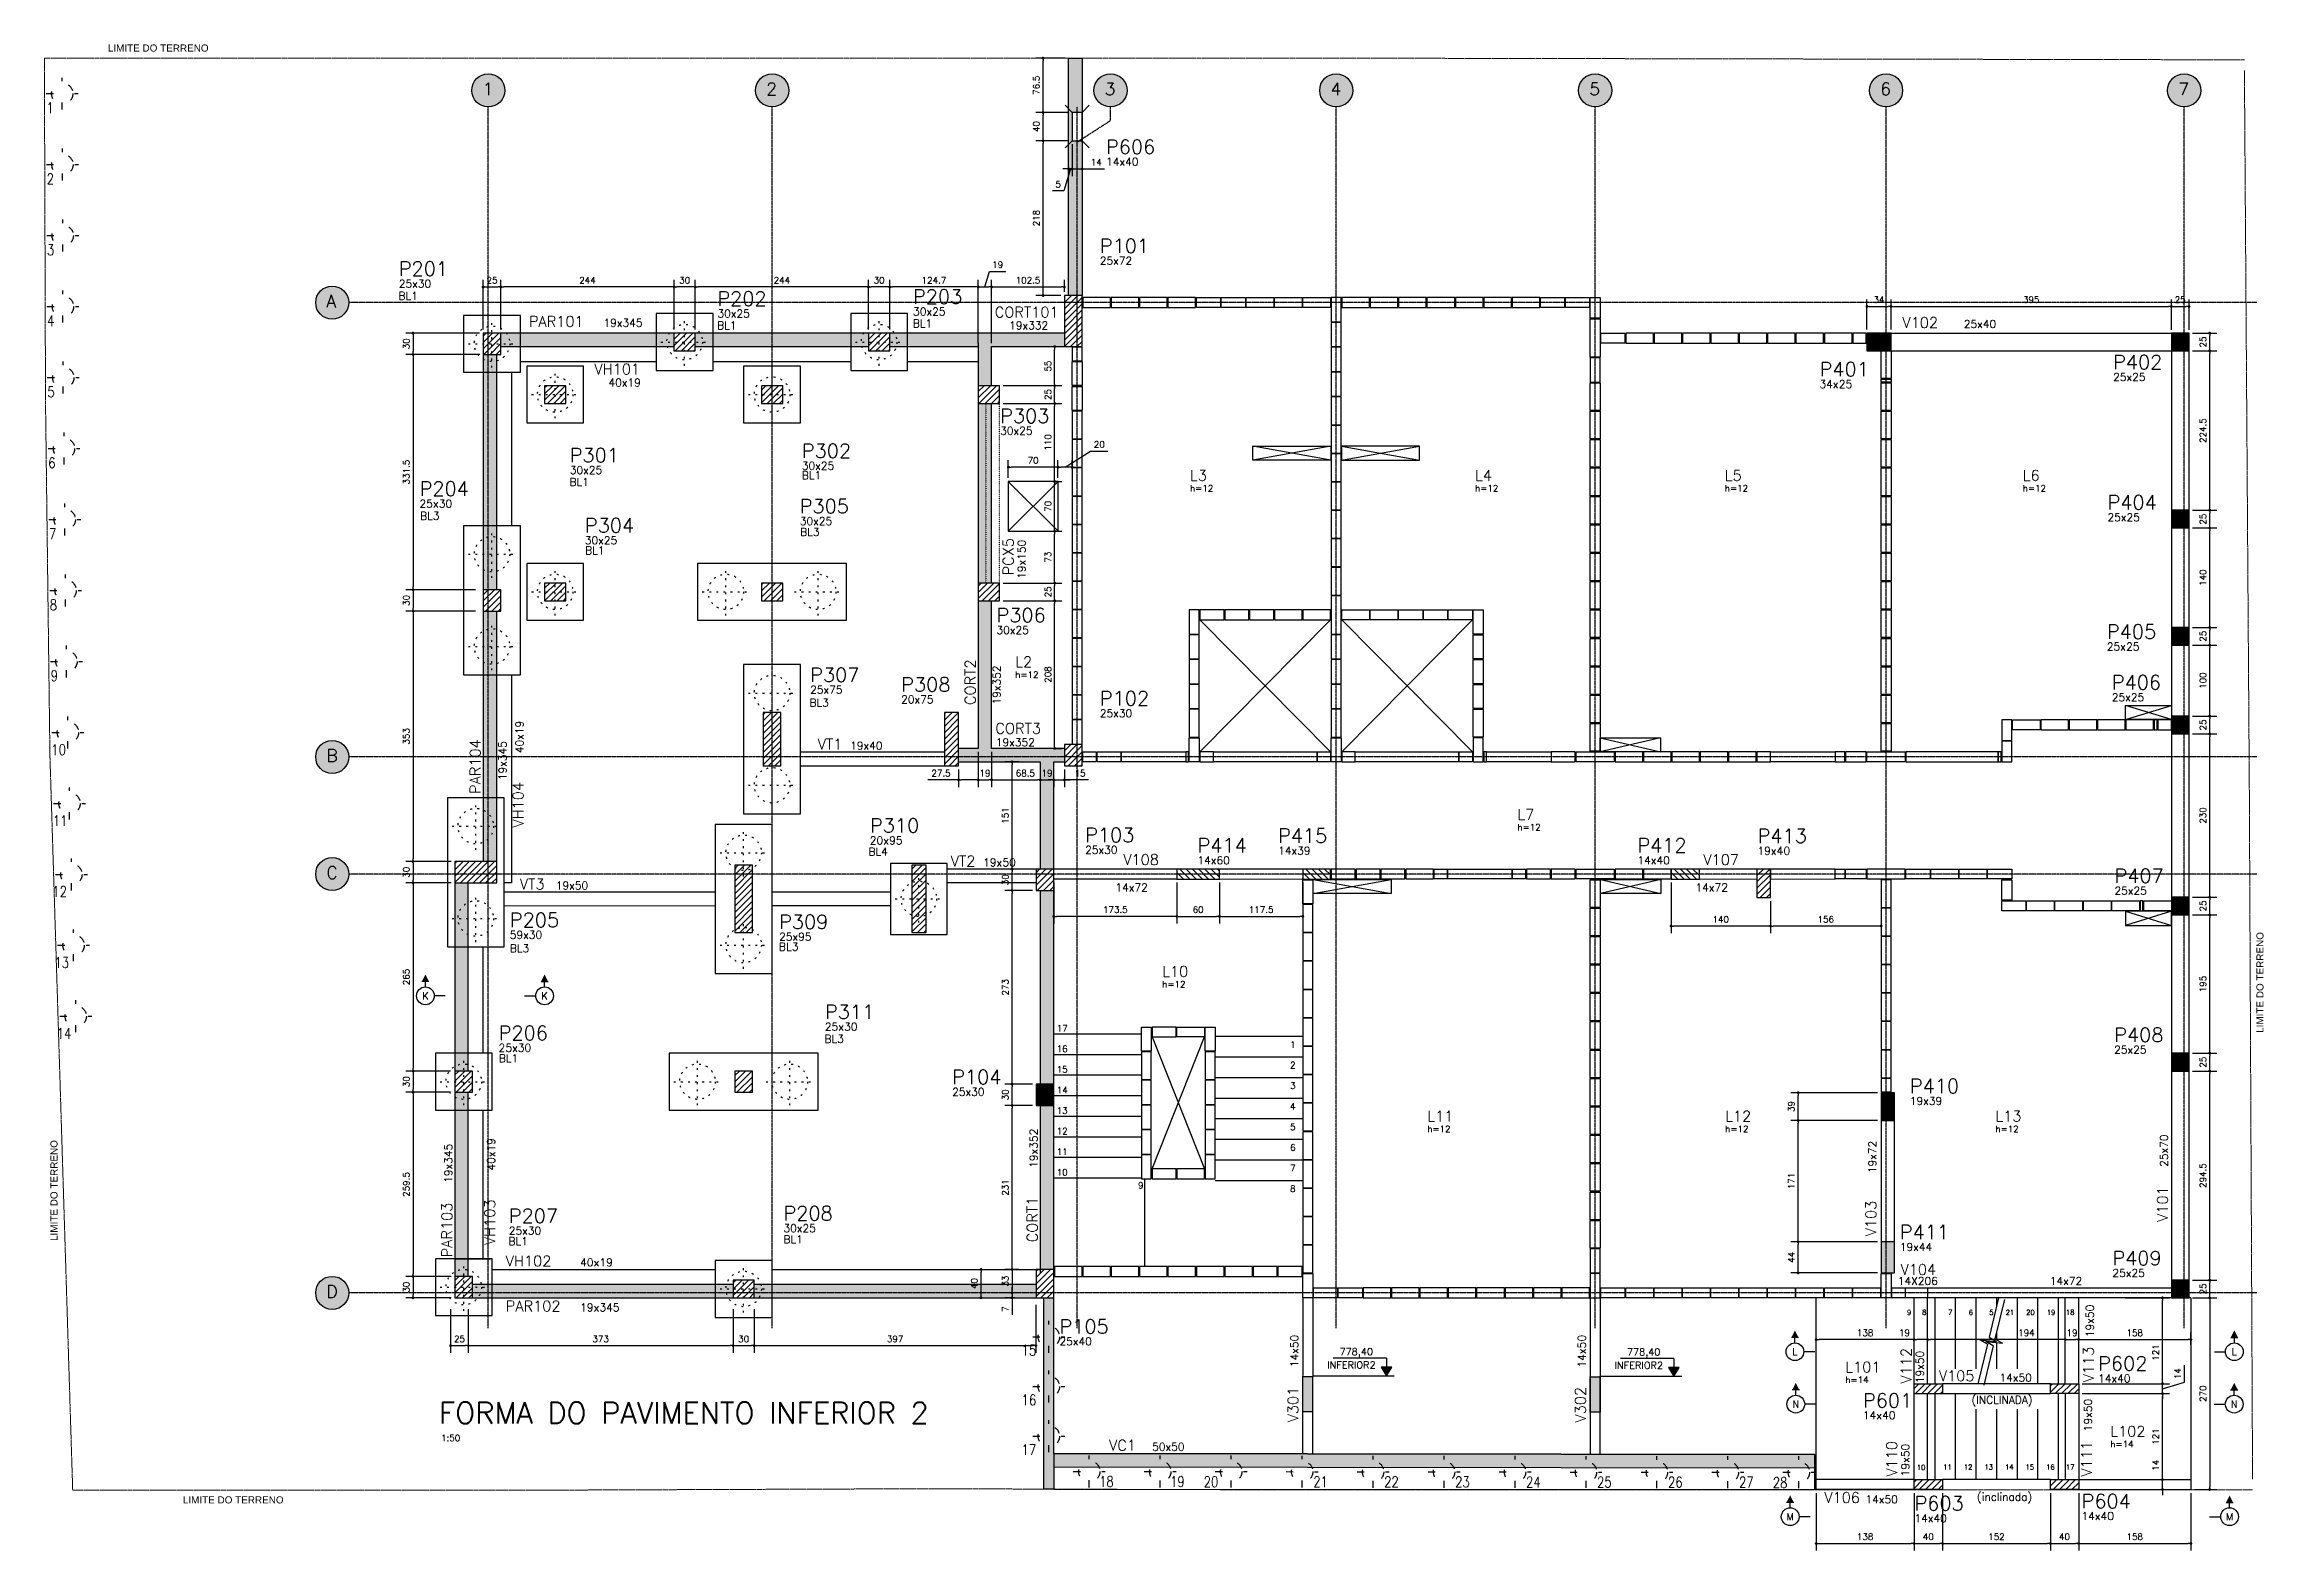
# Model space of a CAD drawing. Extents: x -39962 to 15224, y 23445 to 41277.
# Drawn here: x 203 to 3331, y 29321 to 31443 of the extents above; entities that cross this region are included whole.
import ezdxf
from ezdxf.enums import TextEntityAlignment as Align

# ---------------------------------------------------------------- set-up
doc = ezdxf.new("R2010")
doc.units = 0
for name, pattern in [('AXES', [0.54, 0.3, -0.08, 0.08, -0.08]), ('Double dash', [55, 20, -5, 10, -5, 10, -5]), ('ESTILO_TQS_0002', [0.4, 0.1, -0.3])]:
    doc.linetypes.add(name, pattern=pattern)
doc.layers.get('0').update_dxf_attribs({"linetype": 'CONTINUOUS'})
doc.layers.get('Defpoints').update_dxf_attribs({"linetype": 'CONTINUOUS'})
for name, color, linetype in [('228', 2, 'CONTINUOUS'), ('241', 2, 'CONTINUOUS'), ('BLOCO', 3, 'CONTINUOUS'), ('COTA', 1, 'CONTINUOUS'), ('EIXOS', 1, 'AXES'), ('ESTACA', 1, 'ESTILO_TQS_0002'), ('H2', 252, 'CONTINUOUS'), ('H3', 253, 'CONTINUOUS'), ('H4', 254, 'CONTINUOUS'), ('H5', 1, 'CONTINUOUS'), ('H7', 1, 'CONTINUOUS'), ('IND-EIXOS', 2, 'CONTINUOUS'), ('L-D', 2, 'CONTINUOUS'), ('L-N', 4, 'CONTINUOUS'), ('LINHA_FINA', 1, 'CONTINUOUS'), ('Linha_media', 4, 'CONTINUOUS'), ('LINHA_NIVEL', 210, 'CONTINUOUS'), ('ORELHA', 1, 'CONTINUOUS'), ('P-D', 2, 'CONTINUOUS'), ('P-M', 5, 'CONTINUOUS'), ('P-N', 5, 'CONTINUOUS'), ('P-S', 5, 'CONTINUOUS'), ('PENA_1', 1, 'CONTINUOUS'), ('PENA_2', 2, 'CONTINUOUS'), ('PENA_3', 3, 'CONTINUOUS'), ('PENA_5', 5, 'CONTINUOUS'), ('PIL-N', 4, 'CONTINUOUS'), ('SEC-SOL', 1, 'CONTINUOUS'), ('T1', 2, 'CONTINUOUS'), ('T4', 6, 'CONTINUOUS'), ('TEXT-EIXOS', 3, 'CONTINUOUS'), ('TEXTO', 3, 'CONTINUOUS'), ('VIG-D', 2, 'CONTINUOUS'), ('VIG-N', 4, 'CONTINUOUS'), ('VIGA', 3, 'CONTINUOUS'), ('VIGAT', 3, 'ESTILO_TQS_0002')]:
    doc.layers.add(name, color=color, linetype=linetype)
doc.layers.add('GEN-___-___-TXT', color=7, linetype='CONTINUOUS', lineweight=9)
doc.layers.add('TLV-DVI-___-CNT', color=7, linetype='Double dash', lineweight=9)
doc.styles.add('Arial_8', font='arial.ttf', dxfattribs={"height": 87.5})
doc.styles.add('COTA', font='romans.shx')
doc.styles.add('ROMANS', font='ROMANS')
doc.styles.add('Solodactha', font='romans.shx', dxfattribs={"width": 0.8})
doc.styles.get("Standard").update_dxf_attribs({"font": 'ROMANS.SHX'})
doc.styles.add('TEXTO', font='romans.shx', dxfattribs={"height": 10})
doc.styles.add('Texto1', font='romans.shx', dxfattribs={"height": 9})
doc.styles.add('Texto4', font='romans.shx', dxfattribs={"height": 30})
doc.dimstyles.new('forma', dxfattribs={"dimscale": 5, "dimtxt": 1.8, "dimasz": 0.8, "dimexe": 2, "dimexo": 1, "dimgap": 1, "dimtad": 1, "dimdec": 1, "dimzin": 9, "dimdsep": 46, "dimtxsty": 'COTA', "dimblk1": 'DOT', "dimblk2": 'DOT', "dimsah": 1, "dimcen": 0, "dimdle": 1, "dimclrd": 256, "dimclre": 256, "dimclrt": 2, "dimadec": 0, "dimazin": 0, "dimtfac": 1, "dimtdec": 0, "dimtmove": 0, "dimatfit": 3, "dimfxl": 1, "dimtolj": 1, "dimtzin": 0, "dimarcsym": 0})
pattern_1 = [(45, (0, 0), (-4.4194174, 4.4194174), [])]
pattern_2 = [(45, (781.514, 29677.592), (-4.419417, 4.419417), [])]
pattern_3 = [(45, (7e-12, -3005), (-4.4194174, 4.4194174), [])]

msp = doc.modelspace()

# ---------------------------------------------------------------- texts
at = {"layer": 'L-D', "style": 'Texto1'}
for s, p in [('h=12', (1817.54, 30813.61)), ('h=12', (2219.25, 30813.61)), ('h=12', (2571.23, 30813.61)), ('h=12', (2991.09, 30813.61)), ('h=12', (1571.23, 30550.87)), ('h=12', (2278.91, 30336.07)), ('h=12', (1778.37, 30114.83)), ('h=12', (2151.88, 29910.99)), ('h=12', (2571.74, 29910.99)), ('h=12', (2952.58, 29910.99)), ('h=14', (2741.1, 29557.6)), ('h=14', (3114.52, 29467))]:
    msp.add_text(s, height=9, dxfattribs=at).set_placement(p)
at = {"layer": 'L-N'}
for s, p in [('L3', (1817.54, 30828.61)), ('L4', (2219.25, 30828.61)), ('L5', (2571.23, 30828.61)), ('L6', (2991.09, 30828.61)), ('L2', (1571.23, 30565.87)), ('L7', (2278.91, 30351.07)), ('L10', (1778.37, 30129.83)), ('L11', (2151.88, 29925.99)), ('L12', (2571.74, 29925.99)), ('L13', (2952.58, 29925.99)), ('L101', (2741.1, 29572.6)), ('L102', (3114.52, 29482))]:
    msp.add_text(s, height=15, dxfattribs=at).set_placement(p)
at = {"layer": 'P-D', "linetype": 'Continuous'}
for s, p in [('14x40', (1699.13, 31272.57)), ('25x72', (1690.51, 31133.09)), ('25x30', (702.46, 31100.83)), ('BL1', (702.15, 31083.64)), ('30x25', (1151.45, 31058.7)), ('30x25', (1427.14, 31061.52)), ('BL1', (1427.01, 31044.77)), ('BL1', (1151.32, 31041.95)), ('34x25', (2704.79, 30959.25)), ('25x25', (3118.35, 30969.17)), ('30x25', (1550, 30893.5)), ('30x25', (943.32, 30838.13)), ('30x25', (1270.48, 30844.2)), ('BL1', (1270.33, 30830.92)), ('BL1', (943.2, 30821.38)), ('25x30', (731.84, 30790.96)), ('BL3', (732.42, 30773.67)), ('30x25', (1267.46, 30766.25)), ('25x25', (3110.46, 30771.67)), ('30x25', (964.77, 30739.24)), ('BL3', (1268.27, 30750.94)), ('BL1', (965.18, 30724.96)), ('30x25', (1544.84, 30612.7)), ('25x25', (3109.72, 30589.55)), ('25x75', (1282.28, 30528.82)), ('20x75', (1410.51, 30515.08)), ('25x25', (3116.61, 30518.12)), ('BL3', (1281.18, 30510.58)), ('25x30', (1690.51, 30495.59)), ('BL4', (1364.22, 30300.69)), ('20x95', (1366.48, 30316.41)), ('25x30', (1669.66, 30303.11)), ('14x39', (1941.58, 30302.1)), ('19x40', (2617.39, 30301.82)), ('14x60', (1827.97, 30288.47)), ('14x40', (2447.97, 30288.47)), ('25x25', (3120.38, 30245.61)), ('59x30', (859, 30183.41)), ('25x95', (1238.42, 30180.83)), ('BL3', (859.05, 30164.47)), ('BL3', (1238.28, 30166.63)), ('25x30', (1303.06, 30054.05)), ('25x30', (843.23, 30024.24)), ('BL3', (1302.48, 30036.91)), ('25x25', (3119.97, 30021.57)), ('BL1', (843.43, 30009.53)), ('25x30', (1482.39, 29962.19)), ('19x39', (2831.93, 29949.43)), ('25x30', (857.54, 29766.63)), ('30x25', (1244.59, 29770.15)), ('BL1', (857.03, 29751.83)), ('BL1', (1244.81, 29754.49)), ('19x44', (2817.81, 29743.69)), ('25x25', (3117.32, 29707)), ('25x40', (1633.52, 29610.75)), ('14x40', (3097.34, 29558.5)), ('14x40', (2765.87, 29506.52)), ('14x40', (2838.48, 29361.56)), ('14x40', (3073.97, 29364.65))]:
    msp.add_text(s, height=11, dxfattribs=at).set_placement(p)
at = {"layer": 'PIL-N', "linetype": 'Continuous'}
for s, p in [('P606', (1699.13, 31289.07)), ('P101', (1690.51, 31149.59)), ('P201', (702.46, 31117.33)), ('P202', (1151.45, 31075.2)), ('P203', (1427.14, 31078.02)), ('P401', (2704.79, 30975.75)), ('P402', (3118.35, 30985.67)), ('P303', (1550, 30910)), ('P301', (943.32, 30854.63)), ('P302', (1270.48, 30860.7)), ('P204', (731.84, 30807.46)), ('P404', (3110.46, 30788.17)), ('P304', (964.77, 30755.74)), ('P305', (1267.46, 30782.75)), ('P306', (1544.84, 30629.2)), ('P405', (3109.72, 30606.05)), ('P307', (1282.28, 30545.32)), ('P308', (1410.51, 30531.58)), ('P102', (1690.51, 30512.09)), ('P406', (3116.61, 30534.62)), ('P310', (1366.48, 30332.91)), ('P103', (1669.66, 30319.61)), ('P415', (1941.58, 30318.6)), ('P413', (2617.39, 30318.32)), ('P414', (1827.97, 30304.97)), ('P412', (2447.97, 30304.97)), ('P407', (3120.38, 30262.11)), ('P205', (859, 30199.91)), ('P309', (1238.42, 30197.33)), ('P311', (1303.06, 30070.55)), ('P206', (843.23, 30040.74)), ('P408', (3119.97, 30038.07)), ('P104', (1482.39, 29978.69)), ('P410', (2831.93, 29965.93)), ('P208', (1244.59, 29786.65)), ('P207', (857.54, 29783.13)), ('P411', (2817.81, 29760.19)), ('P409', (3117.32, 29723.5)), ('P105', (1633.52, 29627.25)), ('P602', (3097.34, 29575)), ('P601', (2765.87, 29523.02)), ('P604', (3073.97, 29381.15)), ('P603', (2838.48, 29378.06))]:
    msp.add_text(s, height=20, dxfattribs=at).set_placement(p)
at = {"layer": 'T1', "style": 'Texto1'}
for s, height, p in [('17', 9, (1629.7, 30052.85)), ('16', 9, (1629.7, 30023.85)), ('1', 9, (1958.59, 30029.87)), ('15', 9, (1629.7, 29994.85)), ('2', 9, (1958.59, 30000.87)), ('14', 9, (1629.7, 29965.85)), ('3', 9, (1958.59, 29971.87)), ('13', 9, (1629.7, 29936.85)), ('4', 9, (1958.59, 29942.87)), ('12', 9, (1629.7, 29907.85)), ('5', 9, (1958.59, 29913.87)), ('11', 9, (1629.7, 29878.85)), ('6', 9, (1958.59, 29884.87)), ('10', 9, (1629.7, 29849.85)), ('9', 9, (1744.25, 29831.43)), ('7', 9, (1958.59, 29855.87)), ('8', 9, (1958.59, 29826.87)), ('9', 7, (2827.92, 29653.49)), ('8', 7, (2849.26, 29653.76)), ('7', 7, (2885.92, 29653.5)), ('6', 7, (2914.92, 29653.5)), ('5', 7, (2943.92, 29653.49)), ('21', 7, (2966.96, 29653.49)), ('20', 7, (2995.96, 29653.49)), ('19', 7, (3024.96, 29653.49)), ('18', 7, (3051.93, 29653.83)), ('1:50', 9, (762.1, 29475.6)), ('10', 7, (2841.81, 29435.13)), ('11', 7, (2879.09, 29435.56)), ('12', 7, (2908.09, 29435.55)), ('13', 7, (2937.09, 29435.55)), ('14', 7, (2966.09, 29435.55)), ('15', 7, (2995.09, 29435.55)), ('16', 7, (3024.09, 29435.55)), ('17', 7, (3051.93, 29435.55))]:
    msp.add_text(s, height=height, dxfattribs=at).set_placement(p)
at = {"layer": 'T4', "style": 'Texto4'}
msp.add_text('FORMA DO PAVIMENTO INFERIOR 2', height=30, dxfattribs=at).set_placement((758.87, 29500.39))
at = {"layer": 'TEXT-EIXOS'}
for s, p in [('1', (820.49, 31371.88)), ('2', (1220.49, 31371.88)), ('3', (1697.3, 31371.88)), ('4', (2015.42, 31371.88)), ('5', (2380.38, 31371.88)), ('6', (2790.35, 31371.88)), ('7', (3210.35, 31371.88)), ('A', (600.55, 31072.83)), ('B', (600.55, 30432.8)), ('C', (600.55, 30267.8)), ('D', (600.55, 29677.76))]:
    msp.add_text(s, height=17.5, dxfattribs=at).set_placement(p)
at = {"layer": 'VIG-D', "linetype": 'Continuous'}
for s, p in [('19x345', (990.93, 31045.64)), ('19x332', (1562.48, 31041.93)), ('25x40', (2907.96, 31043.95)), ('40x19', (998.12, 30961.47)), ('19x352', (1543.89, 30454.65)), ('19x40', (1338.53, 30450.04)), ('19x50', (1526.18, 30285.44)), ('19x50', (923.85, 30252.96)), ('14x72', (1712.47, 30250.2)), ('14x72', (2529.99, 30250.18)), ('40x19', (958.27, 29721.96)), ('14X206', (2814.87, 29695.79)), ('14x72', (3029.06, 29695.79)), ('19x345', (958.27, 29658.55)), ('14x50', (2958.14, 29559.6)), ('(INCLINADA)', (2918.78, 29528.34)), ('50x50', (1764.26, 29462.19)), ('14x50', (2769.48, 29388.13)), ('(inclinada)', (2926.59, 29391.68))]:
    msp.add_text(s, height=11, dxfattribs=at).set_placement(p)
for s, p in [('19x150', (1585.7, 30690.44)), ('19x352', (1550.54, 30513.22)), ('40x19', (878.14, 30444.88)), ('19x345', (854.26, 30406.84)), ('40x19', (838.14, 29856.84)), ('19x352', (1602.76, 29860.75)), ('25x70', (3195.54, 29862.11)), ('19x345', (777.76, 29839.54)), ('19x72', (2784.65, 29853)), ('19x50', (3091.08, 29622.23)), ('14x50', (1970.18, 29579.73)), ('14x50', (2375.22, 29579.53)), ('19x50', (2851.55, 29557.3)), ('19x50', (3088.56, 29489.47)), ('19x50', (2831.21, 29426.06))]:
    msp.add_text(s, height=11, rotation=90, dxfattribs=at).set_placement(p)
at = {"layer": 'VIG-N', "linetype": 'Continuous'}
for s, p in [('PAR101', (885.93, 31045.64)), ('CORT101', (1542.35, 31058.64)), ('V102', (2821.63, 31043.95)), ('VH101', (978.29, 30978.45)), ('VT1', (1292.74, 30450.04)), ('CORT3', (1543.24, 30472.33)), ('VT2', (1480.4, 30285.45)), ('V108', (1723.52, 30287.37)), ('V107', (2541.04, 30287.35)), ('VT3', (873.16, 30252.96)), ('VH102', (853.27, 29721.96)), ('V104', (2818.89, 29709.95)), ('PAR102', (853.27, 29658.55)), ('V105', (2872.93, 29560.18)), ('VC1', (1703.51, 29462.34)), ('V106', (2711.42, 29388.71))]:
    msp.add_text(s, height=15, dxfattribs=at).set_placement(p)
for s, p in [('PCX5', (1568.92, 30695.2)), ('CORT2', (1515.26, 30512.62)), ('PAR104', (817.76, 30387.34)), ('VH104', (878.14, 30339.88)), ('PAR103', (777.76, 29734.54)), ('VH103', (838.14, 29751.84)), ('CORT1', (1602.76, 29755.75)), ('V103', (2784.65, 29764.22)), ('V101', (3195.54, 29784.5)), ('V112', (2834.33, 29556.91)), ('V113', (3091.08, 29558.43)), ('V301', (1970.18, 29502.12)), ('V302', (2375.22, 29501.93)), ('V110', (2813.99, 29425.67)), ('V111', (3088.56, 29425.67))]:
    msp.add_text(s, height=15, rotation=90, dxfattribs=at).set_placement(p)

# ---------------------------------------------------------------- blocks, each defined once
blk = doc.blocks.new('_EST50')
at = {"layer": 'ESTACA', "linetype": 'ESTILO_TQS_0002'}
for p, q in [((0, -1.333), (0, 1.333)), ((-1.333, 0), (1.333, 0))]:
    blk.add_line(p, q, dxfattribs=at)
blk.add_circle((0, 0), 1, dxfattribs=at)
blk = doc.blocks.new('_Dot')
at = {"color": 0, "linetype": 'ByBlock', "lineweight": -2}
blk.add_line((-0.5, 0), (-1, 0), dxfattribs=at)
at = {"color": 0, "linetype": 'ByBlock', "const_width": 0.5}
blk.add_lwpolyline([(-0.25, 0, 1), (0.25, 0, 1)], format="xyb", close=True, dxfattribs=at)
blk = doc.blocks.new('*D62')
at = {"layer": 'COTA', "lineweight": -2, "transparency": 16777216}
for p, q in [((821.4, 31041.6), (821.4, 31111.6)), ((825.4, 31101.6), (842.4, 31101.6)), ((846.4, 31041.6), (846.4, 31111.6))]:
    blk.add_line(p, q, dxfattribs=at)
at = {"layer": 'Defpoints', "color": 0, "transparency": 16777216}
for p in [(846.4, 31101.6), (821.4, 31036.6), (846.4, 31036.6)]:
    blk.add_point(p, dxfattribs=at)
at = {"layer": 'COTA', "lineweight": -2, "transparency": 16777216, "xscale": 4, "yscale": 4, "zscale": 4, "rotation": 180}
blk.add_blockref('_Dot', (821.4, 31101.6), dxfattribs=at)
at = {"layer": 'COTA', "lineweight": -2, "transparency": 16777216, "xscale": 4, "yscale": 4, "zscale": 4}
blk.add_blockref('_Dot', (846.4, 31101.6), dxfattribs=at)
at = {"layer": 'COTA', "color": 2, "transparency": 16777216, "insert": (833.9, 31111.1), "char_height": 9, "attachment_point": 5, "style": 'COTA'}
blk.add_mtext('\\A1;25 ', dxfattribs=at)
blk = doc.blocks.new('*D63')
at = {"layer": 'COTA', "lineweight": -2, "transparency": 16777216}
for p, q in [((1528.5, 31101.6), (1535.1, 31123.6)), ((1535.1, 31123.6), (1558, 31123.6)), ((1519, 31022.6), (1519, 31111.6)), ((1523, 31101.6), (1534, 31101.6)), ((1538, 31022.6), (1538, 31111.6))]:
    blk.add_line(p, q, dxfattribs=at)
at = {"layer": 'Defpoints', "color": 0, "transparency": 16777216}
for p in [(1538, 31101.6), (1519, 31017.6), (1538, 31017.6)]:
    blk.add_point(p, dxfattribs=at)
at = {"layer": 'COTA', "lineweight": -2, "transparency": 16777216, "xscale": 4, "yscale": 4, "zscale": 4, "rotation": 180}
blk.add_blockref('_Dot', (1519, 31101.6), dxfattribs=at)
at = {"layer": 'COTA', "lineweight": -2, "transparency": 16777216, "xscale": 4, "yscale": 4, "zscale": 4}
blk.add_blockref('_Dot', (1538, 31101.6), dxfattribs=at)
at = {"layer": 'COTA', "color": 2, "transparency": 16777216, "insert": (1546.5, 31133.1), "char_height": 9, "attachment_point": 5, "style": 'COTA'}
blk.add_mtext('\\A1;19 ', dxfattribs=at)
blk = doc.blocks.new('*D64')
at = {"layer": 'COTA', "lineweight": -2, "transparency": 16777216}
for p, q in [((1538, 31022.6), (1538, 31111.6)), ((1542, 31101.6), (1636.5, 31101.6)), ((1640.5, 31094.6), (1640.5, 31111.6))]:
    blk.add_line(p, q, dxfattribs=at)
at = {"layer": 'Defpoints', "color": 0, "transparency": 16777216}
for p in [(1640.5, 31101.6), (1640.5, 31089.6), (1538, 31017.6)]:
    blk.add_point(p, dxfattribs=at)
at = {"layer": 'COTA', "lineweight": -2, "transparency": 16777216, "xscale": 4, "yscale": 4, "zscale": 4, "rotation": 180}
blk.add_blockref('_Dot', (1538, 31101.6), dxfattribs=at)
at = {"layer": 'COTA', "lineweight": -2, "transparency": 16777216, "xscale": 4, "yscale": 4, "zscale": 4}
blk.add_blockref('_Dot', (1640.5, 31101.6), dxfattribs=at)
at = {"layer": 'COTA', "color": 2, "transparency": 16777216, "insert": (1589.3, 31111.1), "char_height": 9, "attachment_point": 5, "style": 'COTA'}
blk.add_mtext('\\A1;102.5 ', dxfattribs=at)
blk = doc.blocks.new('*D65')
at = {"layer": 'COTA', "lineweight": -2, "transparency": 16777216}
for p, q in [((816.4, 31036.6), (712.6, 31036.6)), ((722.6, 31032.6), (722.6, 31010.6)), ((816.5, 31006.6), (712.6, 31006.6))]:
    blk.add_line(p, q, dxfattribs=at)
at = {"layer": 'Defpoints', "color": 0, "transparency": 16777216}
for p in [(821.4, 31036.6), (722.6, 31006.6), (821.5, 31006.6)]:
    blk.add_point(p, dxfattribs=at)
at = {"layer": 'COTA', "lineweight": -2, "transparency": 16777216, "xscale": 4, "yscale": 4, "zscale": 4}
for p, rotation in [((722.6, 31036.6), 90), ((722.6, 31006.6), 270)]:
    blk.add_blockref('_Dot', p, dxfattribs=dict(at, rotation=rotation))
at = {"layer": 'COTA', "color": 2, "transparency": 16777216, "insert": (713.1, 31021.6), "char_height": 9, "attachment_point": 5, "rotation": 90, "style": 'COTA'}
blk.add_mtext('\\A1;30 ', dxfattribs=at)
blk = doc.blocks.new('*D66')
at = {"layer": 'COTA', "lineweight": -2, "transparency": 16777216}
for p, q in [((816.5, 31006.6), (712.6, 31006.6)), ((722.6, 31002.6), (722.6, 30679.1)), ((810.5, 30675.1), (712.6, 30675.1))]:
    blk.add_line(p, q, dxfattribs=at)
at = {"layer": 'Defpoints', "color": 0, "transparency": 16777216}
for p in [(821.5, 31006.6), (722.6, 30675.1), (815.5, 30675.1)]:
    blk.add_point(p, dxfattribs=at)
at = {"layer": 'COTA', "lineweight": -2, "transparency": 16777216, "xscale": 4, "yscale": 4, "zscale": 4}
for p, rotation in [((722.6, 31006.6), 90), ((722.6, 30675.1), 270)]:
    blk.add_blockref('_Dot', p, dxfattribs=dict(at, rotation=rotation))
at = {"layer": 'COTA', "color": 2, "transparency": 16777216, "insert": (713.1, 30840.8), "char_height": 9, "attachment_point": 5, "rotation": 90, "style": 'COTA'}
blk.add_mtext('\\A1;331.5 ', dxfattribs=at)
blk = doc.blocks.new('*D67')
at = {"layer": 'COTA', "lineweight": -2, "transparency": 16777216}
for p, q in [((810.5, 30675.1), (712.6, 30675.1)), ((722.6, 30671.1), (722.6, 30649.1)), ((810.5, 30645.1), (712.6, 30645.1))]:
    blk.add_line(p, q, dxfattribs=at)
at = {"layer": 'Defpoints', "color": 0, "transparency": 16777216}
for p in [(815.5, 30675.1), (722.6, 30645.1), (815.5, 30645.1)]:
    blk.add_point(p, dxfattribs=at)
at = {"layer": 'COTA', "lineweight": -2, "transparency": 16777216, "xscale": 4, "yscale": 4, "zscale": 4}
for p, rotation in [((722.6, 30675.1), 90), ((722.6, 30645.1), 270)]:
    blk.add_blockref('_Dot', p, dxfattribs=dict(at, rotation=rotation))
at = {"layer": 'COTA', "color": 2, "transparency": 16777216, "insert": (713.1, 30660.1), "char_height": 9, "attachment_point": 5, "rotation": 90, "style": 'COTA'}
blk.add_mtext('\\A1;30 ', dxfattribs=at)
blk = doc.blocks.new('*D68')
at = {"layer": 'COTA', "lineweight": -2, "transparency": 16777216}
for p, q in [((810.5, 30645.1), (712.6, 30645.1)), ((722.6, 30641.1), (722.6, 30296.1)), ((776.5, 30292.1), (712.6, 30292.1))]:
    blk.add_line(p, q, dxfattribs=at)
at = {"layer": 'Defpoints', "color": 0, "transparency": 16777216}
for p in [(815.5, 30645.1), (722.6, 30292.1), (781.5, 30292.1)]:
    blk.add_point(p, dxfattribs=at)
at = {"layer": 'COTA', "lineweight": -2, "transparency": 16777216, "xscale": 4, "yscale": 4, "zscale": 4}
for p, rotation in [((722.6, 30645.1), 90), ((722.6, 30292.1), 270)]:
    blk.add_blockref('_Dot', p, dxfattribs=dict(at, rotation=rotation))
at = {"layer": 'COTA', "color": 2, "transparency": 16777216, "insert": (713.1, 30468.6), "char_height": 9, "attachment_point": 5, "rotation": 90, "style": 'COTA'}
blk.add_mtext('\\A1;353 ', dxfattribs=at)
blk = doc.blocks.new('*D69')
at = {"layer": 'COTA', "lineweight": -2, "transparency": 16777216}
for p, q in [((776.5, 30292.1), (712.6, 30292.1)), ((722.6, 30288.1), (722.6, 30266.1)), ((776.5, 30262.1), (712.6, 30262.1))]:
    blk.add_line(p, q, dxfattribs=at)
at = {"layer": 'Defpoints', "color": 0, "transparency": 16777216}
for p in [(781.5, 30292.1), (722.6, 30262.1), (781.5, 30262.1)]:
    blk.add_point(p, dxfattribs=at)
at = {"layer": 'COTA', "lineweight": -2, "transparency": 16777216, "xscale": 4, "yscale": 4, "zscale": 4}
for p, rotation in [((722.6, 30292.1), 90), ((722.6, 30262.1), 270)]:
    blk.add_blockref('_Dot', p, dxfattribs=dict(at, rotation=rotation))
at = {"layer": 'COTA', "color": 2, "transparency": 16777216, "insert": (713.1, 30277.1), "char_height": 9, "attachment_point": 5, "rotation": 90, "style": 'COTA'}
blk.add_mtext('\\A1;30 ', dxfattribs=at)
blk = doc.blocks.new('*D70')
at = {"layer": 'COTA', "lineweight": -2, "transparency": 16777216}
for p, q in [((776.5, 30262.1), (712.6, 30262.1)), ((722.6, 30258.1), (722.6, 30001.1)), ((775.5, 29997.1), (712.6, 29997.1))]:
    blk.add_line(p, q, dxfattribs=at)
at = {"layer": 'Defpoints', "color": 0, "transparency": 16777216}
for p in [(781.5, 30262.1), (722.6, 29997.1), (780.5, 29997.1)]:
    blk.add_point(p, dxfattribs=at)
at = {"layer": 'COTA', "lineweight": -2, "transparency": 16777216, "xscale": 4, "yscale": 4, "zscale": 4}
for p, rotation in [((722.6, 30262.1), 90), ((722.6, 29997.1), 270)]:
    blk.add_blockref('_Dot', p, dxfattribs=dict(at, rotation=rotation))
at = {"layer": 'COTA', "color": 2, "transparency": 16777216, "insert": (713.1, 30129.6), "char_height": 9, "attachment_point": 5, "rotation": 90, "style": 'COTA'}
blk.add_mtext('\\A1;265 ', dxfattribs=at)
blk = doc.blocks.new('*D71')
at = {"layer": 'COTA', "lineweight": -2, "transparency": 16777216}
for p, q in [((775.5, 29997.1), (712.6, 29997.1)), ((722.6, 29993.1), (722.6, 29971.1)), ((775.5, 29967.1), (712.6, 29967.1))]:
    blk.add_line(p, q, dxfattribs=at)
at = {"layer": 'Defpoints', "color": 0, "transparency": 16777216}
for p in [(780.5, 29997.1), (722.6, 29967.1), (780.5, 29967.1)]:
    blk.add_point(p, dxfattribs=at)
at = {"layer": 'COTA', "lineweight": -2, "transparency": 16777216, "xscale": 4, "yscale": 4, "zscale": 4}
for p, rotation in [((722.6, 29997.1), 90), ((722.6, 29967.1), 270)]:
    blk.add_blockref('_Dot', p, dxfattribs=dict(at, rotation=rotation))
at = {"layer": 'COTA', "color": 2, "transparency": 16777216, "insert": (713.1, 29982.1), "char_height": 9, "attachment_point": 5, "rotation": 90, "style": 'COTA'}
blk.add_mtext('\\A1;30 ', dxfattribs=at)
blk = doc.blocks.new('*D72')
at = {"layer": 'COTA', "lineweight": -2, "transparency": 16777216}
for p, q in [((775.5, 29967.1), (712.6, 29967.1)), ((722.6, 29963.1), (722.6, 29711.6)), ((776.5, 29707.6), (712.6, 29707.6))]:
    blk.add_line(p, q, dxfattribs=at)
at = {"layer": 'Defpoints', "color": 0, "transparency": 16777216}
for p in [(780.5, 29967.1), (722.6, 29707.6), (781.5, 29707.6)]:
    blk.add_point(p, dxfattribs=at)
at = {"layer": 'COTA', "lineweight": -2, "transparency": 16777216, "xscale": 4, "yscale": 4, "zscale": 4}
for p, rotation in [((722.6, 29967.1), 90), ((722.6, 29707.6), 270)]:
    blk.add_blockref('_Dot', p, dxfattribs=dict(at, rotation=rotation))
at = {"layer": 'COTA', "color": 2, "transparency": 16777216, "insert": (713.1, 29837.3), "char_height": 9, "attachment_point": 5, "rotation": 90, "style": 'COTA'}
blk.add_mtext('\\A1;259.5 ', dxfattribs=at)
blk = doc.blocks.new('*D73')
at = {"layer": 'COTA', "lineweight": -2, "transparency": 16777216}
for p, q in [((776.5, 29707.6), (712.6, 29707.6)), ((722.6, 29703.6), (722.6, 29681.6)), ((776.4, 29677.6), (712.6, 29677.6))]:
    blk.add_line(p, q, dxfattribs=at)
at = {"layer": 'Defpoints', "color": 0, "transparency": 16777216}
for p in [(781.5, 29707.6), (722.6, 29677.6), (781.4, 29677.6)]:
    blk.add_point(p, dxfattribs=at)
at = {"layer": 'COTA', "lineweight": -2, "transparency": 16777216, "xscale": 4, "yscale": 4, "zscale": 4}
for p, rotation in [((722.6, 29707.6), 90), ((722.6, 29677.6), 270)]:
    blk.add_blockref('_Dot', p, dxfattribs=dict(at, rotation=rotation))
at = {"layer": 'COTA', "color": 2, "transparency": 16777216, "insert": (713.1, 29692.6), "char_height": 9, "attachment_point": 5, "rotation": 90, "style": 'COTA'}
blk.add_mtext('\\A1;30 ', dxfattribs=at)
blk = doc.blocks.new('*D74')
at = {"layer": 'COTA', "lineweight": -2, "transparency": 16777216}
for p, q in [((775.5, 29661.6), (775.5, 29600.2)), ((800.5, 29661.6), (800.5, 29600.2)), ((779.5, 29610.2), (796.5, 29610.2))]:
    blk.add_line(p, q, dxfattribs=at)
at = {"layer": 'Defpoints', "color": 0, "transparency": 16777216}
for p in [(775.5, 29666.6), (800.5, 29666.6), (800.5, 29610.2)]:
    blk.add_point(p, dxfattribs=at)
at = {"layer": 'COTA', "lineweight": -2, "transparency": 16777216, "xscale": 4, "yscale": 4, "zscale": 4, "rotation": 180}
blk.add_blockref('_Dot', (775.5, 29610.2), dxfattribs=at)
at = {"layer": 'COTA', "lineweight": -2, "transparency": 16777216, "xscale": 4, "yscale": 4, "zscale": 4}
blk.add_blockref('_Dot', (800.5, 29610.2), dxfattribs=at)
at = {"layer": 'COTA', "color": 2, "transparency": 16777216, "insert": (788, 29619.7), "char_height": 9, "attachment_point": 5, "style": 'COTA'}
blk.add_mtext('\\A1;25 ', dxfattribs=at)
blk = doc.blocks.new('*D75')
at = {"layer": 'COTA', "lineweight": -2, "transparency": 16777216}
for p, q in [((800.5, 29661.6), (800.5, 29600.2)), ((1173.5, 29661.6), (1173.5, 29600.2)), ((804.5, 29610.2), (1169.5, 29610.2))]:
    blk.add_line(p, q, dxfattribs=at)
at = {"layer": 'Defpoints', "color": 0, "transparency": 16777216}
for p in [(800.5, 29666.6), (1173.5, 29666.6), (1173.5, 29610.2)]:
    blk.add_point(p, dxfattribs=at)
at = {"layer": 'COTA', "lineweight": -2, "transparency": 16777216, "xscale": 4, "yscale": 4, "zscale": 4, "rotation": 180}
blk.add_blockref('_Dot', (800.5, 29610.2), dxfattribs=at)
at = {"layer": 'COTA', "lineweight": -2, "transparency": 16777216, "xscale": 4, "yscale": 4, "zscale": 4}
blk.add_blockref('_Dot', (1173.5, 29610.2), dxfattribs=at)
at = {"layer": 'COTA', "color": 2, "transparency": 16777216, "insert": (987, 29619.7), "char_height": 9, "attachment_point": 5, "style": 'COTA'}
blk.add_mtext('\\A1;373 ', dxfattribs=at)
blk = doc.blocks.new('*D76')
at = {"layer": 'COTA', "lineweight": -2, "transparency": 16777216}
for p, q in [((1173.5, 29661.6), (1173.5, 29600.2)), ((1203.5, 29661.6), (1203.5, 29600.2)), ((1177.5, 29610.2), (1199.5, 29610.2))]:
    blk.add_line(p, q, dxfattribs=at)
at = {"layer": 'Defpoints', "color": 0, "transparency": 16777216}
for p in [(1173.5, 29666.6), (1203.5, 29666.6), (1203.5, 29610.2)]:
    blk.add_point(p, dxfattribs=at)
at = {"layer": 'COTA', "lineweight": -2, "transparency": 16777216, "xscale": 4, "yscale": 4, "zscale": 4, "rotation": 180}
blk.add_blockref('_Dot', (1173.5, 29610.2), dxfattribs=at)
at = {"layer": 'COTA', "lineweight": -2, "transparency": 16777216, "xscale": 4, "yscale": 4, "zscale": 4}
blk.add_blockref('_Dot', (1203.5, 29610.2), dxfattribs=at)
at = {"layer": 'COTA', "color": 2, "transparency": 16777216, "insert": (1188.5, 29619.7), "char_height": 9, "attachment_point": 5, "style": 'COTA'}
blk.add_mtext('\\A1;30 ', dxfattribs=at)
blk = doc.blocks.new('*D77')
at = {"layer": 'COTA', "lineweight": -2, "transparency": 16777216}
for p, q in [((1203.5, 29661.6), (1203.5, 29600.2)), ((1600.5, 29667.6), (1600.5, 29600.2)), ((1207.5, 29610.2), (1596.5, 29610.2))]:
    blk.add_line(p, q, dxfattribs=at)
at = {"layer": 'Defpoints', "color": 0, "transparency": 16777216}
for p in [(1203.5, 29666.6), (1600.5, 29672.6), (1600.5, 29610.2)]:
    blk.add_point(p, dxfattribs=at)
at = {"layer": 'COTA', "lineweight": -2, "transparency": 16777216, "xscale": 4, "yscale": 4, "zscale": 4, "rotation": 180}
blk.add_blockref('_Dot', (1203.5, 29610.2), dxfattribs=at)
at = {"layer": 'COTA', "lineweight": -2, "transparency": 16777216, "xscale": 4, "yscale": 4, "zscale": 4}
blk.add_blockref('_Dot', (1600.5, 29610.2), dxfattribs=at)
at = {"layer": 'COTA', "color": 2, "transparency": 16777216, "insert": (1402, 29619.7), "char_height": 9, "attachment_point": 5, "style": 'COTA'}
blk.add_mtext('\\A1;397 ', dxfattribs=at)
blk = doc.blocks.new('*D78')
at = {"layer": 'COTA', "lineweight": -2, "transparency": 16777216}
for p, q in [((1595.5, 29948.6), (1556.7, 29948.6)), ((1566.7, 29721.6), (1566.7, 29944.6)), ((1576.3, 29717.6), (1556.7, 29717.6))]:
    blk.add_line(p, q, dxfattribs=at)
at = {"layer": 'Defpoints', "color": 0, "transparency": 16777216}
for p in [(1566.7, 29948.6), (1600.5, 29948.6), (1581.3, 29717.6)]:
    blk.add_point(p, dxfattribs=at)
at = {"layer": 'COTA', "lineweight": -2, "transparency": 16777216, "xscale": 4, "yscale": 4, "zscale": 4}
for p, rotation in [((1566.7, 29948.6), 90), ((1566.7, 29717.6), 270)]:
    blk.add_blockref('_Dot', p, dxfattribs=dict(at, rotation=rotation))
at = {"layer": 'COTA', "color": 2, "transparency": 16777216, "insert": (1557.2, 29833.1), "char_height": 9, "attachment_point": 5, "rotation": 90, "style": 'COTA'}
blk.add_mtext('\\A1;231 ', dxfattribs=at)
blk = doc.blocks.new('*D79')
at = {"layer": 'COTA', "lineweight": -2, "transparency": 16777216}
for p, q in [((1595.5, 29978.6), (1556.7, 29978.6)), ((1566.7, 29952.6), (1566.7, 29974.6)), ((1595.5, 29948.6), (1556.7, 29948.6))]:
    blk.add_line(p, q, dxfattribs=at)
at = {"layer": 'Defpoints', "color": 0, "transparency": 16777216}
for p in [(1566.7, 29978.6), (1600.5, 29978.6), (1600.5, 29948.6)]:
    blk.add_point(p, dxfattribs=at)
at = {"layer": 'COTA', "lineweight": -2, "transparency": 16777216, "xscale": 4, "yscale": 4, "zscale": 4}
for p, rotation in [((1566.7, 29978.6), 90), ((1566.7, 29948.6), 270)]:
    blk.add_blockref('_Dot', p, dxfattribs=dict(at, rotation=rotation))
at = {"layer": 'COTA', "color": 2, "transparency": 16777216, "insert": (1557.2, 29963.6), "char_height": 9, "attachment_point": 5, "rotation": 90, "style": 'COTA'}
blk.add_mtext('\\A1;30 ', dxfattribs=at)
blk = doc.blocks.new('*D80')
at = {"layer": 'COTA', "lineweight": -2, "transparency": 16777216}
for p, q in [((1595.5, 30251.6), (1556.7, 30251.6)), ((1566.7, 29982.6), (1566.7, 30247.6)), ((1595.5, 29978.6), (1556.7, 29978.6))]:
    blk.add_line(p, q, dxfattribs=at)
at = {"layer": 'Defpoints', "color": 0, "transparency": 16777216}
for p in [(1566.7, 30251.6), (1600.5, 30251.6), (1600.5, 29978.6)]:
    blk.add_point(p, dxfattribs=at)
at = {"layer": 'COTA', "lineweight": -2, "transparency": 16777216, "xscale": 4, "yscale": 4, "zscale": 4}
for p, rotation in [((1566.7, 30251.6), 90), ((1566.7, 29978.6), 270)]:
    blk.add_blockref('_Dot', p, dxfattribs=dict(at, rotation=rotation))
at = {"layer": 'COTA', "color": 2, "transparency": 16777216, "insert": (1557.2, 30115.1), "char_height": 9, "attachment_point": 5, "rotation": 90, "style": 'COTA'}
blk.add_mtext('\\A1;273 ', dxfattribs=at)
blk = doc.blocks.new('*D81')
at = {"layer": 'COTA', "lineweight": -2, "transparency": 16777216}
for p, q in [((1595.5, 30281.6), (1556.7, 30281.6)), ((1566.7, 30255.6), (1566.7, 30277.6)), ((1595.5, 30251.6), (1556.7, 30251.6))]:
    blk.add_line(p, q, dxfattribs=at)
at = {"layer": 'Defpoints', "color": 0, "transparency": 16777216}
for p in [(1566.7, 30281.6), (1600.5, 30281.6), (1600.5, 30251.6)]:
    blk.add_point(p, dxfattribs=at)
at = {"layer": 'COTA', "lineweight": -2, "transparency": 16777216, "xscale": 4, "yscale": 4, "zscale": 4}
for p, rotation in [((1566.7, 30281.6), 90), ((1566.7, 30251.6), 270)]:
    blk.add_blockref('_Dot', p, dxfattribs=dict(at, rotation=rotation))
at = {"layer": 'COTA', "color": 2, "transparency": 16777216, "insert": (1557.2, 30266.6), "char_height": 9, "attachment_point": 5, "rotation": 90, "style": 'COTA'}
blk.add_mtext('\\A1;30 ', dxfattribs=at)
blk = doc.blocks.new('*D82')
at = {"layer": 'COTA', "lineweight": -2, "transparency": 16777216}
for p, q in [((1577, 30432.6), (1556.7, 30432.6)), ((1566.7, 30285.6), (1566.7, 30428.6)), ((1595.5, 30281.6), (1556.7, 30281.6))]:
    blk.add_line(p, q, dxfattribs=at)
at = {"layer": 'Defpoints', "color": 0, "transparency": 16777216}
for p in [(1566.7, 30432.6), (1582, 30432.6), (1600.5, 30281.6)]:
    blk.add_point(p, dxfattribs=at)
at = {"layer": 'COTA', "lineweight": -2, "transparency": 16777216, "xscale": 4, "yscale": 4, "zscale": 4}
for p, rotation in [((1566.7, 30432.6), 90), ((1566.7, 30281.6), 270)]:
    blk.add_blockref('_Dot', p, dxfattribs=dict(at, rotation=rotation))
at = {"layer": 'COTA', "color": 2, "transparency": 16777216, "insert": (1557.2, 30357.1), "char_height": 9, "attachment_point": 5, "rotation": 90, "style": 'COTA'}
blk.add_mtext('\\A1;151 ', dxfattribs=at)
blk = doc.blocks.new('*D83')
at = {"layer": 'COTA', "lineweight": -2, "transparency": 16777216}
for p, q in [((1554, 30659.6), (1636.8, 30659.6)), ((1626.8, 30455.6), (1626.8, 30655.6)), ((1627.6, 30451.6), (1636.8, 30451.6))]:
    blk.add_line(p, q, dxfattribs=at)
at = {"layer": 'Defpoints', "color": 0, "transparency": 16777216}
for p in [(1549, 30659.6), (1626.8, 30659.6), (1622.6, 30451.6)]:
    blk.add_point(p, dxfattribs=at)
at = {"layer": 'COTA', "lineweight": -2, "transparency": 16777216, "xscale": 4, "yscale": 4, "zscale": 4}
for p, rotation in [((1626.8, 30659.6), 90), ((1626.8, 30451.6), 270)]:
    blk.add_blockref('_Dot', p, dxfattribs=dict(at, rotation=rotation))
at = {"layer": 'COTA', "color": 2, "transparency": 16777216, "insert": (1617.3, 30555.6), "char_height": 9, "attachment_point": 5, "rotation": 90, "style": 'COTA'}
blk.add_mtext('\\A1;208 ', dxfattribs=at)
blk = doc.blocks.new('*D84')
at = {"layer": 'COTA', "lineweight": -2, "transparency": 16777216}
for p, q in [((1554, 30684.6), (1636.8, 30684.6)), ((1626.8, 30663.6), (1626.8, 30680.6)), ((1554, 30659.6), (1636.8, 30659.6))]:
    blk.add_line(p, q, dxfattribs=at)
at = {"layer": 'Defpoints', "color": 0, "transparency": 16777216}
for p in [(1549, 30684.6), (1626.8, 30684.6), (1549, 30659.6)]:
    blk.add_point(p, dxfattribs=at)
at = {"layer": 'COTA', "lineweight": -2, "transparency": 16777216, "xscale": 4, "yscale": 4, "zscale": 4}
for p, rotation in [((1626.8, 30684.6), 90), ((1626.8, 30659.6), 270)]:
    blk.add_blockref('_Dot', p, dxfattribs=dict(at, rotation=rotation))
at = {"layer": 'COTA', "color": 2, "transparency": 16777216, "insert": (1617.3, 30672.1), "char_height": 9, "attachment_point": 5, "rotation": 90, "style": 'COTA'}
blk.add_mtext('\\A1;25 ', dxfattribs=at)
blk = doc.blocks.new('*D85')
at = {"layer": 'COTA', "lineweight": -2, "transparency": 16777216}
for p, q in [((1613.9, 30757.6), (1636.8, 30757.6)), ((1626.8, 30688.6), (1626.8, 30753.6)), ((1554, 30684.6), (1636.8, 30684.6))]:
    blk.add_line(p, q, dxfattribs=at)
at = {"layer": 'Defpoints', "color": 0, "transparency": 16777216}
for p in [(1608.9, 30757.6), (1626.8, 30757.6), (1549, 30684.6)]:
    blk.add_point(p, dxfattribs=at)
at = {"layer": 'COTA', "lineweight": -2, "transparency": 16777216, "xscale": 4, "yscale": 4, "zscale": 4}
for p, rotation in [((1626.8, 30757.6), 90), ((1626.8, 30684.6), 270)]:
    blk.add_blockref('_Dot', p, dxfattribs=dict(at, rotation=rotation))
at = {"layer": 'COTA', "color": 2, "transparency": 16777216, "insert": (1617.3, 30721.1), "char_height": 9, "attachment_point": 5, "rotation": 90, "style": 'COTA'}
blk.add_mtext('\\A1;73 ', dxfattribs=at)
blk = doc.blocks.new('*D86')
at = {"layer": 'COTA', "lineweight": -2, "transparency": 16777216}
for p, q in [((1554, 30962.6), (1636.8, 30962.6)), ((1554, 30937.6), (1636.8, 30937.6)), ((1626.8, 30941.6), (1626.8, 30958.6))]:
    blk.add_line(p, q, dxfattribs=at)
at = {"layer": 'Defpoints', "color": 0, "transparency": 16777216}
for p in [(1549, 30962.6), (1626.8, 30962.6), (1549, 30937.6)]:
    blk.add_point(p, dxfattribs=at)
at = {"layer": 'COTA', "lineweight": -2, "transparency": 16777216, "xscale": 4, "yscale": 4, "zscale": 4}
for p, rotation in [((1626.8, 30962.6), 90), ((1626.8, 30937.6), 270)]:
    blk.add_blockref('_Dot', p, dxfattribs=dict(at, rotation=rotation))
at = {"layer": 'COTA', "color": 2, "transparency": 16777216, "insert": (1617.3, 30950.1), "char_height": 9, "attachment_point": 5, "rotation": 90, "style": 'COTA'}
blk.add_mtext('\\A1;25 ', dxfattribs=at)
blk = doc.blocks.new('*D87')
at = {"layer": 'COTA', "lineweight": -2, "transparency": 16777216}
for p, q in [((1586.5, 31017.6), (1636.8, 31017.6)), ((1626.8, 30966.6), (1626.8, 31013.6)), ((1554, 30962.6), (1636.8, 30962.6))]:
    blk.add_line(p, q, dxfattribs=at)
at = {"layer": 'Defpoints', "color": 0, "transparency": 16777216}
for p in [(1581.5, 31017.6), (1626.8, 31017.6), (1549, 30962.6)]:
    blk.add_point(p, dxfattribs=at)
at = {"layer": 'COTA', "lineweight": -2, "transparency": 16777216, "xscale": 4, "yscale": 4, "zscale": 4}
for p, rotation in [((1626.8, 31017.6), 90), ((1626.8, 30962.6), 270)]:
    blk.add_blockref('_Dot', p, dxfattribs=dict(at, rotation=rotation))
at = {"layer": 'COTA', "color": 2, "transparency": 16777216, "insert": (1617.3, 30990.1), "char_height": 9, "attachment_point": 5, "rotation": 90, "style": 'COTA'}
blk.add_mtext('\\A1;55 ', dxfattribs=at)
blk = doc.blocks.new('*D88')
at = {"layer": 'COTA', "lineweight": -2, "transparency": 16777216}
for p, q in [((1519, 30446.6), (1519, 30397.2)), ((1491.5, 30407.2), (1448, 30407.2)), ((1491.5, 30422.1), (1491.5, 30397.2)), ((1515, 30407.2), (1495.5, 30407.2))]:
    blk.add_line(p, q, dxfattribs=at)
at = {"layer": 'Defpoints', "color": 0, "transparency": 16777216}
for p in [(1519, 30451.6), (1491.5, 30427.1), (1519, 30407.2)]:
    blk.add_point(p, dxfattribs=at)
at = {"layer": 'COTA', "lineweight": -2, "transparency": 16777216, "xscale": 4, "yscale": 4, "zscale": 4, "rotation": 180}
blk.add_blockref('_Dot', (1491.5, 30407.2), dxfattribs=at)
at = {"layer": 'COTA', "lineweight": -2, "transparency": 16777216, "xscale": 4, "yscale": 4, "zscale": 4}
blk.add_blockref('_Dot', (1519, 30407.2), dxfattribs=at)
at = {"layer": 'COTA', "color": 2, "transparency": 16777216, "insert": (1466.7, 30416.7), "char_height": 9, "attachment_point": 5, "style": 'COTA'}
blk.add_mtext('\\A1;27.5 ', dxfattribs=at)
blk = doc.blocks.new('*D89')
at = {"layer": 'COTA', "lineweight": -2, "transparency": 16777216}
for p, q in [((1519, 30446.6), (1519, 30397.2)), ((1538, 30446.6), (1538, 30397.2)), ((1523, 30407.2), (1534, 30407.2))]:
    blk.add_line(p, q, dxfattribs=at)
at = {"layer": 'Defpoints', "color": 0, "transparency": 16777216}
for p in [(1519, 30451.6), (1538, 30451.6), (1538, 30407.2)]:
    blk.add_point(p, dxfattribs=at)
at = {"layer": 'COTA', "lineweight": -2, "transparency": 16777216, "xscale": 4, "yscale": 4, "zscale": 4, "rotation": 180}
blk.add_blockref('_Dot', (1519, 30407.2), dxfattribs=at)
at = {"layer": 'COTA', "lineweight": -2, "transparency": 16777216, "xscale": 4, "yscale": 4, "zscale": 4}
blk.add_blockref('_Dot', (1538, 30407.2), dxfattribs=at)
at = {"layer": 'COTA', "color": 2, "transparency": 16777216, "insert": (1528.5, 30416.7), "char_height": 9, "attachment_point": 5, "style": 'COTA'}
blk.add_mtext('\\A1;19 ', dxfattribs=at)
blk = doc.blocks.new('*D90')
at = {"layer": 'COTA', "lineweight": -2, "transparency": 16777216}
for p, q in [((1538, 30446.6), (1538, 30397.2)), ((1542, 30407.2), (1602.5, 30407.2)), ((1606.5, 30407), (1606.5, 30397.2))]:
    blk.add_line(p, q, dxfattribs=at)
at = {"layer": 'Defpoints', "color": 0, "transparency": 16777216}
for p in [(1538, 30451.6), (1606.5, 30412), (1606.5, 30407.2)]:
    blk.add_point(p, dxfattribs=at)
at = {"layer": 'COTA', "lineweight": -2, "transparency": 16777216, "xscale": 4, "yscale": 4, "zscale": 4, "rotation": 180}
blk.add_blockref('_Dot', (1538, 30407.2), dxfattribs=at)
at = {"layer": 'COTA', "lineweight": -2, "transparency": 16777216, "xscale": 4, "yscale": 4, "zscale": 4}
blk.add_blockref('_Dot', (1606.5, 30407.2), dxfattribs=at)
at = {"layer": 'COTA', "color": 2, "transparency": 16777216, "insert": (1585.5, 30416.7), "char_height": 9, "attachment_point": 5, "style": 'COTA'}
blk.add_mtext('\\A1;68.5 ', dxfattribs=at)
blk = doc.blocks.new('*D91')
at = {"layer": 'COTA', "lineweight": -2, "transparency": 16777216}
for p, q in [((1606.5, 30407), (1606.5, 30397.2)), ((1610.5, 30407.2), (1621.5, 30407.2)), ((1625.5, 30407), (1625.5, 30397.2))]:
    blk.add_line(p, q, dxfattribs=at)
at = {"layer": 'Defpoints', "color": 0, "transparency": 16777216}
for p in [(1606.5, 30412), (1625.5, 30412), (1625.5, 30407.2)]:
    blk.add_point(p, dxfattribs=at)
at = {"layer": 'COTA', "lineweight": -2, "transparency": 16777216, "xscale": 4, "yscale": 4, "zscale": 4, "rotation": 180}
blk.add_blockref('_Dot', (1606.5, 30407.2), dxfattribs=at)
at = {"layer": 'COTA', "lineweight": -2, "transparency": 16777216, "xscale": 4, "yscale": 4, "zscale": 4}
blk.add_blockref('_Dot', (1625.5, 30407.2), dxfattribs=at)
at = {"layer": 'COTA', "color": 2, "transparency": 16777216, "insert": (1616, 30416.7), "char_height": 9, "attachment_point": 5, "style": 'COTA'}
blk.add_mtext('\\A1;19 ', dxfattribs=at)
blk = doc.blocks.new('*D92')
at = {"layer": 'COTA', "lineweight": -2, "transparency": 16777216}
for p, q in [((1621.5, 30407.2), (1617.5, 30407.2)), ((1625.5, 30407.2), (1640.5, 30407.2)), ((1625.5, 30407.2), (1640.5, 30407.2)), ((1625.5, 30407), (1625.5, 30397.2)), ((1640.5, 30422.1), (1640.5, 30397.2)), ((1674.4, 30407.2), (1640.5, 30407.2)), ((1644.5, 30407.2), (1648.5, 30407.2))]:
    blk.add_line(p, q, dxfattribs=at)
at = {"layer": 'Defpoints', "color": 0, "transparency": 16777216}
for p in [(1625.5, 30412), (1640.5, 30427.1), (1640.5, 30407.2)]:
    blk.add_point(p, dxfattribs=at)
at = {"layer": 'COTA', "lineweight": -2, "transparency": 16777216, "xscale": 4, "yscale": 4, "zscale": 4}
blk.add_blockref('_Dot', (1625.5, 30407.2), dxfattribs=at)
at = {"layer": 'COTA', "lineweight": -2, "transparency": 16777216, "xscale": 4, "yscale": 4, "zscale": 4, "rotation": 180}
blk.add_blockref('_Dot', (1640.5, 30407.2), dxfattribs=at)
at = {"layer": 'COTA', "color": 2, "transparency": 16777216, "insert": (1662.7, 30416.7), "char_height": 9, "attachment_point": 5, "style": 'COTA'}
blk.add_mtext('\\A1;15 ', dxfattribs=at)
blk = doc.blocks.new('*D36')
at = {"layer": 'COTA', "lineweight": -2, "transparency": 16777216}
for p, q in [((2786.6, 29756.6), (2664.4, 29756.6)), ((2674.4, 29716.6), (2674.4, 29752.6)), ((2786.5, 29712.6), (2664.4, 29712.6))]:
    blk.add_line(p, q, dxfattribs=at)
at = {"layer": 'Defpoints', "color": 0, "transparency": 16777216}
for p in [(2674.4, 29756.6), (2791.6, 29756.6), (2791.5, 29712.6)]:
    blk.add_point(p, dxfattribs=at)
at = {"layer": 'COTA', "lineweight": -2, "transparency": 16777216, "xscale": 4, "yscale": 4, "zscale": 4}
for p, rotation in [((2674.4, 29756.6), 90), ((2674.4, 29712.6), 270)]:
    blk.add_blockref('_Dot', p, dxfattribs=dict(at, rotation=rotation))
at = {"layer": 'COTA', "color": 2, "transparency": 16777216, "insert": (2664.9, 29734.6), "char_height": 9, "attachment_point": 5, "rotation": 90, "style": 'COTA'}
blk.add_mtext('\\A1;44 ', dxfattribs=at)
blk = doc.blocks.new('*D37')
at = {"layer": 'COTA', "lineweight": -2, "transparency": 16777216}
for p, q in [((2786.5, 29927.6), (2664.4, 29927.6)), ((2674.4, 29760.6), (2674.4, 29923.6)), ((2786.6, 29756.6), (2664.4, 29756.6))]:
    blk.add_line(p, q, dxfattribs=at)
at = {"layer": 'Defpoints', "color": 0, "transparency": 16777216}
for p in [(2674.4, 29927.6), (2791.5, 29927.6), (2791.6, 29756.6)]:
    blk.add_point(p, dxfattribs=at)
at = {"layer": 'COTA', "lineweight": -2, "transparency": 16777216, "xscale": 4, "yscale": 4, "zscale": 4}
for p, rotation in [((2674.4, 29927.6), 90), ((2674.4, 29756.6), 270)]:
    blk.add_blockref('_Dot', p, dxfattribs=dict(at, rotation=rotation))
at = {"layer": 'COTA', "color": 2, "transparency": 16777216, "insert": (2664.9, 29842.1), "char_height": 9, "attachment_point": 5, "rotation": 90, "style": 'COTA'}
blk.add_mtext('\\A1;171 ', dxfattribs=at)
blk = doc.blocks.new('*D38')
at = {"layer": 'COTA', "lineweight": -2, "transparency": 16777216}
for p, q in [((2786.6, 29966.6), (2664.4, 29966.6)), ((2674.4, 29931.6), (2674.4, 29962.6)), ((2786.5, 29927.6), (2664.4, 29927.6))]:
    blk.add_line(p, q, dxfattribs=at)
at = {"layer": 'Defpoints', "color": 0, "transparency": 16777216}
for p in [(2674.4, 29966.6), (2791.6, 29966.6), (2791.5, 29927.6)]:
    blk.add_point(p, dxfattribs=at)
at = {"layer": 'COTA', "lineweight": -2, "transparency": 16777216, "xscale": 4, "yscale": 4, "zscale": 4}
for p, rotation in [((2674.4, 29966.6), 90), ((2674.4, 29927.6), 270)]:
    blk.add_blockref('_Dot', p, dxfattribs=dict(at, rotation=rotation))
at = {"layer": 'COTA', "color": 2, "transparency": 16777216, "insert": (2664.9, 29947.1), "char_height": 9, "attachment_point": 5, "rotation": 90, "style": 'COTA'}
blk.add_mtext('\\A1;39 ', dxfattribs=at)
blk = doc.blocks.new('*D39')
at = {"layer": 'COTA', "lineweight": -2, "transparency": 16777216}
for p, q in [((3230.5, 29702.6), (3264.5, 29702.6)), ((3254.5, 29681.6), (3254.5, 29698.6)), ((3230.5, 29677.6), (3264.5, 29677.6))]:
    blk.add_line(p, q, dxfattribs=at)
at = {"layer": 'Defpoints', "color": 0, "transparency": 16777216}
for p in [(3225.5, 29702.6), (3254.5, 29702.6), (3225.5, 29677.6)]:
    blk.add_point(p, dxfattribs=at)
at = {"layer": 'COTA', "lineweight": -2, "transparency": 16777216, "xscale": 4, "yscale": 4, "zscale": 4}
for p, rotation in [((3254.5, 29702.6), 90), ((3254.5, 29677.6), 270)]:
    blk.add_blockref('_Dot', p, dxfattribs=dict(at, rotation=rotation))
at = {"layer": 'COTA', "color": 2, "transparency": 16777216, "insert": (3245, 29690.1), "char_height": 9, "attachment_point": 5, "rotation": 90, "style": 'COTA'}
blk.add_mtext('\\A1;25 ', dxfattribs=at)
blk = doc.blocks.new('*D40')
at = {"layer": 'COTA', "lineweight": -2, "transparency": 16777216}
for p, q in [((3230.5, 29997.1), (3264.5, 29997.1)), ((3254.5, 29706.6), (3254.5, 29993.1)), ((3230.5, 29702.6), (3264.5, 29702.6))]:
    blk.add_line(p, q, dxfattribs=at)
at = {"layer": 'Defpoints', "color": 0, "transparency": 16777216}
for p in [(3225.5, 29997.1), (3254.5, 29997.1), (3225.5, 29702.6)]:
    blk.add_point(p, dxfattribs=at)
at = {"layer": 'COTA', "lineweight": -2, "transparency": 16777216, "xscale": 4, "yscale": 4, "zscale": 4}
for p, rotation in [((3254.5, 29997.1), 90), ((3254.5, 29702.6), 270)]:
    blk.add_blockref('_Dot', p, dxfattribs=dict(at, rotation=rotation))
at = {"layer": 'COTA', "color": 2, "transparency": 16777216, "insert": (3245, 29849.8), "char_height": 9, "attachment_point": 5, "rotation": 90, "style": 'COTA'}
blk.add_mtext('\\A1;294.5 ', dxfattribs=at)
blk = doc.blocks.new('*D41')
at = {"layer": 'COTA', "lineweight": -2, "transparency": 16777216}
for p, q in [((3230.5, 30022.1), (3264.5, 30022.1)), ((3230.5, 29997.1), (3264.5, 29997.1)), ((3254.5, 30001.1), (3254.5, 30018.1))]:
    blk.add_line(p, q, dxfattribs=at)
at = {"layer": 'Defpoints', "color": 0, "transparency": 16777216}
for p in [(3225.5, 30022.1), (3225.5, 29997.1), (3254.5, 30022.1)]:
    blk.add_point(p, dxfattribs=at)
at = {"layer": 'COTA', "lineweight": -2, "transparency": 16777216, "xscale": 4, "yscale": 4, "zscale": 4}
for p, rotation in [((3254.5, 30022.1), 90), ((3254.5, 29997.1), 270)]:
    blk.add_blockref('_Dot', p, dxfattribs=dict(at, rotation=rotation))
at = {"layer": 'COTA', "color": 2, "transparency": 16777216, "insert": (3245, 30009.6), "char_height": 9, "attachment_point": 5, "rotation": 90, "style": 'COTA'}
blk.add_mtext('\\A1;25 ', dxfattribs=at)
blk = doc.blocks.new('*D42')
at = {"layer": 'COTA', "lineweight": -2, "transparency": 16777216}
for p, q in [((3230.5, 30217.1), (3264.5, 30217.1)), ((3254.5, 30026.1), (3254.5, 30213.1)), ((3230.5, 30022.1), (3264.5, 30022.1))]:
    blk.add_line(p, q, dxfattribs=at)
at = {"layer": 'Defpoints', "color": 0, "transparency": 16777216}
for p in [(3225.5, 30217.1), (3254.5, 30217.1), (3225.5, 30022.1)]:
    blk.add_point(p, dxfattribs=at)
at = {"layer": 'COTA', "lineweight": -2, "transparency": 16777216, "xscale": 4, "yscale": 4, "zscale": 4}
for p, rotation in [((3254.5, 30217.1), 90), ((3254.5, 30022.1), 270)]:
    blk.add_blockref('_Dot', p, dxfattribs=dict(at, rotation=rotation))
at = {"layer": 'COTA', "color": 2, "transparency": 16777216, "insert": (3245, 30119.6), "char_height": 9, "attachment_point": 5, "rotation": 90, "style": 'COTA'}
blk.add_mtext('\\A1;195 ', dxfattribs=at)
blk = doc.blocks.new('*D43')
at = {"layer": 'COTA', "lineweight": -2, "transparency": 16777216}
for p, q in [((3230.5, 30242.1), (3264.5, 30242.1)), ((3230.5, 30217.1), (3264.5, 30217.1)), ((3254.5, 30221.1), (3254.5, 30238.1))]:
    blk.add_line(p, q, dxfattribs=at)
at = {"layer": 'Defpoints', "color": 0, "transparency": 16777216}
for p in [(3225.5, 30242.1), (3225.5, 30217.1), (3254.5, 30242.1)]:
    blk.add_point(p, dxfattribs=at)
at = {"layer": 'COTA', "lineweight": -2, "transparency": 16777216, "xscale": 4, "yscale": 4, "zscale": 4}
for p, rotation in [((3254.5, 30242.1), 90), ((3254.5, 30217.1), 270)]:
    blk.add_blockref('_Dot', p, dxfattribs=dict(at, rotation=rotation))
at = {"layer": 'COTA', "color": 2, "transparency": 16777216, "insert": (3245, 30229.6), "char_height": 9, "attachment_point": 5, "rotation": 90, "style": 'COTA'}
blk.add_mtext('\\A1;25 ', dxfattribs=at)
blk = doc.blocks.new('*D44')
at = {"layer": 'COTA', "lineweight": -2, "transparency": 16777216}
for p, q in [((3230.5, 30472.1), (3264.5, 30472.1)), ((3254.5, 30246.1), (3254.5, 30468.1)), ((3230.5, 30242.1), (3264.5, 30242.1))]:
    blk.add_line(p, q, dxfattribs=at)
at = {"layer": 'Defpoints', "color": 0, "transparency": 16777216}
for p in [(3225.5, 30472.1), (3254.5, 30472.1), (3225.5, 30242.1)]:
    blk.add_point(p, dxfattribs=at)
at = {"layer": 'COTA', "lineweight": -2, "transparency": 16777216, "xscale": 4, "yscale": 4, "zscale": 4}
for p, rotation in [((3254.5, 30472.1), 90), ((3254.5, 30242.1), 270)]:
    blk.add_blockref('_Dot', p, dxfattribs=dict(at, rotation=rotation))
at = {"layer": 'COTA', "color": 2, "transparency": 16777216, "insert": (3245, 30357.1), "char_height": 9, "attachment_point": 5, "rotation": 90, "style": 'COTA'}
blk.add_mtext('\\A1;230 ', dxfattribs=at)
blk = doc.blocks.new('*D45')
at = {"layer": 'COTA', "lineweight": -2, "transparency": 16777216}
for p, q in [((3230.5, 30497.1), (3264.5, 30497.1)), ((3254.5, 30476.1), (3254.5, 30493.1)), ((3230.5, 30472.1), (3264.5, 30472.1))]:
    blk.add_line(p, q, dxfattribs=at)
at = {"layer": 'Defpoints', "color": 0, "transparency": 16777216}
for p in [(3225.5, 30497.1), (3254.5, 30497.1), (3225.5, 30472.1)]:
    blk.add_point(p, dxfattribs=at)
at = {"layer": 'COTA', "lineweight": -2, "transparency": 16777216, "xscale": 4, "yscale": 4, "zscale": 4}
for p, rotation in [((3254.5, 30497.1), 90), ((3254.5, 30472.1), 270)]:
    blk.add_blockref('_Dot', p, dxfattribs=dict(at, rotation=rotation))
at = {"layer": 'COTA', "color": 2, "transparency": 16777216, "insert": (3245, 30484.6), "char_height": 9, "attachment_point": 5, "rotation": 90, "style": 'COTA'}
blk.add_mtext('\\A1;25 ', dxfattribs=at)
blk = doc.blocks.new('*D46')
at = {"layer": 'COTA', "lineweight": -2, "transparency": 16777216}
for p, q in [((3230.5, 30597.1), (3264.5, 30597.1)), ((3254.5, 30501.1), (3254.5, 30593.1)), ((3230.5, 30497.1), (3264.5, 30497.1))]:
    blk.add_line(p, q, dxfattribs=at)
at = {"layer": 'Defpoints', "color": 0, "transparency": 16777216}
for p in [(3225.5, 30597.1), (3254.5, 30597.1), (3225.5, 30497.1)]:
    blk.add_point(p, dxfattribs=at)
at = {"layer": 'COTA', "lineweight": -2, "transparency": 16777216, "xscale": 4, "yscale": 4, "zscale": 4}
for p, rotation in [((3254.5, 30597.1), 90), ((3254.5, 30497.1), 270)]:
    blk.add_blockref('_Dot', p, dxfattribs=dict(at, rotation=rotation))
at = {"layer": 'COTA', "color": 2, "transparency": 16777216, "insert": (3245, 30547.1), "char_height": 9, "attachment_point": 5, "rotation": 90, "style": 'COTA'}
blk.add_mtext('\\A1;100 ', dxfattribs=at)
blk = doc.blocks.new('*D47')
at = {"layer": 'COTA', "lineweight": -2, "transparency": 16777216}
for p, q in [((3230.5, 30622.1), (3264.5, 30622.1)), ((3254.5, 30601.1), (3254.5, 30618.1)), ((3230.5, 30597.1), (3264.5, 30597.1))]:
    blk.add_line(p, q, dxfattribs=at)
at = {"layer": 'Defpoints', "color": 0, "transparency": 16777216}
for p in [(3225.5, 30622.1), (3254.5, 30622.1), (3225.5, 30597.1)]:
    blk.add_point(p, dxfattribs=at)
at = {"layer": 'COTA', "lineweight": -2, "transparency": 16777216, "xscale": 4, "yscale": 4, "zscale": 4}
for p, rotation in [((3254.5, 30622.1), 90), ((3254.5, 30597.1), 270)]:
    blk.add_blockref('_Dot', p, dxfattribs=dict(at, rotation=rotation))
at = {"layer": 'COTA', "color": 2, "transparency": 16777216, "insert": (3245, 30609.6), "char_height": 9, "attachment_point": 5, "rotation": 90, "style": 'COTA'}
blk.add_mtext('\\A1;25 ', dxfattribs=at)
blk = doc.blocks.new('*D48')
at = {"layer": 'COTA', "lineweight": -2, "transparency": 16777216}
for p, q in [((3230.5, 30762.1), (3264.5, 30762.1)), ((3254.5, 30626.1), (3254.5, 30758.1)), ((3230.5, 30622.1), (3264.5, 30622.1))]:
    blk.add_line(p, q, dxfattribs=at)
at = {"layer": 'Defpoints', "color": 0, "transparency": 16777216}
for p in [(3225.5, 30762.1), (3254.5, 30762.1), (3225.5, 30622.1)]:
    blk.add_point(p, dxfattribs=at)
at = {"layer": 'COTA', "lineweight": -2, "transparency": 16777216, "xscale": 4, "yscale": 4, "zscale": 4}
for p, rotation in [((3254.5, 30762.1), 90), ((3254.5, 30622.1), 270)]:
    blk.add_blockref('_Dot', p, dxfattribs=dict(at, rotation=rotation))
at = {"layer": 'COTA', "color": 2, "transparency": 16777216, "insert": (3245, 30692.1), "char_height": 9, "attachment_point": 5, "rotation": 90, "style": 'COTA'}
blk.add_mtext('\\A1;140 ', dxfattribs=at)
blk = doc.blocks.new('*D49')
at = {"layer": 'COTA', "lineweight": -2, "transparency": 16777216}
for p, q in [((3230.5, 30787.1), (3264.5, 30787.1)), ((3254.5, 30766.1), (3254.5, 30783.1)), ((3230.5, 30762.1), (3264.5, 30762.1))]:
    blk.add_line(p, q, dxfattribs=at)
at = {"layer": 'Defpoints', "color": 0, "transparency": 16777216}
for p in [(3225.5, 30787.1), (3254.5, 30787.1), (3225.5, 30762.1)]:
    blk.add_point(p, dxfattribs=at)
at = {"layer": 'COTA', "lineweight": -2, "transparency": 16777216, "xscale": 4, "yscale": 4, "zscale": 4}
for p, rotation in [((3254.5, 30787.1), 90), ((3254.5, 30762.1), 270)]:
    blk.add_blockref('_Dot', p, dxfattribs=dict(at, rotation=rotation))
at = {"layer": 'COTA', "color": 2, "transparency": 16777216, "insert": (3245, 30774.6), "char_height": 9, "attachment_point": 5, "rotation": 90, "style": 'COTA'}
blk.add_mtext('\\A1;25 ', dxfattribs=at)
blk = doc.blocks.new('*D50')
at = {"layer": 'COTA', "lineweight": -2, "transparency": 16777216}
for p, q in [((3230.5, 31011.6), (3264.5, 31011.6)), ((3254.5, 30791.1), (3254.5, 31007.6)), ((3230.5, 30787.1), (3264.5, 30787.1))]:
    blk.add_line(p, q, dxfattribs=at)
at = {"layer": 'Defpoints', "color": 0, "transparency": 16777216}
for p in [(3225.5, 31011.6), (3254.5, 31011.6), (3225.5, 30787.1)]:
    blk.add_point(p, dxfattribs=at)
at = {"layer": 'COTA', "lineweight": -2, "transparency": 16777216, "xscale": 4, "yscale": 4, "zscale": 4}
for p, rotation in [((3254.5, 31011.6), 90), ((3254.5, 30787.1), 270)]:
    blk.add_blockref('_Dot', p, dxfattribs=dict(at, rotation=rotation))
at = {"layer": 'COTA', "color": 2, "transparency": 16777216, "insert": (3245, 30899.3), "char_height": 9, "attachment_point": 5, "rotation": 90, "style": 'COTA'}
blk.add_mtext('\\A1;224.5 ', dxfattribs=at)
blk = doc.blocks.new('*D51')
at = {"layer": 'COTA', "lineweight": -2, "transparency": 16777216}
for p, q in [((3230.5, 31036.6), (3264.5, 31036.6)), ((3254.5, 31015.6), (3254.5, 31032.6)), ((3230.5, 31011.6), (3264.5, 31011.6))]:
    blk.add_line(p, q, dxfattribs=at)
at = {"layer": 'Defpoints', "color": 0, "transparency": 16777216}
for p in [(3225.5, 31036.6), (3254.5, 31036.6), (3225.5, 31011.6)]:
    blk.add_point(p, dxfattribs=at)
at = {"layer": 'COTA', "lineweight": -2, "transparency": 16777216, "xscale": 4, "yscale": 4, "zscale": 4}
for p, rotation in [((3254.5, 31036.6), 90), ((3254.5, 31011.6), 270)]:
    blk.add_blockref('_Dot', p, dxfattribs=dict(at, rotation=rotation))
at = {"layer": 'COTA', "color": 2, "transparency": 16777216, "insert": (3245, 31024.1), "char_height": 9, "attachment_point": 5, "rotation": 90, "style": 'COTA'}
blk.add_mtext('\\A1;25 ', dxfattribs=at)
blk = doc.blocks.new('*D52')
at = {"layer": 'COTA', "lineweight": -2, "transparency": 16777216}
for p, q in [((2771.5, 31041.6), (2771.5, 31084.2)), ((2775.5, 31074.2), (2801.5, 31074.2)), ((2805.5, 31041.6), (2805.5, 31084.2))]:
    blk.add_line(p, q, dxfattribs=at)
at = {"layer": 'Defpoints', "color": 0, "transparency": 16777216}
for p in [(2805.5, 31074.2), (2771.5, 31036.6), (2805.5, 31036.6)]:
    blk.add_point(p, dxfattribs=at)
at = {"layer": 'COTA', "lineweight": -2, "transparency": 16777216, "xscale": 4, "yscale": 4, "zscale": 4, "rotation": 180}
blk.add_blockref('_Dot', (2771.5, 31074.2), dxfattribs=at)
at = {"layer": 'COTA', "lineweight": -2, "transparency": 16777216, "xscale": 4, "yscale": 4, "zscale": 4}
blk.add_blockref('_Dot', (2805.5, 31074.2), dxfattribs=at)
at = {"layer": 'COTA', "color": 2, "transparency": 16777216, "insert": (2788.5, 31083.7), "char_height": 9, "attachment_point": 5, "style": 'COTA'}
blk.add_mtext('\\A1;34 ', dxfattribs=at)
blk = doc.blocks.new('*D53')
at = {"layer": 'COTA', "lineweight": -2, "transparency": 16777216}
for p, q in [((2805.5, 31041.6), (2805.5, 31084.2)), ((2809.5, 31074.2), (3196.5, 31074.2)), ((3200.5, 31041.4), (3200.5, 31084.2))]:
    blk.add_line(p, q, dxfattribs=at)
at = {"layer": 'Defpoints', "color": 0, "transparency": 16777216}
for p in [(3200.5, 31074.2), (2805.5, 31036.6), (3200.5, 31036.4)]:
    blk.add_point(p, dxfattribs=at)
at = {"layer": 'COTA', "lineweight": -2, "transparency": 16777216, "xscale": 4, "yscale": 4, "zscale": 4, "rotation": 180}
blk.add_blockref('_Dot', (2805.5, 31074.2), dxfattribs=at)
at = {"layer": 'COTA', "lineweight": -2, "transparency": 16777216, "xscale": 4, "yscale": 4, "zscale": 4}
blk.add_blockref('_Dot', (3200.5, 31074.2), dxfattribs=at)
at = {"layer": 'COTA', "color": 2, "transparency": 16777216, "insert": (3003, 31083.7), "char_height": 9, "attachment_point": 5, "style": 'COTA'}
blk.add_mtext('\\A1;395 ', dxfattribs=at)
blk = doc.blocks.new('*D54')
at = {"layer": 'COTA', "lineweight": -2, "transparency": 16777216}
for p, q in [((3200.5, 31041.4), (3200.5, 31084.2)), ((3204.5, 31074.2), (3221.5, 31074.2)), ((3225.5, 31041.4), (3225.5, 31084.2))]:
    blk.add_line(p, q, dxfattribs=at)
at = {"layer": 'Defpoints', "color": 0, "transparency": 16777216}
for p in [(3225.5, 31074.2), (3200.5, 31036.4), (3225.5, 31036.4)]:
    blk.add_point(p, dxfattribs=at)
at = {"layer": 'COTA', "lineweight": -2, "transparency": 16777216, "xscale": 4, "yscale": 4, "zscale": 4, "rotation": 180}
blk.add_blockref('_Dot', (3200.5, 31074.2), dxfattribs=at)
at = {"layer": 'COTA', "lineweight": -2, "transparency": 16777216, "xscale": 4, "yscale": 4, "zscale": 4}
blk.add_blockref('_Dot', (3225.5, 31074.2), dxfattribs=at)
at = {"layer": 'COTA', "color": 2, "transparency": 16777216, "insert": (3213, 31083.7), "char_height": 9, "attachment_point": 5, "style": 'COTA'}
blk.add_mtext('\\A1;25 ', dxfattribs=at)
blk = doc.blocks.new('*D59')
at = {"layer": 'COTA', "lineweight": -2, "transparency": 16777216}
for p, q in [((1576.3, 29717.6), (1556.7, 29717.6)), ((1566.7, 29713.6), (1566.7, 29688.6)), ((1573.5, 29684.6), (1556.7, 29684.6))]:
    blk.add_line(p, q, dxfattribs=at)
at = {"layer": 'Defpoints', "color": 0, "transparency": 16777216}
for p in [(1581.3, 29717.6), (1566.7, 29684.6), (1578.5, 29684.6)]:
    blk.add_point(p, dxfattribs=at)
at = {"layer": 'COTA', "lineweight": -2, "transparency": 16777216, "xscale": 4, "yscale": 4, "zscale": 4}
for p, rotation in [((1566.7, 29717.6), 90), ((1566.7, 29684.6), 270)]:
    blk.add_blockref('_Dot', p, dxfattribs=dict(at, rotation=rotation))
at = {"layer": 'COTA', "color": 2, "transparency": 16777216, "insert": (1557.2, 29701.1), "char_height": 9, "attachment_point": 5, "rotation": 90, "style": 'COTA'}
blk.add_mtext('\\A1;33 ', dxfattribs=at)
blk = doc.blocks.new('*D18')
at = {"layer": 'COTA', "lineweight": -2, "transparency": 16777216}
for p, q in [((1625.5, 30262.6), (1625.5, 30204.9)), ((1799, 30262.6), (1799, 30204.9)), ((1795, 30214.9), (1629.5, 30214.9))]:
    blk.add_line(p, q, dxfattribs=at)
at = {"layer": 'Defpoints', "color": 0, "transparency": 16777216}
for p in [(1625.5, 30267.6), (1799, 30267.6), (1625.5, 30214.9)]:
    blk.add_point(p, dxfattribs=at)
at = {"layer": 'COTA', "lineweight": -2, "transparency": 16777216, "xscale": 4, "yscale": 4, "zscale": 4, "rotation": 180}
blk.add_blockref('_Dot', (1625.5, 30214.9), dxfattribs=at)
at = {"layer": 'COTA', "lineweight": -2, "transparency": 16777216, "xscale": 4, "yscale": 4, "zscale": 4}
blk.add_blockref('_Dot', (1799, 30214.9), dxfattribs=at)
at = {"layer": 'COTA', "color": 2, "transparency": 16777216, "insert": (1712.3, 30224.4), "char_height": 9, "attachment_point": 5, "style": 'COTA'}
blk.add_mtext('\\A1;173.5 ', dxfattribs=at)
blk = doc.blocks.new('*D21')
at = {"layer": 'COTA', "lineweight": -2, "transparency": 16777216}
for p, q in [((3230.5, 29677.6), (3264.5, 29677.6)), ((3254.5, 29673.6), (3254.5, 29411.6)), ((3233, 29407.6), (3264.5, 29407.6))]:
    blk.add_line(p, q, dxfattribs=at)
at = {"layer": 'Defpoints', "color": 0, "transparency": 16777216}
for p in [(3225.5, 29677.6), (3228, 29407.6), (3254.5, 29407.6)]:
    blk.add_point(p, dxfattribs=at)
at = {"layer": 'COTA', "lineweight": -2, "transparency": 16777216, "xscale": 4, "yscale": 4, "zscale": 4}
for p, rotation in [((3254.5, 29677.6), 90), ((3254.5, 29407.6), 270)]:
    blk.add_blockref('_Dot', p, dxfattribs=dict(at, rotation=rotation))
at = {"layer": 'COTA', "color": 2, "transparency": 16777216, "insert": (3245, 29542.6), "char_height": 9, "attachment_point": 5, "rotation": 90, "style": 'COTA'}
blk.add_mtext('\\A1;270 ', dxfattribs=at)
blk = doc.blocks.new('*D22')
at = {"layer": 'COTA', "lineweight": -2, "transparency": 16777216}
for p, q in [((3188, 29425.6), (3188, 29453.3)), ((3075, 29421.6), (3198, 29421.6)), ((3075, 29407.6), (3198, 29407.6)), ((3188, 29407.6), (3188, 29421.6)), ((3188, 29403.6), (3188, 29399.6))]:
    blk.add_line(p, q, dxfattribs=at)
at = {"layer": 'Defpoints', "color": 0, "transparency": 16777216}
for p in [(3070, 29421.6), (3070, 29407.6), (3188, 29421.6)]:
    blk.add_point(p, dxfattribs=at)
at = {"layer": 'COTA', "lineweight": -2, "transparency": 16777216, "xscale": 4, "yscale": 4, "zscale": 4}
for p, rotation in [((3188, 29421.6), 270), ((3188, 29407.6), 90)]:
    blk.add_blockref('_Dot', p, dxfattribs=dict(at, rotation=rotation))
at = {"layer": 'COTA', "color": 2, "transparency": 16777216, "insert": (3178.5, 29441.4), "char_height": 9, "attachment_point": 5, "rotation": 90, "style": 'COTA'}
blk.add_mtext('\\A1;14 ', dxfattribs=at)
blk = doc.blocks.new('*D23')
at = {"layer": 'COTA', "lineweight": -2, "transparency": 16777216}
for p, q in [((3075, 29542.6), (3198, 29542.6)), ((3188, 29425.6), (3188, 29538.6)), ((3075, 29421.6), (3198, 29421.6))]:
    blk.add_line(p, q, dxfattribs=at)
at = {"layer": 'Defpoints', "color": 0, "transparency": 16777216}
for p in [(3070, 29542.6), (3188, 29542.6), (3070, 29421.6)]:
    blk.add_point(p, dxfattribs=at)
at = {"layer": 'COTA', "lineweight": -2, "transparency": 16777216, "xscale": 4, "yscale": 4, "zscale": 4}
for p, rotation in [((3188, 29542.6), 90), ((3188, 29421.6), 270)]:
    blk.add_blockref('_Dot', p, dxfattribs=dict(at, rotation=rotation))
at = {"layer": 'COTA', "color": 2, "transparency": 16777216, "insert": (3178.5, 29482.1), "char_height": 9, "attachment_point": 5, "rotation": 90, "style": 'COTA'}
blk.add_mtext('\\A1;121 ', dxfattribs=at)
blk = doc.blocks.new('*D24')
at = {"layer": 'COTA', "lineweight": -2, "transparency": 16777216}
for p, q in [((3075, 29556.6), (3198, 29556.6)), ((3188, 29560.6), (3188, 29564.6)), ((3188, 29549.6), (3219, 29558.9)), ((3188, 29542.6), (3188, 29556.6)), ((3188, 29542.6), (3188, 29556.6)), ((3219, 29558.9), (3219, 29582.6)), ((3075, 29542.6), (3198, 29542.6)), ((3188, 29538.6), (3188, 29534.6))]:
    blk.add_line(p, q, dxfattribs=at)
at = {"layer": 'Defpoints', "color": 0, "transparency": 16777216}
for p in [(3070, 29556.6), (3188, 29556.6), (3070, 29542.6)]:
    blk.add_point(p, dxfattribs=at)
at = {"layer": 'COTA', "lineweight": -2, "transparency": 16777216, "xscale": 4, "yscale": 4, "zscale": 4}
for p, rotation in [((3188, 29556.6), 270), ((3188, 29542.6), 90)]:
    blk.add_blockref('_Dot', p, dxfattribs=dict(at, rotation=rotation))
at = {"layer": 'COTA', "color": 2, "transparency": 16777216, "insert": (3209.5, 29570.7), "char_height": 9, "attachment_point": 5, "rotation": 90, "style": 'COTA'}
blk.add_mtext('\\A1;14 ', dxfattribs=at)
blk = doc.blocks.new('*D25')
at = {"layer": 'COTA', "lineweight": -2, "transparency": 16777216}
for p, q in [((3135.6, 29677.6), (3198, 29677.6)), ((3188, 29560.6), (3188, 29673.6)), ((3075, 29556.6), (3198, 29556.6))]:
    blk.add_line(p, q, dxfattribs=at)
at = {"layer": 'Defpoints', "color": 0, "transparency": 16777216}
for p in [(3130.6, 29677.6), (3188, 29677.6), (3070, 29556.6)]:
    blk.add_point(p, dxfattribs=at)
at = {"layer": 'COTA', "lineweight": -2, "transparency": 16777216, "xscale": 4, "yscale": 4, "zscale": 4}
for p, rotation in [((3188, 29677.6), 90), ((3188, 29556.6), 270)]:
    blk.add_blockref('_Dot', p, dxfattribs=dict(at, rotation=rotation))
at = {"layer": 'COTA', "color": 2, "transparency": 16777216, "insert": (3178.5, 29600.6), "char_height": 9, "attachment_point": 5, "rotation": 90, "style": 'COTA'}
blk.add_mtext('\\A1;121 ', dxfattribs=at)
blk = doc.blocks.new('Family - ___-2103959-PLANTA INFERIOR 2')
at = {"layer": 'TLV-DVI-___-CNT', "color": 1, "true_color": 0xff0000}
for p, q in [((-48652, 10030), (-48636, 5184)), ((-34123, 10030), (-48652, 10030)), ((-34123, 10030), (-30001, 10030)), ((-30001, 10030), (-17649, 10007)), ((-17579, -196), (-17648, 9857)), ((-48636, 5184), (-48574, 209)), ((-48574, 209), (-48253, -10145)), ((-17533, -9986), (-17579, -196)), ((-48253, -10145), (-43762, -10145)), ((-43762, -10145), (-42134, -10145)), ((-42134, -10145), (-36285, -10123)), ((-36285, -10123), (-34522, -10128)), ((-34522, -10128), (-32077, -10136)), ((-32077, -10136), (-18942, -10136)), ((-18942, -10136), (-17533, -10136))]:
    blk.add_line(p, q, dxfattribs=at)
blk = doc.blocks.new('A$C8a1ee3b4')
at = {"layer": 'TLV-DVI-___-CNT', "color": 1, "true_color": 0xff0000, "xscale": 0.1, "yscale": 0.1, "zscale": 0.1}
blk.add_blockref('Family - ___-2103959-PLANTA INFERIOR 2', (4865.2, 1037.1), dxfattribs=at)
at = {"layer": 'GEN-___-___-TXT', "char_height": 10, "width": 174.768, "attachment_point": 1, "style": 'Arial_8'}
for insert in [(89.4, 2059.4), (195.1, 14.1)]:
    blk.add_mtext('LIMITE DO TERRENO', dxfattribs=dict(at, insert=insert))
at = {"layer": 'GEN-___-___-TXT', "char_height": 10, "width": 174.768, "attachment_point": 1, "rotation": 90, "style": 'Arial_8'}
for insert in [(3117.3, 667), (8.5, 373.9)]:
    blk.add_mtext('LIMITE DO TERRENO', dxfattribs=dict(at, insert=insert))
blk = doc.blocks.new('*D26')
at = {"layer": 'COTA', "lineweight": -2, "transparency": 16777216}
for p, q in [((2635.5, 30236.6), (2635.5, 30191.3)), ((2791.5, 30242.1), (2791.5, 30191.3)), ((2787.5, 30201.3), (2639.5, 30201.3))]:
    blk.add_line(p, q, dxfattribs=at)
at = {"layer": 'Defpoints', "color": 0, "transparency": 16777216}
for p in [(2791.5, 30247.1), (2635.5, 30241.6), (2635.5, 30201.3)]:
    blk.add_point(p, dxfattribs=at)
at = {"layer": 'COTA', "lineweight": -2, "transparency": 16777216, "xscale": 4, "yscale": 4, "zscale": 4, "rotation": 180}
blk.add_blockref('_Dot', (2635.5, 30201.3), dxfattribs=at)
at = {"layer": 'COTA', "lineweight": -2, "transparency": 16777216, "xscale": 4, "yscale": 4, "zscale": 4}
blk.add_blockref('_Dot', (2791.5, 30201.3), dxfattribs=at)
at = {"layer": 'COTA', "color": 2, "transparency": 16777216, "insert": (2713.5, 30210.8), "char_height": 9, "attachment_point": 5, "style": 'COTA'}
blk.add_mtext('\\A1;156 ', dxfattribs=at)
blk = doc.blocks.new('*D27')
at = {"layer": 'COTA', "lineweight": -2, "transparency": 16777216}
for p, q in [((2495.5, 30262.6), (2495.5, 30191.3)), ((2635.5, 30236.6), (2635.5, 30191.3)), ((2631.5, 30201.3), (2499.5, 30201.3))]:
    blk.add_line(p, q, dxfattribs=at)
at = {"layer": 'Defpoints', "color": 0, "transparency": 16777216}
for p in [(2495.5, 30267.6), (2635.5, 30241.6), (2495.5, 30201.3)]:
    blk.add_point(p, dxfattribs=at)
at = {"layer": 'COTA', "lineweight": -2, "transparency": 16777216, "xscale": 4, "yscale": 4, "zscale": 4, "rotation": 180}
blk.add_blockref('_Dot', (2495.5, 30201.3), dxfattribs=at)
at = {"layer": 'COTA', "lineweight": -2, "transparency": 16777216, "xscale": 4, "yscale": 4, "zscale": 4}
blk.add_blockref('_Dot', (2635.5, 30201.3), dxfattribs=at)
at = {"layer": 'COTA', "color": 2, "transparency": 16777216, "insert": (2565.5, 30210.8), "char_height": 9, "attachment_point": 5, "style": 'COTA'}
blk.add_mtext('\\A1;140 ', dxfattribs=at)
blk = doc.blocks.new('*D28')
at = {"layer": 'COTA', "lineweight": -2, "transparency": 16777216}
for p, q in [((1394.4, 31041.6), (1394.4, 31111.6)), ((1515, 31101.6), (1398.4, 31101.6)), ((1519, 31022.6), (1519, 31111.6))]:
    blk.add_line(p, q, dxfattribs=at)
at = {"layer": 'Defpoints', "color": 0, "transparency": 16777216}
for p in [(1394.4, 31101.6), (1394.4, 31036.6), (1519, 31017.6)]:
    blk.add_point(p, dxfattribs=at)
at = {"layer": 'COTA', "lineweight": -2, "transparency": 16777216, "xscale": 4, "yscale": 4, "zscale": 4, "rotation": 180}
blk.add_blockref('_Dot', (1394.4, 31101.6), dxfattribs=at)
at = {"layer": 'COTA', "lineweight": -2, "transparency": 16777216, "xscale": 4, "yscale": 4, "zscale": 4}
blk.add_blockref('_Dot', (1519, 31101.6), dxfattribs=at)
at = {"layer": 'COTA', "color": 2, "transparency": 16777216, "insert": (1456.7, 31111.1), "char_height": 9, "attachment_point": 5, "style": 'COTA'}
blk.add_mtext('\\A1;124.7 ', dxfattribs=at)
blk = doc.blocks.new('*D29')
at = {"layer": 'COTA', "lineweight": -2, "transparency": 16777216}
for p, q in [((1364.4, 31041.6), (1364.4, 31111.6)), ((1390.4, 31101.6), (1368.4, 31101.6)), ((1394.4, 31041.6), (1394.4, 31111.6))]:
    blk.add_line(p, q, dxfattribs=at)
at = {"layer": 'Defpoints', "color": 0, "transparency": 16777216}
for p in [(1364.4, 31101.6), (1364.4, 31036.6), (1394.4, 31036.6)]:
    blk.add_point(p, dxfattribs=at)
at = {"layer": 'COTA', "lineweight": -2, "transparency": 16777216, "xscale": 4, "yscale": 4, "zscale": 4, "rotation": 180}
blk.add_blockref('_Dot', (1364.4, 31101.6), dxfattribs=at)
at = {"layer": 'COTA', "lineweight": -2, "transparency": 16777216, "xscale": 4, "yscale": 4, "zscale": 4}
blk.add_blockref('_Dot', (1394.4, 31101.6), dxfattribs=at)
at = {"layer": 'COTA', "color": 2, "transparency": 16777216, "insert": (1379.4, 31111.1), "char_height": 9, "attachment_point": 5, "style": 'COTA'}
blk.add_mtext('\\A1;30 ', dxfattribs=at)
blk = doc.blocks.new('*D30')
at = {"layer": 'COTA', "lineweight": -2, "transparency": 16777216}
for p, q in [((1120.4, 31041.6), (1120.4, 31111.6)), ((1360.4, 31101.6), (1124.4, 31101.6)), ((1364.4, 31041.6), (1364.4, 31111.6))]:
    blk.add_line(p, q, dxfattribs=at)
at = {"layer": 'Defpoints', "color": 0, "transparency": 16777216}
for p in [(1120.4, 31101.6), (1120.4, 31036.6), (1364.4, 31036.6)]:
    blk.add_point(p, dxfattribs=at)
at = {"layer": 'COTA', "lineweight": -2, "transparency": 16777216, "xscale": 4, "yscale": 4, "zscale": 4, "rotation": 180}
blk.add_blockref('_Dot', (1120.4, 31101.6), dxfattribs=at)
at = {"layer": 'COTA', "lineweight": -2, "transparency": 16777216, "xscale": 4, "yscale": 4, "zscale": 4}
blk.add_blockref('_Dot', (1364.4, 31101.6), dxfattribs=at)
at = {"layer": 'COTA', "color": 2, "transparency": 16777216, "insert": (1242.4, 31111.1), "char_height": 9, "attachment_point": 5, "style": 'COTA'}
blk.add_mtext('\\A1;244 ', dxfattribs=at)
blk = doc.blocks.new('*D31')
at = {"layer": 'COTA', "lineweight": -2, "transparency": 16777216}
for p, q in [((1090.4, 31041.6), (1090.4, 31111.6)), ((1116.4, 31101.6), (1094.4, 31101.6)), ((1120.4, 31041.6), (1120.4, 31111.6))]:
    blk.add_line(p, q, dxfattribs=at)
at = {"layer": 'Defpoints', "color": 0, "transparency": 16777216}
for p in [(1090.4, 31101.6), (1090.4, 31036.6), (1120.4, 31036.6)]:
    blk.add_point(p, dxfattribs=at)
at = {"layer": 'COTA', "lineweight": -2, "transparency": 16777216, "xscale": 4, "yscale": 4, "zscale": 4, "rotation": 180}
blk.add_blockref('_Dot', (1090.4, 31101.6), dxfattribs=at)
at = {"layer": 'COTA', "lineweight": -2, "transparency": 16777216, "xscale": 4, "yscale": 4, "zscale": 4}
blk.add_blockref('_Dot', (1120.4, 31101.6), dxfattribs=at)
at = {"layer": 'COTA', "color": 2, "transparency": 16777216, "insert": (1105.4, 31111.1), "char_height": 9, "attachment_point": 5, "style": 'COTA'}
blk.add_mtext('\\A1;30 ', dxfattribs=at)
blk = doc.blocks.new('*D32')
at = {"layer": 'COTA', "lineweight": -2, "transparency": 16777216}
for p, q in [((846.4, 31041.6), (846.4, 31111.6)), ((1086.4, 31101.6), (850.4, 31101.6)), ((1090.4, 31041.6), (1090.4, 31111.6))]:
    blk.add_line(p, q, dxfattribs=at)
at = {"layer": 'Defpoints', "color": 0, "transparency": 16777216}
for p in [(846.4, 31101.6), (846.4, 31036.6), (1090.4, 31036.6)]:
    blk.add_point(p, dxfattribs=at)
at = {"layer": 'COTA', "lineweight": -2, "transparency": 16777216, "xscale": 4, "yscale": 4, "zscale": 4, "rotation": 180}
blk.add_blockref('_Dot', (846.4, 31101.6), dxfattribs=at)
at = {"layer": 'COTA', "lineweight": -2, "transparency": 16777216, "xscale": 4, "yscale": 4, "zscale": 4}
blk.add_blockref('_Dot', (1090.4, 31101.6), dxfattribs=at)
at = {"layer": 'COTA', "color": 2, "transparency": 16777216, "insert": (968.4, 31111.1), "char_height": 9, "attachment_point": 5, "style": 'COTA'}
blk.add_mtext('\\A1;244 ', dxfattribs=at)
blk = doc.blocks.new('*D60')
at = {"layer": 'COTA', "lineweight": -2, "transparency": 16777216}
for p, q in [((1799, 30262.6), (1799, 30204.9)), ((1859, 30262.6), (1859, 30204.9)), ((1803, 30214.9), (1855, 30214.9))]:
    blk.add_line(p, q, dxfattribs=at)
at = {"layer": 'Defpoints', "color": 0, "transparency": 16777216}
for p in [(1799, 30267.6), (1859, 30267.6), (1859, 30214.9)]:
    blk.add_point(p, dxfattribs=at)
at = {"layer": 'COTA', "lineweight": -2, "transparency": 16777216, "xscale": 4, "yscale": 4, "zscale": 4, "rotation": 180}
blk.add_blockref('_Dot', (1799, 30214.9), dxfattribs=at)
at = {"layer": 'COTA', "lineweight": -2, "transparency": 16777216, "xscale": 4, "yscale": 4, "zscale": 4}
blk.add_blockref('_Dot', (1859, 30214.9), dxfattribs=at)
at = {"layer": 'COTA', "color": 2, "transparency": 16777216, "insert": (1829, 30224.4), "char_height": 9, "attachment_point": 5, "style": 'COTA'}
blk.add_mtext('\\A1;60 ', dxfattribs=at)
blk = doc.blocks.new('*D61')
at = {"layer": 'COTA', "lineweight": -2, "transparency": 16777216}
for p, q in [((1859, 30262.6), (1859, 30204.9)), ((1976.5, 30262.7), (1976.5, 30204.9)), ((1863, 30214.9), (1972.5, 30214.9))]:
    blk.add_line(p, q, dxfattribs=at)
at = {"layer": 'Defpoints', "color": 0, "transparency": 16777216}
for p in [(1859, 30267.6), (1976.5, 30267.7), (1976.5, 30214.9)]:
    blk.add_point(p, dxfattribs=at)
at = {"layer": 'COTA', "lineweight": -2, "transparency": 16777216, "xscale": 4, "yscale": 4, "zscale": 4, "rotation": 180}
blk.add_blockref('_Dot', (1859, 30214.9), dxfattribs=at)
at = {"layer": 'COTA', "lineweight": -2, "transparency": 16777216, "xscale": 4, "yscale": 4, "zscale": 4}
blk.add_blockref('_Dot', (1976.5, 30214.9), dxfattribs=at)
at = {"layer": 'COTA', "color": 2, "transparency": 16777216, "insert": (1917.8, 30224.4), "char_height": 9, "attachment_point": 5, "style": 'COTA'}
blk.add_mtext('\\A1;117.5 ', dxfattribs=at)
blk = doc.blocks.new('*D115')
at = {"layer": 'COTA', "lineweight": -2, "transparency": 16777216}
for p, q in [((1651.5, 31302.6), (1651.5, 31257.9)), ((1665.5, 31302.6), (1665.5, 31257.9)), ((1647.5, 31267.9), (1643.5, 31267.9)), ((1651.5, 31267.9), (1665.5, 31267.9)), ((1669.5, 31267.9), (1697.2, 31267.9))]:
    blk.add_line(p, q, dxfattribs=at)
at = {"layer": 'Defpoints', "color": 0, "transparency": 16777216}
for p in [(1651.5, 31307.6), (1665.5, 31307.6), (1651.5, 31267.9)]:
    blk.add_point(p, dxfattribs=at)
at = {"layer": 'COTA', "lineweight": -2, "transparency": 16777216, "xscale": 4, "yscale": 4, "zscale": 4}
blk.add_blockref('_Dot', (1651.5, 31267.9), dxfattribs=at)
at = {"layer": 'COTA', "lineweight": -2, "transparency": 16777216, "xscale": 4, "yscale": 4, "zscale": 4, "rotation": 180}
blk.add_blockref('_Dot', (1665.5, 31267.9), dxfattribs=at)
at = {"layer": 'COTA', "color": 2, "transparency": 16777216, "insert": (1685.4, 31277.4), "char_height": 9, "attachment_point": 5, "style": 'COTA'}
blk.add_mtext('\\A1;14 ', dxfattribs=at)
blk = doc.blocks.new('*D116')
at = {"layer": 'COTA', "lineweight": -2, "transparency": 16777216}
for p, q in [((1651.5, 31302.6), (1651.5, 31257.9)), ((1642.5, 31267.9), (1638.5, 31267.9)), ((1649, 31267.9), (1639.8, 31236.9)), ((1646.5, 31268), (1646.5, 31257.9)), ((1651.5, 31267.9), (1646.5, 31267.9)), ((1651.5, 31267.9), (1646.5, 31267.9)), ((1655.5, 31267.9), (1659.5, 31267.9)), ((1639.8, 31236.9), (1623.8, 31236.9))]:
    blk.add_line(p, q, dxfattribs=at)
at = {"layer": 'Defpoints', "color": 0, "transparency": 16777216}
for p in [(1651.5, 31307.6), (1646.5, 31273), (1646.5, 31267.9)]:
    blk.add_point(p, dxfattribs=at)
at = {"layer": 'COTA', "lineweight": -2, "transparency": 16777216, "xscale": 4, "yscale": 4, "zscale": 4}
blk.add_blockref('_Dot', (1646.5, 31267.9), dxfattribs=at)
at = {"layer": 'COTA', "lineweight": -2, "transparency": 16777216, "xscale": 4, "yscale": 4, "zscale": 4, "rotation": 180}
blk.add_blockref('_Dot', (1651.5, 31267.9), dxfattribs=at)
at = {"layer": 'COTA', "color": 2, "transparency": 16777216, "insert": (1631.8, 31246.4), "char_height": 9, "attachment_point": 5, "style": 'COTA'}
blk.add_mtext('\\A1;5 ', dxfattribs=at)
blk = doc.blocks.new('*D117')
at = {"layer": 'COTA', "lineweight": -2, "transparency": 16777216}
for p, q in [((1646.5, 31307.6), (1600.4, 31307.6)), ((1610.4, 31093.6), (1610.4, 31303.6)), ((1635.5, 31089.6), (1600.4, 31089.6))]:
    blk.add_line(p, q, dxfattribs=at)
at = {"layer": 'Defpoints', "color": 0, "transparency": 16777216}
for p in [(1610.4, 31307.6), (1651.5, 31307.6), (1640.5, 31089.6)]:
    blk.add_point(p, dxfattribs=at)
at = {"layer": 'COTA', "lineweight": -2, "transparency": 16777216, "xscale": 4, "yscale": 4, "zscale": 4}
for p, rotation in [((1610.4, 31307.6), 90), ((1610.4, 31089.6), 270)]:
    blk.add_blockref('_Dot', p, dxfattribs=dict(at, rotation=rotation))
at = {"layer": 'COTA', "color": 2, "transparency": 16777216, "insert": (1600.9, 31198.6), "char_height": 9, "attachment_point": 5, "rotation": 90, "style": 'COTA'}
blk.add_mtext('\\A1;218 ', dxfattribs=at)
blk = doc.blocks.new('*D118')
at = {"layer": 'COTA', "lineweight": -2, "transparency": 16777216}
for p, q in [((1646.5, 31347.6), (1600.4, 31347.6)), ((1610.4, 31311.6), (1610.4, 31343.6)), ((1646.5, 31307.6), (1600.4, 31307.6))]:
    blk.add_line(p, q, dxfattribs=at)
at = {"layer": 'Defpoints', "color": 0, "transparency": 16777216}
for p in [(1610.4, 31347.6), (1651.5, 31347.6), (1651.5, 31307.6)]:
    blk.add_point(p, dxfattribs=at)
at = {"layer": 'COTA', "lineweight": -2, "transparency": 16777216, "xscale": 4, "yscale": 4, "zscale": 4}
for p, rotation in [((1610.4, 31347.6), 90), ((1610.4, 31307.6), 270)]:
    blk.add_blockref('_Dot', p, dxfattribs=dict(at, rotation=rotation))
at = {"layer": 'COTA', "color": 2, "transparency": 16777216, "insert": (1600.9, 31327.6), "char_height": 9, "attachment_point": 5, "rotation": 90, "style": 'COTA'}
blk.add_mtext('\\A1;40 ', dxfattribs=at)
blk = doc.blocks.new('*D119')
at = {"layer": 'COTA', "lineweight": -2, "transparency": 16777216}
for p, q in [((1641.5, 31424.1), (1600.4, 31424.1)), ((1610.4, 31351.6), (1610.4, 31420.1)), ((1646.5, 31347.6), (1600.4, 31347.6))]:
    blk.add_line(p, q, dxfattribs=at)
at = {"layer": 'Defpoints', "color": 0, "transparency": 16777216}
for p in [(1610.4, 31424.1), (1646.5, 31424.1), (1651.5, 31347.6)]:
    blk.add_point(p, dxfattribs=at)
at = {"layer": 'COTA', "lineweight": -2, "transparency": 16777216, "xscale": 4, "yscale": 4, "zscale": 4}
for p, rotation in [((1610.4, 31424.1), 90), ((1610.4, 31347.6), 270)]:
    blk.add_blockref('_Dot', p, dxfattribs=dict(at, rotation=rotation))
at = {"layer": 'COTA', "color": 2, "transparency": 16777216, "insert": (1600.9, 31385.8), "char_height": 9, "attachment_point": 5, "rotation": 90, "style": 'COTA'}
blk.add_mtext('\\A1;76.5 ', dxfattribs=at)
blk = doc.blocks.new('A$Cf0c44242')
at = {"layer": 'ESTACA'}
for p, q in [((-13.723, 16.339), (-13.723, 16.789)), ((-13.948, 16.564), (-13.498, 16.564)), ((-13.72, 15.339), (-13.72, 15.789)), ((-13.945, 15.564), (-13.495, 15.564)), ((-13.716, 14.339), (-13.716, 14.789)), ((-13.941, 14.564), (-13.491, 14.564)), ((-13.713, 13.339), (-13.713, 13.789)), ((-13.938, 13.564), (-13.488, 13.564)), ((-13.933, 12.564), (-13.483, 12.564)), ((-13.708, 12.339), (-13.708, 12.789)), ((-13.698, 11.339), (-13.698, 11.789)), ((-13.923, 11.564), (-13.473, 11.564)), ((-13.687, 10.339), (-13.687, 10.789)), ((-13.912, 10.564), (-13.462, 10.564)), ((-13.675, 9.34), (-13.675, 9.79)), ((-13.9, 9.565), (-13.45, 9.565)), ((-13.663, 8.34), (-13.663, 8.79)), ((-13.888, 8.565), (-13.438, 8.565)), ((-13.868, 7.565), (-13.418, 7.565)), ((-13.643, 7.34), (-13.643, 7.79)), ((-13.62, 6.34), (-13.62, 6.79)), ((-13.845, 6.565), (-13.395, 6.565)), ((-13.594, 5.34), (-13.594, 5.79)), ((-13.819, 5.565), (-13.369, 5.565)), ((-13.563, 4.341), (-13.563, 4.791)), ((-13.788, 4.566), (-13.338, 4.566)), ((-13.532, 3.341), (-13.532, 3.791)), ((-13.757, 3.566), (-13.307, 3.566)), ((0.181, -1.175), (0.181, -0.725)), ((-0.044, -0.95), (0.406, -0.95)), ((0.181, -1.875), (0.181, -1.425)), ((-0.044, -1.65), (0.406, -1.65)), ((0.181, -2.575), (0.181, -2.125)), ((-0.044, -2.35), (0.406, -2.35)), ((0.751, -3.071), (0.751, -2.621)), ((1.751, -3.072), (1.751, -2.622)), ((2.751, -3.073), (2.751, -2.623)), ((3.751, -3.074), (3.751, -2.624)), ((4.751, -3.076), (4.751, -2.626)), ((5.751, -3.077), (5.751, -2.627)), ((6.751, -3.078), (6.751, -2.628)), ((7.751, -3.079), (7.751, -2.629)), ((8.751, -3.08), (8.751, -2.63)), ((9.751, -3.081), (9.751, -2.631)), ((10.751, -3.083), (10.751, -2.633)), ((0.526, -2.846), (0.976, -2.846)), ((1.526, -2.847), (1.976, -2.847)), ((2.526, -2.848), (2.976, -2.849)), ((3.526, -2.849), (3.976, -2.85)), ((4.526, -2.85), (4.976, -2.851)), ((5.526, -2.852), (5.976, -2.852)), ((6.526, -2.853), (6.976, -2.853)), ((7.526, -2.854), (7.976, -2.854)), ((8.526, -2.855), (8.976, -2.856)), ((9.526, -2.856), (9.976, -2.857)), ((10.526, -2.857), (10.976, -2.858))]:
    blk.add_line(p, q, dxfattribs=at)
for centre in [(-13.723, 16.564), (-13.72, 15.564), (-13.716, 14.564), (-13.713, 13.564), (-13.708, 12.564), (-13.698, 11.564), (-13.687, 10.564), (-13.675, 9.565), (-13.663, 8.565), (-13.643, 7.565), (-13.62, 6.565), (-13.594, 5.565), (-13.563, 4.566), (-13.532, 3.566), (0.181, -0.95), (0.181, -1.65), (0.181, -2.35), (0.751, -2.846), (1.751, -2.847), (2.751, -2.848), (3.751, -2.849), (4.751, -2.851), (5.751, -2.852), (6.751, -2.853), (7.751, -2.854), (8.751, -2.855), (9.751, -2.856), (10.751, -2.858)]:
    blk.add_circle(centre, 0.15, dxfattribs=at)
at = {"layer": 'ESTACA', "style": 'Solodactha', "width": 0.8}
for s, p in [('12', (-13.863, 5.248)), ('13', (-13.832, 4.248)), ('14', (-13.801, 3.249)), ('15', (-0.203, -1.214)), ('16', (-0.203, -1.914)), ('17', (-0.203, -2.614)), ('18', (0.89, -3.063)), ('19', (1.89, -3.064)), ('20', (2.363, -3.067)), ('21', (3.907, -3.066)), ('22', (4.907, -3.067)), ('23', (5.907, -3.069)), ('24', (6.907, -3.07)), ('25', (7.907, -3.071)), ('26', (8.907, -3.072)), ('27', (9.907, -3.073)), ('28', (10.384, -3.078))]:
    blk.add_text(s, height=0.15, dxfattribs=at).set_placement(p)
at = {"layer": 'ESTACA', "char_height": 0.15, "width": 0.29017, "attachment_point": 1, "style": 'Solodactha'}
for s, insert in [('1', (-13.946, 16.438)), ('2', (-13.943, 15.438)), ('3', (-13.939, 14.438)), ('4', (-13.936, 13.438)), ('5', (-13.931, 12.438)), ('6', (-13.921, 11.438)), ('7', (-13.91, 10.438)), ('8', (-13.898, 9.438)), ('9', (-13.886, 8.438)), ('10', (-13.877, 7.397)), ('11', (-13.854, 6.397))]:
    blk.add_mtext(s, dxfattribs=dict(at, insert=insert))
blk = doc.blocks.new('interrup')
at = {"layer": 'LINHA_FINA'}
for p, q in [((-1, 0), (-0.33, 2.31)), ((0.33, -2.31), (-0.33, 2.31)), ((1, 0), (0.33, -2.31))]:
    blk.add_line(p, q, dxfattribs=at)
blk = doc.blocks.new('*D121')
at = {"layer": 'COTA', "lineweight": -2, "transparency": 16777216}
for p, q in [((3051, 29622), (3051, 29628.8)), ((3055, 29618.8), (3066, 29618.8)), ((3070, 29622), (3070, 29628.8))]:
    blk.add_line(p, q, dxfattribs=at)
at = {"layer": 'Defpoints', "color": 0, "transparency": 16777216}
for p in [(3070, 29618.8), (3051, 29617), (3070, 29617)]:
    blk.add_point(p, dxfattribs=at)
at = {"layer": 'COTA', "lineweight": -2, "transparency": 16777216, "xscale": 4, "yscale": 4, "zscale": 4, "rotation": 180}
blk.add_blockref('_Dot', (3051, 29618.8), dxfattribs=at)
at = {"layer": 'COTA', "lineweight": -2, "transparency": 16777216, "xscale": 4, "yscale": 4, "zscale": 4}
blk.add_blockref('_Dot', (3070, 29618.8), dxfattribs=at)
at = {"layer": 'COTA', "color": 2, "transparency": 16777216, "insert": (3060.5, 29628.3), "char_height": 9, "attachment_point": 5, "style": 'COTA'}
blk.add_mtext('\\A1;19 ', dxfattribs=at)
blk = doc.blocks.new('*D122')
at = {"layer": 'COTA', "lineweight": -2, "transparency": 16777216}
for p, q in [((3070, 29622), (3070, 29628.8)), ((3074, 29618.8), (3224, 29618.8)), ((3228, 29611.2), (3228, 29628.8))]:
    blk.add_line(p, q, dxfattribs=at)
at = {"layer": 'Defpoints', "color": 0, "transparency": 16777216}
for p in [(3228, 29618.8), (3070, 29617), (3228, 29606.2)]:
    blk.add_point(p, dxfattribs=at)
at = {"layer": 'COTA', "lineweight": -2, "transparency": 16777216, "xscale": 4, "yscale": 4, "zscale": 4, "rotation": 180}
blk.add_blockref('_Dot', (3070, 29618.8), dxfattribs=at)
at = {"layer": 'COTA', "lineweight": -2, "transparency": 16777216, "xscale": 4, "yscale": 4, "zscale": 4}
blk.add_blockref('_Dot', (3228, 29618.8), dxfattribs=at)
at = {"layer": 'COTA', "color": 2, "transparency": 16777216, "insert": (3149, 29628.3), "char_height": 9, "attachment_point": 5, "style": 'COTA'}
blk.add_mtext('\\A1;158 ', dxfattribs=at)
blk = doc.blocks.new('elevação')
at = {"layer": 'LINHA_FINA', "linetype": 'Continuous'}
blk.add_hatch(color=256, dxfattribs=at).paths.add_polyline_path([(1.5, 2.5), (-1.5, 2.5), (0, 0)])
at = {"layer": 'LINHA_FINA'}
for p, q in [((0, 5), (-15, 5)), ((-1.5, 2.5), (0, 0)), ((1.5, 2.5), (-1.5, 2.5)), ((0, 5), (0, 2.5)), ((0, 0), (1.5, 2.5))]:
    blk.add_line(p, q, dxfattribs=at)
at = {"layer": 'TEXTO', "linetype": 'Continuous', "style": 'TEXTO'}
for p in [(-8.5, 5.25), (-8.5, 1.5)]:
    blk.add_attdef('XXXX.XX', text='', height=2, dxfattribs=at).set_placement(p, align=Align.BOTTOM_CENTER)
blk = doc.blocks.new('*D123')
at = {"layer": 'COTA', "lineweight": -2, "transparency": 16777216}
for p, q in [((1570.9, 29684.6), (1556.7, 29684.6)), ((1566.7, 29688.6), (1566.7, 29692.6)), ((1566.7, 29684.6), (1566.7, 29677.6)), ((1570.9, 29677.6), (1556.7, 29677.6)), ((1566.7, 29673.6), (1566.7, 29653.6))]:
    blk.add_line(p, q, dxfattribs=at)
at = {"layer": 'Defpoints', "color": 0, "transparency": 16777216}
for p in [(1575.9, 29684.6), (1566.7, 29677.6), (1575.9, 29677.6)]:
    blk.add_point(p, dxfattribs=at)
at = {"layer": 'COTA', "lineweight": -2, "transparency": 16777216, "xscale": 4, "yscale": 4, "zscale": 4}
for p, rotation in [((1566.7, 29684.6), 270), ((1566.7, 29677.6), 90)]:
    blk.add_blockref('_Dot', p, dxfattribs=dict(at, rotation=rotation))
at = {"layer": 'COTA', "color": 2, "transparency": 16777216, "insert": (1557.2, 29661.6), "char_height": 9, "attachment_point": 5, "rotation": 90, "style": 'COTA'}
blk.add_mtext('\\A1;7 ', dxfattribs=at)
blk = doc.blocks.new('*D124')
at = {"layer": 'COTA', "lineweight": -2, "transparency": 16777216}
for p, q in [((1521.5, 29717.6), (1533, 29717.6)), ((1523, 29681.6), (1523, 29713.6)), ((1521.5, 29677.6), (1533, 29677.6))]:
    blk.add_line(p, q, dxfattribs=at)
at = {"layer": 'Defpoints', "color": 0, "transparency": 16777216}
for p in [(1516.5, 29717.6), (1523, 29717.6), (1516.5, 29677.6)]:
    blk.add_point(p, dxfattribs=at)
at = {"layer": 'COTA', "lineweight": -2, "transparency": 16777216, "xscale": 4, "yscale": 4, "zscale": 4}
for p, rotation in [((1523, 29717.6), 90), ((1523, 29677.6), 270)]:
    blk.add_blockref('_Dot', p, dxfattribs=dict(at, rotation=rotation))
at = {"layer": 'COTA', "color": 2, "transparency": 16777216, "insert": (1513.5, 29697.6), "char_height": 9, "attachment_point": 5, "rotation": 90, "style": 'COTA'}
blk.add_mtext('\\A1;40 ', dxfattribs=at)
blk = doc.blocks.new('seção_esq')
at = {"layer": 'Linha_media'}
for p, q in [((1, 4), (-1, 4)), ((0, 2.5), (0, 4)), ((5.62, 0), (2.5, 0))]:
    blk.add_line(p, q, dxfattribs=at)
blk.add_circle((0, 0), 2.5, dxfattribs=at)
blk.add_solid([(1, 4), (0, 6), (-1, 4)], dxfattribs=at)
blk = doc.blocks.new('seção_dir')
at = {"layer": 'Linha_media'}
for p, q in [((-5.62, 0), (-2.5, 0)), ((-1, 4), (1, 4)), ((0, 2.5), (0, 4))]:
    blk.add_line(p, q, dxfattribs=at)
blk.add_circle((0, 0), 2.5, dxfattribs=at)
blk.add_solid([(-1, 4), (0, 6), (1, 4)], dxfattribs=at)
blk = doc.blocks.new('atrib_seção')
at = {"layer": 'Linha_media', "style": 'ROMANS'}
blk.add_attdef('X', text='', height=2, dxfattribs=at).set_placement((0, 0), align=Align.MIDDLE)
blk = doc.blocks.new('*D131')
at = {"layer": 'COTA', "lineweight": -2, "transparency": 16777216}
for p, q in [((2857, 29622), (2857, 29628.8)), ((3047, 29618.8), (2861, 29618.8)), ((3051, 29622), (3051, 29628.8))]:
    blk.add_line(p, q, dxfattribs=at)
at = {"layer": 'Defpoints', "color": 0, "transparency": 16777216}
for p in [(2857, 29618.8), (2857, 29617), (3051, 29617)]:
    blk.add_point(p, dxfattribs=at)
at = {"layer": 'COTA', "lineweight": -2, "transparency": 16777216, "xscale": 4, "yscale": 4, "zscale": 4, "rotation": 180}
blk.add_blockref('_Dot', (2857, 29618.8), dxfattribs=at)
at = {"layer": 'COTA', "lineweight": -2, "transparency": 16777216, "xscale": 4, "yscale": 4, "zscale": 4}
blk.add_blockref('_Dot', (3051, 29618.8), dxfattribs=at)
at = {"layer": 'COTA', "color": 2, "transparency": 16777216, "insert": (2996.2, 29628.3), "char_height": 9, "attachment_point": 5, "style": 'COTA'}
blk.add_mtext('\\A1;194 ', dxfattribs=at)
blk = doc.blocks.new('*D132')
at = {"layer": 'COTA', "lineweight": -2, "transparency": 16777216}
for p, q in [((2838, 29622), (2838, 29628.8)), ((2853, 29618.8), (2842, 29618.8)), ((2857, 29622), (2857, 29628.8))]:
    blk.add_line(p, q, dxfattribs=at)
at = {"layer": 'Defpoints', "color": 0, "transparency": 16777216}
for p in [(2838, 29618.8), (2838, 29617), (2857, 29617)]:
    blk.add_point(p, dxfattribs=at)
at = {"layer": 'COTA', "lineweight": -2, "transparency": 16777216, "xscale": 4, "yscale": 4, "zscale": 4, "rotation": 180}
blk.add_blockref('_Dot', (2838, 29618.8), dxfattribs=at)
at = {"layer": 'COTA', "lineweight": -2, "transparency": 16777216, "xscale": 4, "yscale": 4, "zscale": 4}
blk.add_blockref('_Dot', (2857, 29618.8), dxfattribs=at)
at = {"layer": 'COTA', "color": 2, "transparency": 16777216, "insert": (2824.4, 29628.3), "char_height": 9, "attachment_point": 5, "style": 'COTA'}
blk.add_mtext('\\A1;19 ', dxfattribs=at)
blk = doc.blocks.new('*D133')
at = {"layer": 'COTA', "lineweight": -2, "transparency": 16777216}
for p, q in [((2700, 29622), (2700, 29628.8)), ((2834, 29618.8), (2704, 29618.8)), ((2838, 29622), (2838, 29628.8))]:
    blk.add_line(p, q, dxfattribs=at)
at = {"layer": 'Defpoints', "color": 0, "transparency": 16777216}
for p in [(2700, 29618.8), (2700, 29617), (2838, 29617)]:
    blk.add_point(p, dxfattribs=at)
at = {"layer": 'COTA', "lineweight": -2, "transparency": 16777216, "xscale": 4, "yscale": 4, "zscale": 4, "rotation": 180}
blk.add_blockref('_Dot', (2700, 29618.8), dxfattribs=at)
at = {"layer": 'COTA', "lineweight": -2, "transparency": 16777216, "xscale": 4, "yscale": 4, "zscale": 4}
blk.add_blockref('_Dot', (2838, 29618.8), dxfattribs=at)
at = {"layer": 'COTA', "color": 2, "transparency": 16777216, "insert": (2769, 29628.3), "char_height": 9, "attachment_point": 5, "style": 'COTA'}
blk.add_mtext('\\A1;138 ', dxfattribs=at)
blk = doc.blocks.new('*D149')
at = {"layer": 'COTA', "lineweight": -2, "transparency": 16777216}
for p, q in [((2700, 29402.6), (2700, 29321.5)), ((2838, 29402.6), (2838, 29321.5)), ((2704, 29331.5), (2834, 29331.5))]:
    blk.add_line(p, q, dxfattribs=at)
at = {"layer": 'Defpoints', "color": 0, "transparency": 16777216}
for p in [(2700, 29407.6), (2838, 29407.6), (2838, 29331.5)]:
    blk.add_point(p, dxfattribs=at)
at = {"layer": 'COTA', "lineweight": -2, "transparency": 16777216, "xscale": 4, "yscale": 4, "zscale": 4, "rotation": 180}
blk.add_blockref('_Dot', (2700, 29331.5), dxfattribs=at)
at = {"layer": 'COTA', "lineweight": -2, "transparency": 16777216, "xscale": 4, "yscale": 4, "zscale": 4}
blk.add_blockref('_Dot', (2838, 29331.5), dxfattribs=at)
at = {"layer": 'COTA', "color": 2, "transparency": 16777216, "insert": (2769, 29341), "char_height": 9, "attachment_point": 5, "style": 'COTA'}
blk.add_mtext('\\A1;138 ', dxfattribs=at)
blk = doc.blocks.new('*D150')
at = {"layer": 'COTA', "lineweight": -2, "transparency": 16777216}
for p, q in [((2838, 29402.6), (2838, 29321.5)), ((2878, 29402.6), (2878, 29321.5)), ((2842, 29331.5), (2874, 29331.5))]:
    blk.add_line(p, q, dxfattribs=at)
at = {"layer": 'Defpoints', "color": 0, "transparency": 16777216}
for p in [(2838, 29407.6), (2878, 29407.6), (2878, 29331.5)]:
    blk.add_point(p, dxfattribs=at)
at = {"layer": 'COTA', "lineweight": -2, "transparency": 16777216, "xscale": 4, "yscale": 4, "zscale": 4, "rotation": 180}
blk.add_blockref('_Dot', (2838, 29331.5), dxfattribs=at)
at = {"layer": 'COTA', "lineweight": -2, "transparency": 16777216, "xscale": 4, "yscale": 4, "zscale": 4}
blk.add_blockref('_Dot', (2878, 29331.5), dxfattribs=at)
at = {"layer": 'COTA', "color": 2, "transparency": 16777216, "insert": (2858, 29341), "char_height": 9, "attachment_point": 5, "style": 'COTA'}
blk.add_mtext('\\A1;40 ', dxfattribs=at)
blk = doc.blocks.new('*D151')
at = {"layer": 'COTA', "lineweight": -2, "transparency": 16777216}
for p, q in [((2878, 29402.6), (2878, 29321.5)), ((3030, 29402.6), (3030, 29321.5)), ((2882, 29331.5), (3026, 29331.5))]:
    blk.add_line(p, q, dxfattribs=at)
at = {"layer": 'Defpoints', "color": 0, "transparency": 16777216}
for p in [(2878, 29407.6), (3030, 29407.6), (3030, 29331.5)]:
    blk.add_point(p, dxfattribs=at)
at = {"layer": 'COTA', "lineweight": -2, "transparency": 16777216, "xscale": 4, "yscale": 4, "zscale": 4, "rotation": 180}
blk.add_blockref('_Dot', (2878, 29331.5), dxfattribs=at)
at = {"layer": 'COTA', "lineweight": -2, "transparency": 16777216, "xscale": 4, "yscale": 4, "zscale": 4}
blk.add_blockref('_Dot', (3030, 29331.5), dxfattribs=at)
at = {"layer": 'COTA', "color": 2, "transparency": 16777216, "insert": (2954, 29341), "char_height": 9, "attachment_point": 5, "style": 'COTA'}
blk.add_mtext('\\A1;152 ', dxfattribs=at)
blk = doc.blocks.new('*D152')
at = {"layer": 'COTA', "lineweight": -2, "transparency": 16777216}
for p, q in [((3030, 29402.6), (3030, 29321.5)), ((3070, 29402.4), (3070, 29321.5)), ((3034, 29331.5), (3066, 29331.5))]:
    blk.add_line(p, q, dxfattribs=at)
at = {"layer": 'Defpoints', "color": 0, "transparency": 16777216}
for p in [(3030, 29407.6), (3070, 29407.4), (3070, 29331.5)]:
    blk.add_point(p, dxfattribs=at)
at = {"layer": 'COTA', "lineweight": -2, "transparency": 16777216, "xscale": 4, "yscale": 4, "zscale": 4, "rotation": 180}
blk.add_blockref('_Dot', (3030, 29331.5), dxfattribs=at)
at = {"layer": 'COTA', "lineweight": -2, "transparency": 16777216, "xscale": 4, "yscale": 4, "zscale": 4}
blk.add_blockref('_Dot', (3070, 29331.5), dxfattribs=at)
at = {"layer": 'COTA', "color": 2, "transparency": 16777216, "insert": (3050, 29341), "char_height": 9, "attachment_point": 5, "style": 'COTA'}
blk.add_mtext('\\A1;40 ', dxfattribs=at)
blk = doc.blocks.new('*D153')
at = {"layer": 'COTA', "lineweight": -2, "transparency": 16777216}
for p, q in [((3070, 29402.4), (3070, 29321.5)), ((3228, 29402.4), (3228, 29321.5)), ((3074, 29331.5), (3224, 29331.5))]:
    blk.add_line(p, q, dxfattribs=at)
at = {"layer": 'Defpoints', "color": 0, "transparency": 16777216}
for p in [(3070, 29407.4), (3228, 29407.4), (3228, 29331.5)]:
    blk.add_point(p, dxfattribs=at)
at = {"layer": 'COTA', "lineweight": -2, "transparency": 16777216, "xscale": 4, "yscale": 4, "zscale": 4, "rotation": 180}
blk.add_blockref('_Dot', (3070, 29331.5), dxfattribs=at)
at = {"layer": 'COTA', "lineweight": -2, "transparency": 16777216, "xscale": 4, "yscale": 4, "zscale": 4}
blk.add_blockref('_Dot', (3228, 29331.5), dxfattribs=at)
at = {"layer": 'COTA', "color": 2, "transparency": 16777216, "insert": (3149, 29341), "char_height": 9, "attachment_point": 5, "style": 'COTA'}
blk.add_mtext('\\A1;158 ', dxfattribs=at)
blk = doc.blocks.new('*D155')
at = {"layer": 'COTA', "lineweight": -2, "transparency": 16777216}
for p, q in [((1624.2, 30827.6), (1636.8, 30827.6)), ((1626.8, 30761.6), (1626.8, 30823.6)), ((1613.9, 30757.6), (1636.8, 30757.6))]:
    blk.add_line(p, q, dxfattribs=at)
at = {"layer": 'Defpoints', "color": 0, "transparency": 16777216}
for p in [(1619.2, 30827.6), (1626.8, 30827.6), (1608.9, 30757.6)]:
    blk.add_point(p, dxfattribs=at)
at = {"layer": 'COTA', "lineweight": -2, "transparency": 16777216, "xscale": 4, "yscale": 4, "zscale": 4}
for p, rotation in [((1626.8, 30827.6), 90), ((1626.8, 30757.6), 270)]:
    blk.add_blockref('_Dot', p, dxfattribs=dict(at, rotation=rotation))
at = {"layer": 'COTA', "color": 2, "transparency": 16777216, "insert": (1617.3, 30792.6), "char_height": 9, "attachment_point": 5, "rotation": 90, "style": 'COTA'}
blk.add_mtext('\\A1;70 ', dxfattribs=at)
blk = doc.blocks.new('*D156')
at = {"layer": 'COTA', "lineweight": -2, "transparency": 16777216}
for p, q in [((1554, 30937.6), (1636.8, 30937.6)), ((1626.8, 30831.6), (1626.8, 30933.6)), ((1624.2, 30827.6), (1636.8, 30827.6))]:
    blk.add_line(p, q, dxfattribs=at)
at = {"layer": 'Defpoints', "color": 0, "transparency": 16777216}
for p in [(1549, 30937.6), (1626.8, 30937.6), (1619.2, 30827.6)]:
    blk.add_point(p, dxfattribs=at)
at = {"layer": 'COTA', "lineweight": -2, "transparency": 16777216, "xscale": 4, "yscale": 4, "zscale": 4}
for p, rotation in [((1626.8, 30937.6), 90), ((1626.8, 30827.6), 270)]:
    blk.add_blockref('_Dot', p, dxfattribs=dict(at, rotation=rotation))
at = {"layer": 'COTA', "color": 2, "transparency": 16777216, "insert": (1617.3, 30882.6), "char_height": 9, "attachment_point": 5, "rotation": 90, "style": 'COTA'}
blk.add_mtext('\\A1;110 ', dxfattribs=at)
blk = doc.blocks.new('*D157')
at = {"layer": 'COTA', "lineweight": -2, "transparency": 16777216}
for p, q in [((1641.5, 30847.8), (1677.4, 30870.4)), ((1677.4, 30870.4), (1701.9, 30870.4)), ((1631.5, 30832.6), (1631.5, 30857.8)), ((1647.5, 30847.8), (1635.5, 30847.8)), ((1651.5, 30844.9), (1651.5, 30857.8))]:
    blk.add_line(p, q, dxfattribs=at)
at = {"layer": 'Defpoints', "color": 0, "transparency": 16777216}
for p in [(1631.5, 30847.8), (1651.5, 30839.9), (1631.5, 30827.6)]:
    blk.add_point(p, dxfattribs=at)
at = {"layer": 'COTA', "lineweight": -2, "transparency": 16777216, "xscale": 4, "yscale": 4, "zscale": 4, "rotation": 180}
blk.add_blockref('_Dot', (1631.5, 30847.8), dxfattribs=at)
at = {"layer": 'COTA', "lineweight": -2, "transparency": 16777216, "xscale": 4, "yscale": 4, "zscale": 4}
blk.add_blockref('_Dot', (1651.5, 30847.8), dxfattribs=at)
at = {"layer": 'COTA', "color": 2, "transparency": 16777216, "insert": (1689.7, 30879.9), "char_height": 9, "attachment_point": 5, "style": 'COTA'}
blk.add_mtext('\\A1;20 ', dxfattribs=at)
blk = doc.blocks.new('*D158')
at = {"layer": 'COTA', "lineweight": -2, "transparency": 16777216}
for p, q in [((1561.5, 30832.6), (1561.5, 30857.8)), ((1627.5, 30847.8), (1565.5, 30847.8)), ((1631.5, 30832.6), (1631.5, 30857.8))]:
    blk.add_line(p, q, dxfattribs=at)
at = {"layer": 'Defpoints', "color": 0, "transparency": 16777216}
for p in [(1561.5, 30847.8), (1561.5, 30827.6), (1631.5, 30827.6)]:
    blk.add_point(p, dxfattribs=at)
at = {"layer": 'COTA', "lineweight": -2, "transparency": 16777216, "xscale": 4, "yscale": 4, "zscale": 4, "rotation": 180}
blk.add_blockref('_Dot', (1561.5, 30847.8), dxfattribs=at)
at = {"layer": 'COTA', "lineweight": -2, "transparency": 16777216, "xscale": 4, "yscale": 4, "zscale": 4}
blk.add_blockref('_Dot', (1631.5, 30847.8), dxfattribs=at)
at = {"layer": 'COTA', "color": 2, "transparency": 16777216, "insert": (1596.5, 30857.3), "char_height": 9, "attachment_point": 5, "style": 'COTA'}
blk.add_mtext('\\A1;70 ', dxfattribs=at)

# ---------------------------------------------------------------- dimensions: what is measured, and where the dimension line sits
at = {"layer": 'COTA'}
for base, p1, p2, override, picture, middle in [((1610.45, 31424.09), (1651.51, 31347.59), (1646.51, 31424.09), {"dimpost": ' ', "dimtmove": 1}, '*D119', (1600.95, 31385.84)), ((1610.45, 31347.59), (1651.51, 31307.59), (1651.51, 31347.59), {"dimpost": ' ', "dimtmove": 1}, '*D118', (1600.95, 31327.59)), ((1610.45, 31307.59), (1640.51, 31089.59), (1651.51, 31307.59), {"dimpost": ' '}, '*D117', (1600.95, 31198.59)), ((722.6, 31006.59), (821.35, 31036.59), (821.51, 31006.59), {"dimpost": ' '}, '*D65', (713.1, 31021.59)), ((3254.46, 31036.59), (3225.51, 31011.59), (3225.51, 31036.59), {"dimpost": ' ', "dimtmove": 1}, '*D51', (3244.96, 31024.09)), ((722.6, 30675.09), (821.51, 31006.59), (815.51, 30675.09), {"dimpost": ' ', "dimtmove": 1}, '*D66', (713.1, 30840.84)), ((1626.82, 31017.59), (1549.01, 30962.59), (1581.54, 31017.59), {"dimpost": ' ', "dimtmove": 1}, '*D87', (1617.32, 30990.09)), ((3254.46, 31011.59), (3225.51, 30787.09), (3225.51, 31011.59), {"dimpost": ' ', "dimtmove": 1}, '*D50', (3244.96, 30899.34)), ((1626.82, 30962.59), (1549.01, 30937.59), (1549.01, 30962.59), {"dimpost": ' ', "dimtmove": 1}, '*D86', (1617.32, 30950.09)), ((1626.82, 30937.59), (1619.2, 30827.59), (1549.01, 30937.59), {"dimpost": ' ', "dimtmove": 1}, '*D156', (1617.32, 30882.59)), ((1626.82, 30827.59), (1608.9, 30757.59), (1619.2, 30827.59), {"dimpost": ' ', "dimtmove": 1}, '*D155', (1617.32, 30792.59)), ((3254.46, 30787.09), (3225.51, 30762.09), (3225.51, 30787.09), {"dimpost": ' ', "dimtmove": 1}, '*D49', (3244.96, 30774.59)), ((1626.82, 30757.59), (1549.01, 30684.59), (1608.9, 30757.59), {"dimpost": ' ', "dimtmove": 1}, '*D85', (1617.32, 30721.09)), ((3254.46, 30762.09), (3225.51, 30622.09), (3225.51, 30762.09), {"dimpost": ' ', "dimtmove": 1}, '*D48', (3244.96, 30692.09)), ((1626.82, 30684.59), (1549.01, 30659.59), (1549.01, 30684.59), {"dimpost": ' ', "dimtmove": 1}, '*D84', (1617.32, 30672.09)), ((722.6, 30645.09), (815.51, 30675.09), (815.51, 30645.09), {"dimpost": ' ', "dimtmove": 1}, '*D67', (713.1, 30660.09)), ((1626.82, 30659.59), (1622.58, 30451.59), (1549.01, 30659.59), {"dimpost": ' '}, '*D83', (1617.32, 30555.59)), ((722.6, 30292.09), (815.51, 30645.09), (781.51, 30292.09), {"dimpost": ' ', "dimtmove": 1}, '*D68', (713.1, 30468.59)), ((3254.46, 30622.09), (3225.51, 30597.09), (3225.51, 30622.09), {"dimpost": ' ', "dimtmove": 1}, '*D47', (3244.96, 30609.59)), ((3254.46, 30597.09), (3225.51, 30497.09), (3225.51, 30597.09), {"dimpost": ' ', "dimtmove": 1}, '*D46', (3244.96, 30547.09)), ((3254.46, 30497.09), (3225.51, 30472.09), (3225.51, 30497.09), {"dimpost": ' ', "dimtmove": 1}, '*D45', (3244.96, 30484.59)), ((3254.46, 30472.09), (3225.51, 30242.09), (3225.51, 30472.09), {"dimpost": ' ', "dimtmove": 1}, '*D44', (3244.96, 30357.09)), ((1566.74, 30432.59), (1600.51, 30281.59), (1582, 30432.59), {"dimpost": ' ', "dimtmove": 1}, '*D82', (1557.24, 30357.09)), ((722.6, 30262.09), (781.51, 30292.09), (781.51, 30262.09), {"dimpost": ' ', "dimtmove": 1}, '*D69', (713.1, 30277.09)), ((1566.74, 30281.59), (1600.51, 30251.59), (1600.51, 30281.59), {"dimpost": ' ', "dimtmove": 1}, '*D81', (1557.24, 30266.59)), ((722.6, 29997.09), (781.51, 30262.09), (780.51, 29997.09), {"dimpost": ' ', "dimtmove": 1}, '*D70', (713.1, 30129.59)), ((1566.74, 30251.59), (1600.51, 29978.59), (1600.51, 30251.59), {"dimpost": ' ', "dimtmove": 1}, '*D80', (1557.24, 30115.09)), ((3254.46, 30242.09), (3225.51, 30217.09), (3225.51, 30242.09), {"dimpost": ' ', "dimtmove": 1}, '*D43', (3244.96, 30229.59)), ((3254.46, 30217.09), (3225.51, 30022.09), (3225.51, 30217.09), {"dimpost": ' ', "dimtmove": 1}, '*D42', (3244.96, 30119.59)), ((3254.46, 30022.09), (3225.51, 29997.09), (3225.51, 30022.09), {"dimpost": ' ', "dimtmove": 1}, '*D41', (3244.96, 30009.59)), ((722.6, 29967.09), (780.51, 29997.09), (780.51, 29967.09), {"dimpost": ' ', "dimtmove": 1}, '*D71', (713.1, 29982.09)), ((3254.46, 29997.09), (3225.51, 29702.59), (3225.51, 29997.09), {"dimpost": ' ', "dimtmove": 1}, '*D40', (3244.96, 29849.84)), ((722.6, 29707.59), (780.51, 29967.09), (781.51, 29707.59), {"dimpost": ' ', "dimtmove": 1}, '*D72', (713.1, 29837.34)), ((1566.74, 29978.59), (1600.51, 29948.59), (1600.51, 29978.59), {"dimpost": ' ', "dimtmove": 1}, '*D79', (1557.24, 29963.59)), ((2674.44, 29966.61), (2791.51, 29927.59), (2791.58, 29966.61), {"dimpost": ' ', "dimtmove": 1}, '*D38', (2664.94, 29947.1)), ((1566.74, 29948.59), (1581.26, 29717.59), (1600.51, 29948.59), {"dimpost": ' '}, '*D78', (1557.24, 29833.09)), ((2674.44, 29927.59), (2791.59, 29756.61), (2791.51, 29927.59), {"dimpost": ' ', "dimtmove": 1}, '*D37', (2664.94, 29842.1)), ((2674.44, 29756.61), (2791.51, 29712.59), (2791.59, 29756.61), {"dimpost": ' '}, '*D36', (2664.94, 29734.6)), ((1523.01, 29717.59), (1516.47, 29677.59), (1516.47, 29717.59), {"dimpost": ' '}, '*D124', (1513.51, 29697.59)), ((1566.74, 29684.59), (1581.26, 29717.59), (1578.54, 29684.59), {"dimpost": ' ', "dimtmove": 1}, '*D59', (1557.24, 29701.09)), ((722.6, 29677.6), (781.51, 29707.59), (781.35, 29677.6), {"dimpost": ' ', "dimtmove": 1}, '*D73', (713.1, 29692.59)), ((1566.74, 29677.59), (1575.91, 29684.59), (1575.91, 29677.59), {"dimpost": ' '}, '*D123', (1557.24, 29661.59)), ((3254.46, 29702.59), (3225.51, 29677.59), (3225.51, 29702.59), {"dimpost": ' '}, '*D39', (3244.96, 29690.09)), ((3254.46, 29407.59), (3225.51, 29677.59), (3228.01, 29407.59), {"dimpost": ' ', "dimtmove": 1}, '*D21', (3244.96, 29542.59)), ((3188.04, 29556.59), (3070, 29542.59), (3069.98, 29556.59), {"dimpost": ' ', "dimtmove": 1}, '*D24', (3209.54, 29563.89)), ((3188.04, 29542.59), (3070, 29421.59), (3070, 29542.59), {"dimpost": ' ', "dimtmove": 1}, '*D23', (3178.54, 29482.09)), ((3188.04, 29421.59), (3070, 29407.59), (3070, 29421.59), {"dimpost": ' '}, '*D22', (3178.54, 29441.45))]:
    dim = msp.add_linear_dim(base=base, p1=p1, p2=p2, angle=90, dimstyle='forma', override=override, dxfattribs=at)
    dim.commit()
    dim.dimension.update_dxf_attribs({"geometry": picture, "text_midpoint": middle})
for base, p1, p2, override, picture, middle in [((1646.51, 31267.91), (1651.51, 31307.59), (1646.51, 31273.05), {"dimpost": ' ', "dimtmove": 1}, '*D116', (1634.79, 31236.91)), ((1651.51, 31267.91), (1665.51, 31307.59), (1651.51, 31307.59), {"dimpost": ' '}, '*D115', (1685.37, 31267.91)), ((1631.51, 30847.78), (1651.51, 30839.95), (1631.51, 30827.59), {"dimpost": ' ', "dimtmove": 1}, '*D157', (1682.38, 30870.38)), ((1519.01, 30407.21), (1491.51, 30427.09), (1519.01, 30451.59), {"dimpost": ' '}, '*D88', (1466.72, 30407.21)), ((1538.01, 30407.21), (1519.01, 30451.59), (1538.01, 30451.59), {"dimpost": ' ', "dimtmove": 1}, '*D89', (1528.51, 30407.21)), ((1606.51, 30407.21), (1538.01, 30451.59), (1606.51, 30411.97), {"dimpost": ' ', "dimtmove": 1}, '*D90', (1585.48, 30407.21)), ((1625.51, 30407.21), (1606.51, 30411.97), (1625.51, 30411.97), {"dimpost": ' ', "dimtmove": 1}, '*D91', (1616.01, 30407.21)), ((1640.51, 30407.21), (1625.51, 30411.97), (1640.51, 30427.09), {"dimpost": ' ', "dimtmove": 1}, '*D92', (1662.71, 30407.21)), ((2837.98, 29618.82), (2856.98, 29617.03), (2837.98, 29617.03), {"dimpost": ' ', "dimtmove": 1}, '*D132', (2824.38, 29618.82)), ((2856.98, 29618.82), (3050.98, 29616.99), (2856.98, 29617.03), {"dimpost": ' ', "dimtmove": 1}, '*D131', (2996.16, 29618.82)), ((3069.98, 29618.82), (3050.98, 29616.99), (3069.98, 29616.99), {"dimpost": ' ', "dimtmove": 1}, '*D121', (3060.48, 29618.82))]:
    dim = msp.add_linear_dim(base=base, p1=p1, p2=p2, dimstyle='forma', override=override, dxfattribs=at)
    dim.commit()
    dim.dimension.update_dxf_attribs({"geometry": picture, "text_midpoint": middle, "dimtype": 128})
for base, p1, p2, override, picture, middle in [((1538.01, 31101.56), (1519.01, 31017.59), (1538.01, 31017.59), {"dimpost": ' ', "dimtmove": 1}, '*D63', (1540.11, 31133.06)), ((846.35, 31101.56), (821.35, 31036.59), (846.35, 31036.59), {"dimpost": ' '}, '*D62', (833.85, 31111.06)), ((846.35, 31101.56), (1090.35, 31036.59), (846.35, 31036.59), {"dimpost": ' ', "dimtmove": 1}, '*D32', (968.35, 31111.06)), ((1090.35, 31101.56), (1120.35, 31036.59), (1090.35, 31036.59), {"dimpost": ' ', "dimtmove": 1}, '*D31', (1105.35, 31111.06)), ((1120.35, 31101.56), (1364.35, 31036.59), (1120.35, 31036.59), {"dimpost": ' ', "dimtmove": 1}, '*D30', (1242.35, 31111.06)), ((1364.35, 31101.56), (1394.35, 31036.59), (1364.35, 31036.59), {"dimpost": ' ', "dimtmove": 1}, '*D29', (1379.35, 31111.06)), ((1394.35, 31101.56), (1519.01, 31017.59), (1394.35, 31036.59), {"dimpost": ' ', "dimtmove": 1}, '*D28', (1456.68, 31111.06)), ((1640.51, 31101.56), (1538.01, 31017.59), (1640.51, 31089.59), {"dimpost": ' ', "dimtmove": 1}, '*D64', (1589.26, 31111.06)), ((2805.51, 31074.2), (2771.51, 31036.59), (2805.51, 31036.59), {"dimpost": ' '}, '*D52', (2788.51, 31083.7)), ((3200.51, 31074.2), (2805.51, 31036.59), (3200.51, 31036.4), {"dimpost": ' ', "dimtmove": 1}, '*D53', (3003.01, 31083.7)), ((3225.51, 31074.2), (3200.51, 31036.4), (3225.51, 31036.4), {"dimpost": ' ', "dimtmove": 1}, '*D54', (3213.01, 31083.7)), ((1561.51, 30847.78), (1631.51, 30827.59), (1561.51, 30827.59), {"dimpost": ' ', "dimtmove": 1}, '*D158', (1596.51, 30857.28)), ((1625.53, 30214.95), (1799, 30267.59), (1625.53, 30267.61), {"dimpost": ' '}, '*D18', (1712.26, 30224.45)), ((1859.01, 30214.95), (1799, 30267.59), (1859.01, 30267.59), {"dimpost": ' ', "dimtmove": 1}, '*D60', (1829, 30224.45)), ((1976.51, 30214.95), (1859.01, 30267.59), (1976.51, 30267.69), {"dimpost": ' ', "dimtmove": 1}, '*D61', (1917.76, 30224.45)), ((2495.51, 30201.34), (2635.51, 30241.57), (2495.51, 30267.59), {"dimpost": ' ', "dimtmove": 1}, '*D27', (2565.51, 30210.84)), ((2635.51, 30201.34), (2791.51, 30247.13), (2635.51, 30241.57), {"dimpost": ' '}, '*D26', (2713.51, 30210.84)), ((800.51, 29610.21), (775.51, 29666.59), (800.51, 29666.59), {"dimpost": ' '}, '*D74', (788.01, 29619.71)), ((1173.51, 29610.21), (800.51, 29666.59), (1173.51, 29666.59), {"dimpost": ' ', "dimtmove": 1}, '*D75', (987.01, 29619.71)), ((1203.51, 29610.21), (1173.51, 29666.59), (1203.51, 29666.59), {"dimpost": ' ', "dimtmove": 1}, '*D76', (1188.51, 29619.71)), ((1600.51, 29610.21), (1203.51, 29666.59), (1600.51, 29672.59), {"dimpost": ' ', "dimtmove": 1}, '*D77', (1402.01, 29619.71)), ((2699.98, 29618.82), (2837.98, 29617.03), (2699.98, 29617.03), {"dimpost": ' ', "dimtmove": 1}, '*D133', (2768.98, 29628.32)), ((3228.01, 29618.82), (3069.98, 29616.99), (3228.01, 29606.25), {"dimpost": ' ', "dimtmove": 1}, '*D122', (3149, 29628.32)), ((2838, 29331.49), (2699.98, 29407.59), (2838, 29407.59), {"dimpost": ' '}, '*D149', (2768.99, 29340.99)), ((2878, 29331.49), (2838, 29407.59), (2878, 29407.59), {"dimpost": ' ', "dimtmove": 1}, '*D150', (2858, 29340.99)), ((3030, 29331.49), (2878, 29407.59), (3030, 29407.59), {"dimpost": ' ', "dimtmove": 1}, '*D151', (2954, 29340.99)), ((3070, 29331.49), (3030, 29407.59), (3070, 29407.4), {"dimpost": ' ', "dimtmove": 1}, '*D152', (3050, 29340.99)), ((3228.01, 29331.49), (3070, 29407.4), (3228.01, 29407.4), {"dimpost": ' ', "dimtmove": 1}, '*D153', (3149.01, 29340.99))]:
    dim = msp.add_linear_dim(base=base, p1=p1, p2=p2, dimstyle='forma', override=override, dxfattribs=at)
    dim.commit()
    dim.dimension.update_dxf_attribs({"geometry": picture, "text_midpoint": middle})
dim = msp.add_linear_dim(base=(3188.04, 29677.59), p1=(3069.98, 29556.59), p2=(3130.61, 29677.59), angle=90, dimstyle='forma', override={"dimpost": ' ', "dimtmove": 1}, dxfattribs=at)
dim.commit()
dim.dimension.update_dxf_attribs({"geometry": '*D25', "text_midpoint": (3188.04, 29600.62), "dimtype": 128})

# ---------------------------------------------------------------- hatches: boundary and pattern name
at = {"layer": 'H2'}
for points in [[(1646.51, 31089.59), (1665.51, 31089.59), (1665.51, 31307.59), (1651.51, 31307.59), (1651.51, 31347.59), (1665.51, 31347.59), (1665.51, 31424.16), (1646.51, 31424.16)], [(2805.51, 31011.59), (2805.51, 31036.59), (2771.51, 31036.59), (2771.51, 31011.59)], [(3225.51, 31011.59), (3225.51, 31036.59), (3200.51, 31036.59), (3200.51, 31011.59)], [(1538.01, 31017.56), (1519.01, 31017.56), (1519.01, 30962.59), (1538.01, 30962.59)], [(1519.01, 30937.59), (1538.01, 30937.59), (1538.01, 30684.59), (1519.01, 30684.59)], [(3225.51, 30762.09), (3225.51, 30787.09), (3200.51, 30787.09), (3200.51, 30762.09)], [(1625.51, 30432.59), (1640.51, 30432.59), (1640.51, 30451.59), (1616.01, 30451.59), (1538.01, 30451.59), (1538.01, 30659.59), (1519.01, 30659.59), (1519.01, 30451.59), (1491.51, 30451.59), (1491.51, 30432.59), (1528.51, 30432.59), (1606.51, 30432.59), (1606.51, 30281.59), (1625.51, 30281.59)], [(3225.51, 30597.09), (3225.51, 30622.09), (3200.51, 30622.09), (3200.51, 30597.09)], [(3225.51, 30472.09), (3225.51, 30497.09), (3200.51, 30497.09), (3200.51, 30472.09)], [(1625.51, 30251.59), (1606.51, 30251.59), (1606.51, 29978.59), (1625.51, 29978.59)], [(3225.51, 30217.09), (3225.51, 30242.09), (3200.51, 30242.09), (3200.51, 30217.09)], [(3225.51, 29997.09), (3225.51, 30022.09), (3200.51, 30022.09), (3200.51, 29997.09)], [(1625.51, 29978.59), (1600.51, 29978.59), (1600.51, 29948.59), (1625.51, 29948.59)], [(2810.51, 29966.57), (2791.51, 29966.61), (2791.51, 29927.59), (2810.51, 29927.59)], [(1606.51, 29717.59), (1625.51, 29717.59), (1625.51, 29948.59), (1606.51, 29948.59)], [(2810.51, 29756.57), (2791.51, 29756.61), (2791.51, 29712.59), (2810.51, 29712.59)], [(3225.51, 29677.59), (3225.51, 29702.59), (3200.51, 29702.59), (3200.51, 29677.59)], [(1625.51, 29677.59), (1625.51, 29408.18), (1611.51, 29408.18), (1611.51, 29677.59)], [(1625.51, 29458.06), (2698.03, 29456.83), (2698.01, 29437.85), (1625.51, 29439.06)]]:
    msp.add_hatch(color=256, dxfattribs=at).paths.add_polyline_path(points)
at = {"layer": 'H3'}
for points in [[(1090.35, 31036.59), (846.35, 31036.59), (846.35, 31017.59), (1090.35, 31017.59)], [(1364.35, 31036.59), (1120.35, 31036.59), (1120.35, 31017.59), (1364.35, 31017.59)], [(1519.01, 31036.59), (1394.35, 31036.59), (1394.35, 31017.59), (1519.01, 31017.59)], [(1640.51, 31036.59), (1538.27, 31036.59), (1519.01, 31036.59), (1519.01, 31017.59), (1538.01, 31017.59), (1640.51, 31017.59)], [(840.51, 31006.59), (821.51, 31006.59), (821.51, 30675.09), (840.51, 30675.09)], [(840.51, 30645.09), (821.51, 30645.09), (821.51, 30292.09), (840.51, 30292.09)], [(800.51, 30262.09), (781.51, 30262.09), (781.51, 29997.09), (800.51, 29997.09)], [(800.51, 29967.09), (781.51, 29967.09), (781.51, 29707.59), (800.51, 29707.59)], [(1173.51, 29677.59), (1173.51, 29696.59), (806.51, 29696.59), (806.51, 29677.59)], [(1203.51, 29696.59), (1203.51, 29677.59), (1600.51, 29677.59), (1600.51, 29696.59)]]:
    msp.add_hatch(color=256, dxfattribs=at).paths.add_polyline_path(points)
at = {"layer": 'H4'}
h = msp.add_hatch(color=256, dxfattribs=at)
edge = h.paths.add_edge_path()
edge.add_arc((828.66, 31378.64), 23.33, 0, 360)
h = msp.add_hatch(color=256, dxfattribs=at)
edge = h.paths.add_edge_path()
edge.add_arc((1228.66, 31378.64), 23.33, 0, 360)
h = msp.add_hatch(color=256, dxfattribs=at)
edge = h.paths.add_edge_path()
edge.add_arc((1705.46, 31378.64), 23.33, 0, 360)
h = msp.add_hatch(color=256, dxfattribs=at)
edge = h.paths.add_edge_path()
edge.add_arc((2023.59, 31378.64), 23.33, 0, 360)
h = msp.add_hatch(color=256, dxfattribs=at)
edge = h.paths.add_edge_path()
edge.add_arc((2388.55, 31378.64), 23.33, 0, 360)
h = msp.add_hatch(color=256, dxfattribs=at)
edge = h.paths.add_edge_path()
edge.add_arc((2798.51, 31378.64), 23.33, 0, 360)
h = msp.add_hatch(color=256, dxfattribs=at)
edge = h.paths.add_edge_path()
edge.add_arc((3218.51, 31378.64), 23.33, 0, 360)
h = msp.add_hatch(color=256, dxfattribs=at)
edge = h.paths.add_edge_path()
edge.add_arc((608.72, 31079.59), 23.33, 0, 360)
h = msp.add_hatch(color=256, dxfattribs=at)
edge = h.paths.add_edge_path()
edge.add_arc((608.72, 30439.56), 23.33, 0, 360)
h = msp.add_hatch(color=256, dxfattribs=at)
edge = h.paths.add_edge_path()
edge.add_arc((608.72, 30274.56), 23.33, 0, 360)
h = msp.add_hatch(color=256, dxfattribs=at)
edge = h.paths.add_edge_path()
edge.add_arc((608.72, 29684.52), 23.33, 0, 360)
at = {"layer": 'H5'}
h = msp.add_hatch(dxfattribs=at)
h.set_pattern_fill('ANSI31', color=256, scale=50, style=0)
h.set_pattern_definition([(45, (781.514, 29672.592), (-4.419417, 4.419417), [])])
h.paths.add_polyline_path([(1640.51, 31017.59), (1665.51, 31017.59), (1665.51, 31089.59), (1640.51, 31089.59)])
h = msp.add_hatch(dxfattribs=at)
h.set_pattern_fill('ANSI31', color=256, scale=50, style=0)
h.set_pattern_definition([(45, (10.838, -16), (-4.4194174, 4.4194174), [])])
h.paths.add_polyline_path([(821.35, 31006.59), (846.35, 31006.59), (846.35, 31036.59), (821.35, 31036.59)])
h = msp.add_hatch(dxfattribs=at)
h.set_pattern_fill('ANSI31', color=256, scale=50, style=0)
h.set_pattern_definition(pattern_3)
h.paths.add_polyline_path([(1090.35, 31011.59), (1120.35, 31011.59), (1120.35, 31036.59), (1090.35, 31036.59)])
h = msp.add_hatch(dxfattribs=at)
h.set_pattern_fill('ANSI31', color=256, scale=50, style=0)
h.set_pattern_definition(pattern_3)
h.paths.add_polyline_path([(1364.35, 31011.59), (1394.35, 31011.59), (1394.35, 31036.59), (1364.35, 31036.59)])
h = msp.add_hatch(dxfattribs=at)
h.set_pattern_fill('ANSI31', color=256, scale=50, style=0)
h.set_pattern_definition(pattern_1)
h.paths.add_polyline_path([(908.01, 30937.59), (938.01, 30937.59), (938.01, 30962.59), (908.01, 30962.59)])
h = msp.add_hatch(dxfattribs=at)
h.set_pattern_fill('ANSI31', color=256, scale=50, style=0)
h.set_pattern_definition(pattern_1)
h.paths.add_polyline_path([(1213.51, 30937.59), (1243.51, 30937.59), (1243.51, 30962.59), (1213.51, 30962.59)])
h = msp.add_hatch(dxfattribs=at)
h.set_pattern_fill('ANSI31', color=256, scale=50, style=0)
h.set_pattern_definition(pattern_2)
h.paths.add_polyline_path([(1519.01, 30937.59), (1549.01, 30937.59), (1549.01, 30962.59), (1519.01, 30962.59)])
h = msp.add_hatch(dxfattribs=at)
h.set_pattern_fill('ANSI31', color=256, scale=50, style=0)
h.set_pattern_definition(pattern_1)
h.paths.add_polyline_path([(908.01, 30659.59), (938.01, 30659.59), (938.01, 30684.59), (908.01, 30684.59)])
h = msp.add_hatch(dxfattribs=at)
h.set_pattern_fill('ANSI31', color=256, scale=50, style=0)
h.set_pattern_definition(pattern_1)
h.paths.add_polyline_path([(1213.51, 30659.59), (1243.51, 30659.59), (1243.51, 30684.59), (1213.51, 30684.59)])
h = msp.add_hatch(dxfattribs=at)
h.set_pattern_fill('ANSI31', color=256, scale=50, style=0)
h.set_pattern_definition(pattern_2)
h.paths.add_polyline_path([(1519.01, 30659.59), (1549.01, 30659.59), (1549.01, 30684.59), (1519.01, 30684.59)])
h = msp.add_hatch(dxfattribs=at)
h.set_pattern_fill('ANSI31', color=256, scale=50, style=0)
h.set_pattern_definition([(45, (10.838, 0), (-4.4194174, 4.4194174), [])])
h.paths.add_polyline_path([(821.35, 30645.09), (846.35, 30645.09), (846.35, 30675.09), (821.35, 30675.09)])
h = msp.add_hatch(dxfattribs=at)
h.set_pattern_fill('ANSI31', color=256, scale=50, style=0)
h.set_pattern_definition(pattern_1)
h.paths.add_polyline_path([(1216.01, 30427.09), (1241.01, 30427.09), (1241.01, 30502.09), (1216.01, 30502.09)])
h = msp.add_hatch(dxfattribs=at)
h.set_pattern_fill('ANSI31', color=256, scale=50, style=0)
h.set_pattern_definition(pattern_2)
h.paths.add_polyline_path([(1471.51, 30427.09), (1491.51, 30427.09), (1491.51, 30502.09), (1471.51, 30502.09)])
h = msp.add_hatch(dxfattribs=at)
h.set_pattern_fill('ANSI31', color=256, scale=50, style=0)
h.set_pattern_definition(pattern_2)
h.paths.add_polyline_path([(1640.51, 30427.09), (1665.51, 30427.09), (1665.51, 30457.09), (1640.51, 30457.09)])
h = msp.add_hatch(dxfattribs=at)
h.set_pattern_fill('ANSI31', color=256, scale=50, style=0)
h.set_pattern_definition([(45, (5, 0), (-4.4194174, 4.4194174), [])])
h.paths.add_polyline_path([(781.51, 30262.09), (840.51, 30262.09), (840.51, 30292.09), (781.51, 30292.09)])
h = msp.add_hatch(dxfattribs=at)
h.set_pattern_fill('ANSI31', color=256, scale=50, style=0)
h.set_pattern_definition(pattern_1)
h.paths.add_polyline_path([(1176.01, 30192.09), (1201.01, 30192.09), (1201.01, 30287.09), (1176.01, 30287.09)])
h = msp.add_hatch(dxfattribs=at)
h.set_pattern_fill('ANSI31', color=256, scale=50, style=0)
h.set_pattern_definition([(45, (-6, 0), (-4.4194174, 4.4194174), [])])
h.paths.add_polyline_path([(1425.51, 30192.09), (1445.51, 30192.09), (1445.51, 30287.09), (1425.51, 30287.09)])
h = msp.add_hatch(dxfattribs=at)
h.set_pattern_fill('ANSI31', color=256, scale=50, style=0)
h.set_pattern_definition([(45, (781.514, 29669.592), (-4.419417, 4.419417), [])])
h.paths.add_polyline_path([(1600.51, 30251.59), (1625.51, 30251.59), (1625.51, 30281.59), (1600.51, 30281.59)])
h = msp.add_hatch(dxfattribs=at)
h.set_pattern_fill('ANSI31', color=256, scale=50, angle=90, style=0)
h.set_pattern_definition([(135, (29430.627, 27067.0565), (-4.4194174, -4.4194174), [])])
h.paths.add_polyline_path([(1799, 30281.59), (1799, 30267.59), (1859.01, 30267.59), (1859, 30281.59)])
h = msp.add_hatch(dxfattribs=at)
h.set_pattern_fill('ANSI31', color=256, scale=50, angle=90, style=0)
h.set_pattern_definition([(135, (29608.145, 27067.0565), (-4.4194174, -4.4194174), [])])
h.paths.add_polyline_path([(1976.51, 30281.59), (1976.51, 30267.59), (2015.53, 30267.59), (2015.52, 30281.59)])
h = msp.add_hatch(dxfattribs=at)
h.set_pattern_fill('ANSI31', color=256, scale=50, angle=90, style=0)
h.set_pattern_definition([(135, (30127.145, 27067.0565), (-4.4194174, -4.4194174), [])])
h.paths.add_polyline_path([(2495.51, 30281.59), (2495.51, 30267.59), (2535.53, 30267.59), (2535.52, 30281.59)])
h = msp.add_hatch(dxfattribs=at)
h.set_pattern_fill('ANSI31', color=256, scale=50, angle=180, style=0)
h.set_pattern_definition([(225, (5831.05, 57873.205), (4.4194174, -4.4194174), [])])
h.paths.add_polyline_path([(2616.51, 30241.57), (2635.51, 30241.57), (2635.51, 30281.59), (2616.51, 30281.58)])
h = msp.add_hatch(dxfattribs=at)
h.set_pattern_fill('ANSI31', color=256, scale=50, style=0)
h.set_pattern_definition([(45, (11, 0), (-4.4194174, 4.4194174), [])])
h.paths.add_polyline_path([(781.51, 29967.09), (806.51, 29967.09), (806.51, 29997.09), (781.51, 29997.09)])
h = msp.add_hatch(dxfattribs=at)
h.set_pattern_fill('ANSI31', color=256, scale=50, style=0)
h.set_pattern_definition(pattern_1)
h.paths.add_polyline_path([(1176.01, 29967.09), (1201.01, 29967.09), (1201.01, 29997.09), (1176.01, 29997.09)])
h = msp.add_hatch(dxfattribs=at)
h.set_pattern_fill('ANSI31', color=256, scale=50, style=0)
h.set_pattern_definition([(45, (781.515, 29682.585), (-4.419417, 4.419417), [])])
h.paths.add_polyline_path([(1600.51, 29677.59), (1625.51, 29677.59), (1625.51, 29717.59), (1600.51, 29717.59)])
h = msp.add_hatch(dxfattribs=at)
h.set_pattern_fill('ANSI31', color=256, scale=50, style=0)
h.set_pattern_definition([(45, (11.001, 10.993), (-4.4194174, 4.4194174), [])])
h.paths.add_polyline_path([(781.51, 29677.59), (806.51, 29677.59), (806.51, 29707.59), (781.51, 29707.59)])
h = msp.add_hatch(dxfattribs=at)
h.set_pattern_fill('ANSI31', color=256, scale=50, style=0)
h.set_pattern_definition([(45, (0.0008, 10.993), (-4.4194174, 4.4194174), [])])
h.paths.add_polyline_path([(1173.51, 29677.59), (1203.51, 29677.59), (1203.51, 29702.59), (1173.51, 29702.59)])
h = msp.add_hatch(dxfattribs=at)
h.set_pattern_fill('ANSI31', color=256, scale=50, style=0)
h.set_pattern_definition([(45, (-3, 5999.597), (-4.4194174, 4.4194174), [])])
h.paths.add_polyline_path([(2837.98, 29556.49), (2877.98, 29556.49), (2877.98, 29542.49), (2837.98, 29542.49)])
h = msp.add_hatch(dxfattribs=at)
h.set_pattern_fill('ANSI31', color=256, scale=50, style=0)
h.set_pattern_definition([(45, (0.02, 5999.702), (-4.4194174, 4.4194174), [])])
h.paths.add_polyline_path([(3030, 29556.59), (3070, 29556.59), (3070, 29542.59), (3030, 29542.59)])
h = msp.add_hatch(dxfattribs=at)
h.set_pattern_fill('ANSI31', color=256, scale=50, style=0)
h.set_pattern_definition([(45, (-2.98, 6000.1874), (-4.4194174, 4.4194174), [])])
h.paths.add_polyline_path([(2838, 29421.59), (2878, 29421.59), (2878, 29407.59), (2838, 29407.59)])
h = msp.add_hatch(dxfattribs=at)
h.set_pattern_fill('ANSI31', color=256, scale=50, style=0)
h.set_pattern_definition([(45, (0.02, 6000.1874), (-4.4194174, 4.4194174), [])])
h.paths.add_polyline_path([(3030, 29421.59), (3070, 29421.59), (3070, 29407.59), (3030, 29407.59)])
at = {"layer": 'H7'}
for points in [[(1976.34, 29566.75), (1990.34, 29566.79), (1990.34, 29556.79), (1990.34, 29556.75), (1990.34, 29516.75), (1976.34, 29516.75), (1976.34, 29556.75), (1976.33, 29556.71), (1976.33, 29566.71)], [(2381.37, 29566.29), (2395.37, 29566.33), (2395.37, 29556.33), (2395.37, 29556.29), (2395.37, 29516.29), (2381.37, 29516.29), (2381.37, 29556.29), (2381.37, 29556.25), (2381.37, 29566.25)]]:
    msp.add_hatch(color=256, dxfattribs=at).paths.add_polyline_path(points)

# ---------------------------------------------------------------- linework, layer by layer
for p, q in [((1850.51, 30446.63), (1996.51, 30446.63)), ((2050.51, 30446.63), (2196.51, 30446.63))]:
    msp.add_line(p, q)
for points in [[(1705.51, 31086.63), (1666.51, 31086.63), (1666.51, 31072.63), (1705.51, 31072.63), (1705.51, 31086.63)], [(1745.51, 31086.63), (1706.51, 31086.63), (1706.51, 31072.63), (1745.51, 31072.63), (1745.51, 31086.63)], [(1785.51, 31086.63), (1746.51, 31086.63), (1746.51, 31072.63), (1785.51, 31072.63), (1785.51, 31086.63)], [(1825.51, 31086.63), (1786.51, 31086.63), (1786.51, 31072.63), (1825.51, 31072.63), (1825.51, 31086.63)], [(1826.51, 31086.63), (1860.51, 31086.63), (1860.51, 31072.63), (1826.51, 31072.63), (1826.51, 31086.63)], [(1861.51, 31086.63), (1895.51, 31086.63), (1895.51, 31072.63), (1861.51, 31072.63), (1861.51, 31086.63)], [(1896.51, 31086.63), (1935.51, 31086.63), (1935.51, 31072.63), (1896.51, 31072.63), (1896.51, 31086.63)], [(1936.51, 31086.63), (1975.51, 31086.63), (1975.51, 31072.63), (1936.51, 31072.63), (1936.51, 31086.63)], [(1976.51, 31086.63), (2015.51, 31086.63), (2015.51, 31072.63), (1976.51, 31072.63), (1976.51, 31086.63)], [(2016.51, 31086.63), (2016.51, 31052.63), (2030.51, 31052.63), (2030.51, 31086.63), (2016.51, 31086.63)], [(2070.51, 31086.63), (2031.51, 31086.63), (2031.51, 31072.63), (2070.51, 31072.63), (2070.51, 31086.63)], [(2110.51, 31086.63), (2071.51, 31086.63), (2071.51, 31072.63), (2110.51, 31072.63), (2110.51, 31086.63)], [(2150.51, 31086.63), (2111.51, 31086.63), (2111.51, 31072.63), (2150.51, 31072.63), (2150.51, 31086.63)], [(2190.51, 31086.63), (2151.51, 31086.63), (2151.51, 31072.63), (2190.51, 31072.63), (2190.51, 31086.63)], [(2230.51, 31086.63), (2191.51, 31086.63), (2191.51, 31072.63), (2230.51, 31072.63), (2230.51, 31086.63)], [(2270.51, 31086.63), (2231.51, 31086.63), (2231.51, 31072.63), (2270.51, 31072.63), (2270.51, 31086.63)], [(2310.51, 31086.63), (2271.51, 31086.63), (2271.51, 31072.63), (2310.51, 31072.63), (2310.51, 31086.63)], [(2311.51, 31086.63), (2345.51, 31086.63), (2345.51, 31072.63), (2311.51, 31072.63), (2311.51, 31086.63)], [(2346.51, 31086.63), (2380.51, 31086.63), (2380.51, 31072.63), (2346.51, 31072.63), (2346.51, 31086.63)], [(2381.51, 31057.63), (2381.51, 31086.63), (2395.51, 31086.63), (2395.51, 31057.63), (2381.51, 31057.63)], [(2381.51, 31002.63), (2381.51, 31056.63), (2395.51, 31056.63), (2395.51, 31002.63), (2381.51, 31002.63)], [(2016.51, 31051.63), (2016.51, 31017.63), (2030.51, 31017.63), (2030.51, 31051.63), (2016.51, 31051.63)], [(2430.51, 31022.63), (2396.51, 31022.63), (2396.51, 31036.63), (2430.51, 31036.63), (2430.51, 31022.63)], [(2431.51, 31022.63), (2470.51, 31022.63), (2470.51, 31036.63), (2431.51, 31036.63), (2431.51, 31022.63)], [(2471.51, 31022.63), (2510.51, 31022.63), (2510.51, 31036.63), (2471.51, 31036.63), (2471.51, 31022.63)], [(2511.51, 31022.63), (2550.51, 31022.63), (2550.51, 31036.63), (2511.51, 31036.63), (2511.51, 31022.63)], [(2551.51, 31022.63), (2590.51, 31022.63), (2590.51, 31036.63), (2551.51, 31036.63), (2551.51, 31022.63)], [(2591.51, 31022.63), (2630.51, 31022.63), (2630.51, 31036.63), (2591.51, 31036.63), (2591.51, 31022.63)], [(2631.51, 31022.63), (2670.51, 31022.63), (2670.51, 31036.63), (2631.51, 31036.63), (2631.51, 31022.63)], [(2671.51, 31022.63), (2710.51, 31022.63), (2710.51, 31036.63), (2671.51, 31036.63), (2671.51, 31022.63)], [(2711.51, 31022.63), (2750.51, 31022.63), (2750.51, 31036.63), (2711.51, 31036.63), (2711.51, 31022.63)], [(2751.51, 31022.63), (2770.51, 31022.63), (2770.51, 31036.63), (2751.51, 31036.63), (2751.51, 31022.63)], [(1651.51, 31016.63), (1651.51, 30997.63), (1665.51, 30997.63), (1665.51, 31016.63), (1651.51, 31016.63)], [(1665.51, 30996.63), (1665.51, 30962.63), (1651.51, 30962.63), (1651.51, 30996.63), (1665.51, 30996.63)], [(2016.51, 31016.63), (2016.51, 30982.63), (2030.51, 30982.63), (2030.51, 31016.63), (2016.51, 31016.63)], [(2381.51, 31001.63), (2381.51, 30967.63), (2395.51, 30967.63), (2395.51, 31001.63), (2381.51, 31001.63)], [(2805.51, 31011.63), (2805.51, 30972.63), (2791.51, 30972.63), (2791.51, 31011.63), (2805.51, 31011.63)], [(2016.51, 30981.63), (2016.51, 30947.63), (2030.51, 30947.63), (2030.51, 30981.63), (2016.51, 30981.63)], [(2395.51, 30966.63), (2395.51, 30927.63), (2381.51, 30927.63), (2381.51, 30966.63), (2395.51, 30966.63)], [(2805.51, 30971.63), (2805.51, 30967.63), (2791.51, 30967.63), (2791.51, 30971.63), (2805.51, 30971.63)], [(2805.51, 30966.63), (2805.51, 30927.63), (2791.51, 30927.63), (2791.51, 30966.63), (2805.51, 30966.63)], [(1665.51, 30961.63), (1665.51, 30927.63), (1651.51, 30927.63), (1651.51, 30961.63), (1665.51, 30961.63)], [(2016.51, 30946.63), (2016.51, 30907.63), (2030.51, 30907.63), (2030.51, 30946.63), (2016.51, 30946.63)], [(1651.51, 30926.63), (1651.51, 30887.63), (1665.51, 30887.63), (1665.51, 30926.63), (1651.51, 30926.63)], [(2016.51, 30906.63), (2016.51, 30867.63), (2030.51, 30867.63), (2030.51, 30906.63), (2016.51, 30906.63)], [(2395.51, 30926.63), (2395.51, 30887.63), (2381.51, 30887.63), (2381.51, 30926.63), (2395.51, 30926.63)], [(2805.51, 30926.63), (2805.51, 30887.63), (2791.51, 30887.63), (2791.51, 30926.63), (2805.51, 30926.63)], [(1651.51, 30886.63), (1651.51, 30847.63), (1665.51, 30847.63), (1665.51, 30886.63), (1651.51, 30886.63)], [(2395.51, 30886.63), (2395.51, 30847.63), (2381.51, 30847.63), (2381.51, 30886.63), (2395.51, 30886.63)], [(2805.51, 30886.63), (2805.51, 30847.63), (2791.51, 30847.63), (2791.51, 30886.63), (2805.51, 30886.63)], [(1651.51, 30846.63), (1651.51, 30807.63), (1665.51, 30807.63), (1665.51, 30846.63), (1651.51, 30846.63)], [(2016.51, 30866.63), (2016.51, 30827.63), (2030.51, 30827.63), (2030.51, 30866.63), (2016.51, 30866.63)], [(2395.51, 30846.63), (2395.51, 30807.63), (2381.51, 30807.63), (2381.51, 30846.63), (2395.51, 30846.63)], [(2805.51, 30846.63), (2805.51, 30807.63), (2791.51, 30807.63), (2791.51, 30846.63), (2805.51, 30846.63)], [(1651.51, 30806.63), (1651.51, 30767.63), (1665.51, 30767.63), (1665.51, 30806.63), (1651.51, 30806.63)], [(2016.51, 30826.63), (2016.51, 30787.63), (2030.51, 30787.63), (2030.51, 30826.63), (2016.51, 30826.63)], [(2395.51, 30806.63), (2395.51, 30767.63), (2381.51, 30767.63), (2381.51, 30806.63), (2395.51, 30806.63)], [(2805.51, 30806.63), (2805.51, 30767.63), (2791.51, 30767.63), (2791.51, 30806.63), (2805.51, 30806.63)], [(2016.51, 30786.63), (2016.51, 30747.63), (2030.51, 30747.63), (2030.51, 30786.63), (2016.51, 30786.63)], [(1651.51, 30766.63), (1651.51, 30727.63), (1665.51, 30727.63), (1665.51, 30766.63), (1651.51, 30766.63)], [(2016.51, 30746.63), (2016.51, 30707.63), (2030.51, 30707.63), (2030.51, 30746.63), (2016.51, 30746.63)], [(2395.51, 30766.63), (2395.51, 30727.63), (2381.51, 30727.63), (2381.51, 30766.63), (2395.51, 30766.63)], [(2805.51, 30766.63), (2805.51, 30727.63), (2791.51, 30727.63), (2791.51, 30766.63), (2805.51, 30766.63)], [(1651.51, 30726.63), (1651.51, 30687.63), (1665.51, 30687.63), (1665.51, 30726.63), (1651.51, 30726.63)], [(2395.51, 30726.63), (2395.51, 30687.63), (2381.51, 30687.63), (2381.51, 30726.63), (2395.51, 30726.63)], [(2805.51, 30726.63), (2805.51, 30687.63), (2791.51, 30687.63), (2791.51, 30726.63), (2805.51, 30726.63)], [(1651.51, 30686.63), (1651.51, 30647.63), (1665.51, 30647.63), (1665.51, 30686.63), (1651.51, 30686.63)], [(2016.51, 30706.63), (2016.51, 30667.63), (2030.51, 30667.63), (2030.51, 30706.63), (2016.51, 30706.63)], [(2395.51, 30686.63), (2395.51, 30647.63), (2381.51, 30647.63), (2381.51, 30686.63), (2395.51, 30686.63)], [(2805.51, 30686.63), (2805.51, 30647.63), (2791.51, 30647.63), (2791.51, 30686.63), (2805.51, 30686.63)], [(2016.51, 30666.63), (2016.51, 30612.63), (2030.51, 30612.63), (2030.51, 30666.63), (2016.51, 30666.63)], [(1651.51, 30646.63), (1651.51, 30607.63), (1665.51, 30607.63), (1665.51, 30646.63), (1651.51, 30646.63)], [(1816.51, 30646.63), (1816.51, 30612.63), (1830.51, 30612.63), (1830.51, 30646.63), (1816.51, 30646.63)], [(1865.51, 30646.63), (1831.51, 30646.63), (1831.51, 30632.63), (1865.51, 30632.63), (1865.51, 30646.63)], [(1900.51, 30646.63), (1866.51, 30646.63), (1866.51, 30632.63), (1900.51, 30632.63), (1900.51, 30646.63)], [(1935.51, 30646.63), (1901.51, 30646.63), (1901.51, 30632.63), (1935.51, 30632.63), (1935.51, 30646.63)], [(1936.51, 30632.63), (1975.51, 30632.63), (1975.51, 30646.63), (1936.51, 30646.63), (1936.51, 30632.63)], [(1976.51, 30632.63), (2015.51, 30632.63), (2015.51, 30646.63), (1976.51, 30646.63), (1976.51, 30632.63)], [(2070.51, 30632.63), (2031.51, 30632.63), (2031.51, 30646.63), (2070.51, 30646.63), (2070.51, 30632.63)], [(2110.51, 30632.63), (2071.51, 30632.63), (2071.51, 30646.63), (2110.51, 30646.63), (2110.51, 30632.63)], [(2111.51, 30646.63), (2145.51, 30646.63), (2145.51, 30632.63), (2111.51, 30632.63), (2111.51, 30646.63)], [(2146.51, 30646.63), (2180.51, 30646.63), (2180.51, 30632.63), (2146.51, 30632.63), (2146.51, 30646.63)], [(2181.51, 30646.63), (2215.51, 30646.63), (2215.51, 30632.63), (2181.51, 30632.63), (2181.51, 30646.63)], [(2230.51, 30646.63), (2230.51, 30612.63), (2216.51, 30612.63), (2216.51, 30646.63), (2230.51, 30646.63)], [(2395.51, 30646.63), (2395.51, 30607.63), (2381.51, 30607.63), (2381.51, 30646.63), (2395.51, 30646.63)], [(2805.51, 30646.63), (2805.51, 30607.63), (2791.51, 30607.63), (2791.51, 30646.63), (2805.51, 30646.63)], [(1651.51, 30606.63), (1651.51, 30567.63), (1665.51, 30567.63), (1665.51, 30606.63), (1651.51, 30606.63)], [(1816.51, 30611.63), (1816.51, 30577.63), (1830.51, 30577.63), (1830.51, 30611.63), (1816.51, 30611.63)], [(2016.51, 30611.63), (2016.51, 30577.63), (2030.51, 30577.63), (2030.51, 30611.63), (2016.51, 30611.63)], [(2230.51, 30611.63), (2230.51, 30577.63), (2216.51, 30577.63), (2216.51, 30611.63), (2230.51, 30611.63)], [(2395.51, 30606.63), (2395.51, 30567.63), (2381.51, 30567.63), (2381.51, 30606.63), (2395.51, 30606.63)], [(2805.51, 30606.63), (2805.51, 30567.63), (2791.51, 30567.63), (2791.51, 30606.63), (2805.51, 30606.63)], [(1651.51, 30566.63), (1651.51, 30527.63), (1665.51, 30527.63), (1665.51, 30566.63), (1651.51, 30566.63)], [(1816.51, 30576.63), (1816.51, 30542.63), (1830.51, 30542.63), (1830.51, 30576.63), (1816.51, 30576.63)], [(2016.51, 30576.63), (2016.51, 30542.63), (2030.51, 30542.63), (2030.51, 30576.63), (2016.51, 30576.63)], [(2230.51, 30576.63), (2230.51, 30542.63), (2216.51, 30542.63), (2216.51, 30576.63), (2230.51, 30576.63)], [(2395.51, 30566.63), (2395.51, 30527.63), (2381.51, 30527.63), (2381.51, 30566.63), (2395.51, 30566.63)], [(2805.51, 30566.63), (2805.51, 30527.63), (2791.51, 30527.63), (2791.51, 30566.63), (2805.51, 30566.63)], [(1651.51, 30526.63), (1651.51, 30492.63), (1665.51, 30492.63), (1665.51, 30526.63), (1651.51, 30526.63)], [(1816.51, 30541.63), (1816.51, 30507.63), (1830.51, 30507.63), (1830.51, 30541.63), (1816.51, 30541.63)], [(2016.51, 30541.63), (2016.51, 30507.63), (2030.51, 30507.63), (2030.51, 30541.63), (2016.51, 30541.63)], [(2230.51, 30541.63), (2230.51, 30507.63), (2216.51, 30507.63), (2216.51, 30541.63), (2230.51, 30541.63)], [(2395.51, 30526.63), (2395.51, 30487.63), (2381.51, 30487.63), (2381.51, 30526.63), (2395.51, 30526.63)], [(2805.51, 30526.63), (2805.51, 30487.63), (2791.51, 30487.63), (2791.51, 30526.63), (2805.51, 30526.63)], [(1816.51, 30506.63), (1816.51, 30467.63), (1830.51, 30467.63), (1830.51, 30506.63), (1816.51, 30506.63)], [(2016.51, 30506.63), (2016.51, 30467.63), (2030.51, 30467.63), (2030.51, 30506.63), (2016.51, 30506.63)], [(2230.51, 30506.63), (2230.51, 30467.63), (2216.51, 30467.63), (2216.51, 30506.63), (2230.51, 30506.63)], [(1651.51, 30491.63), (1651.51, 30457.63), (1665.51, 30457.63), (1665.51, 30491.63), (1651.51, 30491.63)], [(1816.51, 30432.63), (1816.51, 30466.63), (1830.51, 30466.63), (1830.51, 30432.63), (1816.51, 30432.63)], [(2016.51, 30432.63), (2016.51, 30466.63), (2030.51, 30466.63), (2030.51, 30432.63), (2016.51, 30432.63)], [(2230.51, 30432.63), (2230.51, 30466.63), (2216.51, 30466.63), (2216.51, 30432.63), (2230.51, 30432.63)], [(2395.51, 30486.63), (2395.51, 30447.63), (2381.51, 30447.63), (2381.51, 30486.63), (2395.51, 30486.63)], [(2805.51, 30486.63), (2805.51, 30447.63), (2791.51, 30447.63), (2791.51, 30486.63), (2805.51, 30486.63)], [(2975.51, 30462.63), (2975.51, 30491.63), (2961.51, 30491.63), (2961.51, 30462.63), (2975.51, 30462.63)], [(2975.51, 30432.63), (2975.51, 30461.63), (2961.51, 30461.63), (2961.51, 30432.63), (2975.51, 30432.63)], [(3015.51, 30477.63), (2976.51, 30477.63), (2976.51, 30491.63), (3015.51, 30491.63), (3015.51, 30477.63)], [(3016.51, 30477.63), (3055.51, 30477.63), (3055.51, 30491.63), (3016.51, 30491.63), (3016.51, 30477.63)], [(3056.51, 30477.63), (3095.51, 30477.63), (3095.51, 30491.63), (3056.51, 30491.63), (3056.51, 30477.63)], [(3096.51, 30477.63), (3135.51, 30477.63), (3135.51, 30491.63), (3096.51, 30491.63), (3096.51, 30477.63)], [(3136.51, 30477.63), (3175.51, 30477.63), (3175.51, 30491.63), (3136.51, 30491.63), (3136.51, 30477.63)], [(3176.51, 30477.63), (3180.51, 30477.63), (3180.51, 30491.63), (3176.51, 30491.63), (3176.51, 30477.63)], [(3181.51, 30477.63), (3200.51, 30477.63), (3200.51, 30491.63), (3181.51, 30491.63), (3181.51, 30477.63)], [(1666.51, 30446.63), (1685.51, 30446.63), (1685.51, 30432.63), (1666.51, 30432.63), (1666.51, 30446.63)], [(1686.51, 30446.63), (1720.51, 30446.63), (1720.51, 30432.63), (1686.51, 30432.63), (1686.51, 30446.63)], [(1811.51, 30432.63), (1815.51, 30432.63), (1815.51, 30446.63), (1811.51, 30446.63), (1811.51, 30432.63)], [(1850.51, 30446.63), (1831.51, 30446.63), (1831.51, 30432.63), (1850.51, 30432.63), (1850.51, 30446.63)], [(1996.51, 30446.63), (2015.51, 30446.63), (2015.51, 30432.63), (1996.51, 30432.63), (1996.51, 30446.63)], [(2050.51, 30446.63), (2031.51, 30446.63), (2031.51, 30432.63), (2050.51, 30432.63), (2050.51, 30446.63)], [(2196.51, 30446.63), (2215.51, 30446.63), (2215.51, 30432.63), (2196.51, 30432.63), (2196.51, 30446.63)], [(2231.51, 30432.63), (2235.51, 30432.63), (2235.51, 30446.63), (2231.51, 30446.63), (2231.51, 30432.63)], [(2360.51, 30446.63), (2326.51, 30446.63), (2326.51, 30432.63), (2360.51, 30432.63), (2360.51, 30446.63)], [(2361.51, 30446.63), (2415.51, 30446.63), (2415.51, 30432.63), (2361.51, 30432.63), (2361.51, 30446.63)], [(2416.51, 30432.63), (2455.51, 30432.63), (2455.51, 30446.63), (2416.51, 30446.63), (2416.51, 30432.63)], [(2456.51, 30432.63), (2495.51, 30432.63), (2495.51, 30446.63), (2456.51, 30446.63), (2456.51, 30432.63)], [(2496.51, 30432.63), (2535.51, 30432.63), (2535.51, 30446.63), (2496.51, 30446.63), (2496.51, 30432.63)], [(2536.51, 30432.63), (2575.51, 30432.63), (2575.51, 30446.63), (2536.51, 30446.63), (2536.51, 30432.63)], [(2576.51, 30432.63), (2615.51, 30432.63), (2615.51, 30446.63), (2576.51, 30446.63), (2576.51, 30432.63)], [(2635.51, 30446.63), (2616.51, 30446.63), (2616.51, 30432.63), (2635.51, 30432.63), (2635.51, 30446.63)], [(2726.51, 30432.63), (2740.51, 30432.63), (2740.51, 30446.63), (2726.51, 30446.63), (2726.51, 30432.63)], [(2770.51, 30446.63), (2741.51, 30446.63), (2741.51, 30432.63), (2770.51, 30432.63), (2770.51, 30446.63)], [(2771.51, 30446.63), (2825.51, 30446.63), (2825.51, 30432.63), (2771.51, 30432.63), (2771.51, 30446.63)], [(2826.51, 30432.63), (2956.51, 30432.59), (2956.51, 30446.59), (2826.51, 30446.63), (2826.51, 30432.63)], [(2956.51, 30432.63), (2960.51, 30432.63), (2960.51, 30446.63), (2956.51, 30446.63), (2956.51, 30432.63)], [(2016.51, 30267.63), (2050.51, 30267.63), (2050.51, 30281.63), (2016.51, 30281.63), (2016.51, 30267.63)], [(2051.51, 30267.63), (2085.51, 30267.63), (2085.51, 30281.63), (2051.51, 30281.63), (2051.51, 30267.63)], [(2086.51, 30267.63), (2120.51, 30267.63), (2120.51, 30281.63), (2086.51, 30281.63), (2086.51, 30267.63)], [(2121.51, 30267.63), (2160.51, 30267.63), (2160.51, 30281.63), (2121.51, 30281.63), (2121.51, 30267.63)], [(2161.51, 30281.63), (2180.51, 30281.63), (2180.51, 30267.63), (2161.51, 30267.63), (2161.51, 30281.63)], [(2271.51, 30281.63), (2290.51, 30281.63), (2290.51, 30267.63), (2271.51, 30267.63), (2271.51, 30281.63)], [(2325.51, 30281.63), (2291.51, 30281.63), (2291.51, 30267.63), (2325.51, 30267.63), (2325.51, 30281.63)], [(2360.51, 30281.63), (2326.51, 30281.63), (2326.51, 30267.63), (2360.51, 30267.63), (2360.51, 30281.63)], [(2361.51, 30281.63), (2415.51, 30281.63), (2415.51, 30267.63), (2361.51, 30267.63), (2361.51, 30281.63)], [(2416.51, 30267.63), (2455.51, 30267.63), (2455.51, 30281.63), (2416.51, 30281.63), (2416.51, 30267.63)], [(2456.51, 30267.63), (2495.51, 30267.63), (2495.51, 30281.63), (2456.51, 30281.63), (2456.51, 30267.63)], [(2726.51, 30281.63), (2740.51, 30281.63), (2740.51, 30267.63), (2726.51, 30267.63), (2726.51, 30281.63)], [(2770.51, 30267.63), (2741.51, 30267.63), (2741.51, 30281.63), (2770.51, 30281.63), (2770.51, 30267.63)], [(2771.51, 30267.63), (2825.51, 30267.63), (2825.51, 30281.63), (2771.51, 30281.63), (2771.51, 30267.63)], [(2826.51, 30281.63), (2860.51, 30281.63), (2860.51, 30267.63), (2826.51, 30267.63), (2826.51, 30281.63)], [(2861.51, 30281.63), (2900.51, 30281.63), (2900.51, 30267.63), (2861.51, 30267.63), (2861.51, 30281.63)], [(2901.51, 30281.63), (2940.51, 30281.63), (2940.51, 30267.63), (2901.51, 30267.63), (2901.51, 30281.63)], [(2941.51, 30281.63), (2975.51, 30281.63), (2975.51, 30267.63), (2941.51, 30267.63), (2941.51, 30281.63)], [(1976.51, 30232.63), (1976.51, 30266.63), (1990.51, 30266.63), (1990.51, 30232.63), (1976.51, 30232.63)], [(2395.51, 30266.63), (2395.51, 30227.63), (2381.51, 30227.63), (2381.51, 30266.63), (2395.51, 30266.63)], [(2805.51, 30227.63), (2805.51, 30266.63), (2791.51, 30266.63), (2791.51, 30227.63), (2805.51, 30227.63)], [(2975.51, 30266.63), (2975.51, 30237.63), (2961.51, 30237.63), (2961.51, 30266.63), (2975.51, 30266.63)], [(1990.51, 30192.63), (1990.51, 30231.63), (1976.51, 30231.63), (1976.51, 30192.63), (1990.51, 30192.63)], [(2395.51, 30226.63), (2395.51, 30187.63), (2381.51, 30187.63), (2381.51, 30226.63), (2395.51, 30226.63)], [(2805.51, 30187.63), (2805.51, 30226.63), (2791.51, 30226.63), (2791.51, 30187.63), (2805.51, 30187.63)], [(2961.51, 30236.63), (2995.51, 30236.63), (2995.51, 30222.63), (2961.51, 30222.63), (2961.51, 30236.63)], [(2996.51, 30236.63), (3035.51, 30236.63), (3035.51, 30222.63), (2996.51, 30222.63), (2996.51, 30236.63)], [(3036.51, 30236.63), (3075.51, 30236.63), (3075.51, 30222.63), (3036.51, 30222.63), (3036.51, 30236.63)], [(3076.51, 30236.63), (3115.51, 30236.63), (3115.51, 30222.63), (3076.51, 30222.63), (3076.51, 30236.63)], [(3116.51, 30236.63), (3155.51, 30236.63), (3155.51, 30222.63), (3116.51, 30222.63), (3116.51, 30236.63)], [(3156.51, 30222.63), (3160.51, 30222.63), (3160.51, 30236.63), (3156.51, 30236.63), (3156.51, 30222.63)], [(3161.51, 30236.63), (3200.51, 30236.63), (3200.51, 30222.63), (3161.51, 30222.63), (3161.51, 30236.63)], [(1990.51, 30152.63), (1990.51, 30191.63), (1976.51, 30191.63), (1976.51, 30152.63), (1990.51, 30152.63)], [(2395.51, 30186.63), (2395.51, 30147.63), (2381.51, 30147.63), (2381.51, 30186.63), (2395.51, 30186.63)], [(2805.51, 30147.63), (2805.51, 30186.63), (2791.51, 30186.63), (2791.51, 30147.63), (2805.51, 30147.63)], [(1990.51, 30112.63), (1990.51, 30151.63), (1976.51, 30151.63), (1976.51, 30112.63), (1990.51, 30112.63)], [(2395.51, 30146.63), (2395.51, 30107.63), (2381.51, 30107.63), (2381.51, 30146.63), (2395.51, 30146.63)], [(2805.51, 30107.63), (2805.51, 30146.63), (2791.51, 30146.63), (2791.51, 30107.63), (2805.51, 30107.63)], [(1990.51, 30072.63), (1990.51, 30111.63), (1976.51, 30111.63), (1976.51, 30072.63), (1990.51, 30072.63)], [(2395.51, 30106.63), (2395.51, 30067.63), (2381.51, 30067.63), (2381.51, 30106.63), (2395.51, 30106.63)], [(2805.51, 30067.63), (2805.51, 30106.63), (2791.51, 30106.63), (2791.51, 30067.63), (2805.51, 30067.63)], [(1763.01, 30059.09), (1763.01, 30025.09), (1749.01, 30025.09), (1749.01, 30059.09), (1763.01, 30059.09)], [(1798.01, 30059.09), (1764.01, 30059.09), (1764.01, 30045.09), (1798.01, 30045.09), (1798.01, 30059.09)], [(1799.01, 30059.09), (1838.01, 30059.09), (1838.01, 30045.09), (1799.01, 30045.09), (1799.01, 30059.09)], [(1853.01, 30059.09), (1853.01, 30025.09), (1839.01, 30025.09), (1839.01, 30059.09), (1853.01, 30059.09)], [(1990.51, 30032.63), (1990.51, 30071.63), (1976.51, 30071.63), (1976.51, 30032.63), (1990.51, 30032.63)], [(2395.51, 30066.63), (2395.51, 30027.63), (2381.51, 30027.63), (2381.51, 30066.63), (2395.51, 30066.63)], [(2805.51, 30027.63), (2805.51, 30066.63), (2791.51, 30066.63), (2791.51, 30027.63), (2805.51, 30027.63)], [(1763.01, 29985.09), (1763.01, 30024.09), (1749.01, 30024.09), (1749.01, 29985.09), (1763.01, 29985.09)], [(1853.01, 29985.09), (1853.01, 30024.09), (1839.01, 30024.09), (1839.01, 29985.09), (1853.01, 29985.09)], [(1990.51, 29992.63), (1990.51, 30031.63), (1976.51, 30031.63), (1976.51, 29992.63), (1990.51, 29992.63)], [(2395.51, 30026.63), (2395.51, 29987.63), (2381.51, 29987.63), (2381.51, 30026.63), (2395.51, 30026.63)], [(2805.51, 29987.63), (2805.51, 30026.63), (2791.51, 30026.63), (2791.51, 29987.63), (2805.51, 29987.63)], [(1763.01, 29950.09), (1763.01, 29984.09), (1749.01, 29984.09), (1749.01, 29950.09), (1763.01, 29950.09)], [(1853.01, 29950.09), (1853.01, 29984.09), (1839.01, 29984.09), (1839.01, 29950.09), (1853.01, 29950.09)], [(1990.51, 29952.63), (1990.51, 29991.63), (1976.51, 29991.63), (1976.51, 29952.63), (1990.51, 29952.63)], [(2395.51, 29986.63), (2395.51, 29947.63), (2381.51, 29947.63), (2381.51, 29986.63), (2395.51, 29986.63)], [(2805.55, 29967.64), (2805.51, 29986.63), (2791.51, 29986.63), (2791.55, 29967.64), (2805.55, 29967.64)], [(1763.01, 29915.09), (1763.01, 29949.09), (1749.01, 29949.09), (1749.01, 29915.09), (1763.01, 29915.09)], [(1853.01, 29915.09), (1853.01, 29949.09), (1839.01, 29949.09), (1839.01, 29915.09), (1853.01, 29915.09)], [(1990.51, 29912.63), (1990.51, 29951.63), (1976.51, 29951.63), (1976.51, 29912.63), (1990.51, 29912.63)], [(2395.51, 29946.63), (2395.51, 29907.63), (2381.51, 29907.63), (2381.51, 29946.63), (2395.51, 29946.63)], [(1763.01, 29880.09), (1763.01, 29914.09), (1749.01, 29914.09), (1749.01, 29880.09), (1763.01, 29880.09)], [(1853.01, 29880.09), (1853.01, 29914.09), (1839.01, 29914.09), (1839.01, 29880.09), (1853.01, 29880.09)], [(1990.51, 29872.63), (1990.51, 29911.63), (1976.51, 29911.63), (1976.51, 29872.63), (1990.51, 29872.63)], [(2395.51, 29906.63), (2395.51, 29867.63), (2381.51, 29867.63), (2381.51, 29906.63), (2395.51, 29906.63)], [(1763.01, 29845.09), (1763.01, 29879.09), (1749.01, 29879.09), (1749.01, 29845.09), (1763.01, 29845.09)], [(1853.01, 29845.09), (1853.01, 29879.09), (1839.01, 29879.09), (1839.01, 29845.09), (1853.01, 29845.09)], [(1990.51, 29832.63), (1990.51, 29871.63), (1976.51, 29871.63), (1976.51, 29832.63), (1990.51, 29832.63)], [(1798.01, 29859.09), (1764.01, 29859.09), (1764.01, 29845.09), (1798.01, 29845.09), (1798.01, 29859.09)], [(1799.01, 29845.09), (1838.01, 29845.09), (1838.01, 29859.09), (1799.01, 29859.09), (1799.01, 29845.09)], [(2395.51, 29866.63), (2395.51, 29827.63), (2381.51, 29827.63), (2381.51, 29866.63), (2395.51, 29866.63)], [(1990.51, 29792.63), (1990.51, 29831.63), (1976.51, 29831.63), (1976.51, 29792.63), (1990.51, 29792.63)], [(2395.51, 29826.63), (2395.51, 29787.63), (2381.51, 29787.63), (2381.51, 29826.63), (2395.51, 29826.63)], [(1990.51, 29752.63), (1990.51, 29791.63), (1976.51, 29791.63), (1976.51, 29752.63), (1990.51, 29752.63)], [(2395.51, 29786.63), (2395.51, 29747.63), (2381.51, 29747.63), (2381.51, 29786.63), (2395.51, 29786.63)], [(1990.51, 29712.63), (1990.51, 29751.63), (1976.51, 29751.63), (1976.51, 29712.63), (1990.51, 29712.63)], [(2395.51, 29712.63), (2395.51, 29746.63), (2381.51, 29746.63), (2381.51, 29712.63), (2395.51, 29712.63)], [(1626.51, 29707.63), (1665.51, 29707.63), (1665.51, 29721.63), (1626.51, 29721.63), (1626.51, 29707.63)], [(1666.51, 29707.63), (1705.51, 29707.63), (1705.51, 29721.63), (1666.51, 29721.63), (1666.51, 29707.63)], [(1706.51, 29707.63), (1745.51, 29707.63), (1745.51, 29721.63), (1706.51, 29721.63), (1706.51, 29707.63)], [(1746.51, 29707.63), (1785.51, 29707.63), (1785.51, 29721.63), (1746.51, 29721.63), (1746.51, 29707.63)], [(1786.51, 29707.63), (1825.51, 29707.63), (1825.51, 29721.63), (1786.51, 29721.63), (1786.51, 29707.63)], [(1826.51, 29707.63), (1865.51, 29707.63), (1865.51, 29721.63), (1826.51, 29721.63), (1826.51, 29707.63)], [(1866.51, 29707.63), (1905.51, 29707.63), (1905.51, 29721.63), (1866.51, 29721.63), (1866.51, 29707.63)], [(1906.51, 29707.63), (1940.51, 29707.63), (1940.51, 29721.63), (1906.51, 29721.63), (1906.51, 29707.63)], [(1941.51, 29707.63), (1975.51, 29707.63), (1975.51, 29721.63), (1941.51, 29721.63), (1941.51, 29707.63)], [(1976.51, 29677.63), (1976.51, 29711.63), (1990.51, 29711.63), (1990.51, 29677.63), (1976.51, 29677.63)], [(2395.51, 29677.63), (2395.51, 29711.63), (2381.51, 29711.63), (2381.51, 29677.63), (2395.51, 29677.63)], [(2791.51, 29677.63), (2791.51, 29711.63), (2805.51, 29711.63), (2805.51, 29677.63), (2791.51, 29677.63)], [(2025.51, 29677.63), (1991.51, 29677.63), (1991.51, 29691.63), (2025.51, 29691.63), (2025.51, 29677.63)], [(2060.51, 29677.63), (2026.51, 29677.63), (2026.51, 29691.63), (2060.51, 29691.63), (2060.51, 29677.63)], [(2061.51, 29677.63), (2100.51, 29677.63), (2100.51, 29691.63), (2061.51, 29691.63), (2061.51, 29677.63)], [(2101.51, 29677.63), (2140.51, 29677.63), (2140.51, 29691.63), (2101.51, 29691.63), (2101.51, 29677.63)], [(2141.51, 29677.63), (2180.51, 29677.63), (2180.51, 29691.63), (2141.51, 29691.63), (2141.51, 29677.63)], [(2181.51, 29677.63), (2220.51, 29677.63), (2220.51, 29691.63), (2181.51, 29691.63), (2181.51, 29677.63)], [(2221.51, 29677.63), (2260.51, 29677.63), (2260.51, 29691.63), (2221.51, 29691.63), (2221.51, 29677.63)], [(2261.51, 29677.63), (2300.51, 29677.63), (2300.51, 29691.63), (2261.51, 29691.63), (2261.51, 29677.63)], [(2301.51, 29677.63), (2340.51, 29677.63), (2340.51, 29691.63), (2301.51, 29691.63), (2301.51, 29677.63)], [(2341.51, 29677.63), (2380.51, 29677.63), (2380.51, 29691.63), (2341.51, 29691.63), (2341.51, 29677.63)], [(2430.51, 29677.63), (2396.51, 29677.63), (2396.51, 29691.63), (2430.51, 29691.63), (2430.51, 29677.63)], [(2431.51, 29691.63), (2470.51, 29691.63), (2470.51, 29677.63), (2431.51, 29677.63), (2431.51, 29691.63)], [(2471.51, 29691.63), (2510.51, 29691.63), (2510.51, 29677.63), (2471.51, 29677.63), (2471.51, 29691.63)], [(2511.51, 29691.63), (2550.51, 29691.63), (2550.51, 29677.63), (2511.51, 29677.63), (2511.51, 29691.63)], [(2551.51, 29691.63), (2590.51, 29691.63), (2590.51, 29677.63), (2551.51, 29677.63), (2551.51, 29691.63)], [(2591.51, 29691.63), (2630.51, 29691.63), (2630.51, 29677.63), (2591.51, 29677.63), (2591.51, 29691.63)], [(2631.51, 29691.63), (2670.51, 29691.63), (2670.51, 29677.63), (2631.51, 29677.63), (2631.51, 29691.63)], [(2671.51, 29691.63), (2710.51, 29691.63), (2710.51, 29677.63), (2671.51, 29677.63), (2671.51, 29691.63)], [(2711.51, 29691.63), (2750.51, 29691.63), (2750.51, 29677.63), (2711.51, 29677.63), (2711.51, 29691.63)], [(2751.51, 29691.63), (2790.51, 29691.63), (2790.51, 29677.63), (2751.51, 29677.63), (2751.51, 29691.63)], [(2806.51, 29691.59), (2825.51, 29691.59), (2825.51, 29677.59), (2806.51, 29677.59), (2806.51, 29691.59)]]:
    msp.add_lwpolyline(points)
for points in [[(1906.01, 30877.59), (2016.01, 30877.59), (2016.01, 30857.59), (1906.01, 30857.59)], [(2141.01, 30877.59), (2031.01, 30877.59), (2031.01, 30857.59), (2141.01, 30857.59)], [(3200.51, 30492.09), (3136.02, 30492.09), (3136.02, 30512.09), (3200.51, 30512.09)], [(2395.51, 30466.59), (2480.51, 30466.59), (2480.51, 30446.59), (2395.51, 30446.59)], [(1720.51, 30446.63), (1811.51, 30446.63), (1811.51, 30432.63), (1720.51, 30432.63)], [(1850.51, 30446.63), (1996.51, 30446.63), (1996.51, 30432.63), (1850.51, 30432.63)], [(2050.51, 30446.63), (2196.51, 30446.63), (2196.51, 30432.63), (2050.51, 30432.63)], [(2235.51, 30446.63), (2326.51, 30446.63), (2326.51, 30432.63), (2235.51, 30432.63)], [(2635.51, 30446.63), (2726.51, 30446.63), (2726.51, 30432.63), (2635.51, 30432.63)], [(2180.51, 30281.63), (2271.51, 30281.63), (2271.51, 30267.63), (2180.51, 30267.63)], [(2726.51, 30281.63), (2635.53, 30281.52), (2635.53, 30267.52), (2726.51, 30267.63)], [(1991.01, 30267.09), (2101.01, 30267.09), (2101.01, 30247.09), (1991.01, 30247.09)], [(2396.01, 30267.09), (2481.01, 30267.09), (2481.01, 30247.09), (2396.01, 30247.09)], [(3200.51, 30222.09), (3136.02, 30222.09), (3136.02, 30202.09), (3200.51, 30202.09)]]:
    msp.add_lwpolyline(points, close=True)
at = {"layer": '241'}
for p, q in [((1749.01, 30049.08), (1625.51, 30049.08)), ((1853.01, 30046.08), (1976.51, 30046.08)), ((1749.01, 30020.08), (1625.51, 30020.08)), ((1853.01, 30017.08), (1976.51, 30017.08)), ((1749.01, 29991.08), (1625.51, 29991.08)), ((1749.01, 29962.08), (1625.51, 29962.08)), ((1853.01, 29988.08), (1976.51, 29988.08)), ((1749.01, 29933.08), (1625.51, 29933.08)), ((1853.01, 29959.08), (1976.51, 29959.08)), ((1853.01, 29930.08), (1976.51, 29930.08)), ((1749.01, 29904.08), (1625.51, 29904.08)), ((1853.01, 29901.08), (1976.51, 29901.08)), ((1749.01, 29875.08), (1625.51, 29875.08)), ((1853.01, 29872.08), (1976.51, 29872.08)), ((1749.01, 29846.08), (1625.51, 29846.08)), ((1753.51, 29845.09), (1753.51, 29721.59)), ((1853.01, 29843.08), (1976.51, 29843.08))]:
    msp.add_line(p, q, dxfattribs=at)
at = {"layer": 'BLOCO', "linetype": 'Continuous'}
for points in [[(793.85, 30981.59), (873.85, 30981.59), (873.85, 31061.59), (793.85, 31061.59), (793.85, 30981.59)], [(1065.35, 30984.09), (1145.35, 30984.09), (1145.35, 31064.09), (1065.35, 31064.09), (1065.35, 30984.09)], [(1339.35, 30984.09), (1419.35, 30984.09), (1419.35, 31064.09), (1339.35, 31064.09), (1339.35, 30984.09)], [(883.01, 30910.09), (963.01, 30910.09), (963.01, 30990.09), (883.01, 30990.09), (883.01, 30910.09)], [(1188.51, 30910.09), (1268.51, 30910.09), (1268.51, 30990.09), (1188.51, 30990.09), (1188.51, 30910.09)], [(873.85, 30555.09), (873.85, 30765.09), (793.85, 30765.09), (793.85, 30555.09), (873.85, 30555.09)], [(883.01, 30632.09), (963.01, 30632.09), (963.01, 30712.09), (883.01, 30712.09), (883.01, 30632.09)], [(1123.51, 30632.09), (1333.51, 30632.09), (1333.51, 30712.09), (1123.51, 30712.09), (1123.51, 30632.09)], [(1268.51, 30359.59), (1268.51, 30569.59), (1188.51, 30569.59), (1188.51, 30359.59), (1268.51, 30359.59)], [(851.01, 30172.09), (851.01, 30382.09), (771.01, 30382.09), (771.01, 30172.09), (851.01, 30172.09)], [(1228.51, 30134.59), (1228.51, 30344.59), (1148.51, 30344.59), (1148.51, 30134.59), (1228.51, 30134.59)], [(1475.51, 30189.59), (1475.51, 30289.59), (1395.51, 30289.59), (1395.51, 30189.59), (1475.51, 30189.59)], [(754.01, 29942.09), (834.01, 29942.09), (834.01, 30022.09), (754.01, 30022.09), (754.01, 29942.09)], [(1083.51, 29942.09), (1293.51, 29942.09), (1293.51, 30022.09), (1083.51, 30022.09), (1083.51, 29942.09)], [(754.01, 29652.59), (834.01, 29652.59), (834.01, 29732.59), (754.01, 29732.59), (754.01, 29652.59)], [(1148.51, 29650.09), (1228.51, 29650.09), (1228.51, 29730.09), (1148.51, 29730.09), (1148.51, 29650.09)]]:
    msp.add_lwpolyline(points, dxfattribs=at)
at = {"layer": 'EIXOS', "color": 244, "true_color": 0x991b1e}
for p, q in [((828.51, 29634.64), (828.51, 31355.31)), ((1228.51, 29634.64), (1228.51, 31355.31)), ((1658.51, 29634.64), (1658.51, 31355.31)), ((2023.51, 29634.64), (2023.51, 31355.31)), ((2388.51, 29634.64), (2388.51, 31355.31)), ((2798.51, 29634.64), (2798.51, 31355.31)), ((3218.51, 29634.64), (3218.51, 31355.31)), ((3320.81, 31079.59), (632.05, 31079.59)), ((3320.81, 30439.59), (632.05, 30439.59)), ((3320.81, 30274.59), (632.05, 30274.59)), ((3320.81, 29684.59), (632.05, 29684.59))]:
    msp.add_line(p, q, dxfattribs=at)
at = {"layer": 'EIXOS'}
for p, q in [((1705.42, 31336.02), (1705.42, 31355.31)), ((1658.51, 31305.85), (1705.42, 31336.02))]:
    msp.add_line(p, q, dxfattribs=at)
at = {"layer": 'IND-EIXOS'}
for centre in [(828.66, 31378.64), (1228.66, 31378.64), (1705.46, 31378.64), (2023.59, 31378.64), (2388.55, 31378.64), (2798.51, 31378.64), (3218.51, 31378.64), (608.72, 31079.59), (608.72, 30439.56), (608.72, 30274.56), (608.72, 29684.52)]:
    msp.add_circle(centre, 23.33, dxfattribs=at)
at = {"layer": 'LINHA_FINA'}
for p, q in [((2956.91, 29677.59), (2943.57, 29621.95)), ((2965.28, 29675.44), (2951.95, 29619.8)), ((2941.24, 29612.23), (2927.91, 29556.59)), ((2949.62, 29610.07), (2936.28, 29554.44))]:
    msp.add_line(p, q, dxfattribs=at)
at = {"layer": 'LINHA_NIVEL'}
for p, q in [((1990.34, 29567.61), (2105.39, 29567.61)), ((2395.37, 29567.15), (2510.42, 29567.15))]:
    msp.add_line(p, q, dxfattribs=at)
at = {"layer": 'ORELHA', "linetype": 'Continuous'}
for points in [[(1651.51, 31347.59), (1641.52, 31357.59)], [(1665.51, 31347.59), (1675.51, 31357.59)], [(1651.51, 31307.59), (1641.52, 31297.59)], [(1665.51, 31307.59), (1675.51, 31297.59)]]:
    msp.add_lwpolyline(points, dxfattribs=at)
at = {"layer": 'P-M', "linetype": 'Continuous'}
for points in [[(1090.35, 31011.59), (1120.35, 31011.59), (1120.35, 31036.59), (1090.35, 31036.59), (1090.35, 31011.59)], [(1364.35, 31011.59), (1394.35, 31011.59), (1394.35, 31036.59), (1364.35, 31036.59), (1364.35, 31011.59)], [(1600.51, 29948.59), (1625.51, 29948.59), (1625.51, 29978.59), (1600.51, 29978.59), (1600.51, 29948.59)]]:
    msp.add_lwpolyline(points, dxfattribs=at)
at = {"layer": 'P-N', "linetype": 'Continuous'}
for points in [[(1665.51, 31347.59), (1651.51, 31347.59), (1651.51, 31307.59), (1665.51, 31307.59), (1665.51, 31347.59)], [(821.35, 31006.59), (846.35, 31006.59), (846.35, 31036.59), (821.35, 31036.59), (821.35, 31006.59)], [(2805.51, 31011.59), (2805.51, 31036.59), (2771.51, 31036.59), (2771.51, 31011.59), (2805.51, 31011.59)], [(3225.51, 31011.59), (3225.51, 31036.59), (3200.51, 31036.59), (3200.51, 31011.59), (3225.51, 31011.59)], [(908.01, 30937.59), (938.01, 30937.59), (938.01, 30962.59), (908.01, 30962.59), (908.01, 30937.59)], [(1213.51, 30937.59), (1243.51, 30937.59), (1243.51, 30962.59), (1213.51, 30962.59), (1213.51, 30937.59)], [(3225.51, 30762.09), (3225.51, 30787.09), (3200.51, 30787.09), (3200.51, 30762.09), (3225.51, 30762.09)], [(908.01, 30659.59), (938.01, 30659.59), (938.01, 30684.59), (908.01, 30684.59), (908.01, 30659.59)], [(1213.51, 30659.59), (1243.51, 30659.59), (1243.51, 30684.59), (1213.51, 30684.59), (1213.51, 30659.59)], [(821.35, 30645.09), (846.35, 30645.09), (846.35, 30675.09), (821.35, 30675.09), (821.35, 30645.09)], [(3225.51, 30597.09), (3225.51, 30622.09), (3200.51, 30622.09), (3200.51, 30597.09), (3225.51, 30597.09)], [(1216.01, 30427.09), (1241.01, 30427.09), (1241.01, 30502.09), (1216.01, 30502.09), (1216.01, 30427.09)], [(3225.51, 30472.09), (3225.51, 30497.09), (3200.51, 30497.09), (3200.51, 30472.09), (3225.51, 30472.09)], [(781.51, 30262.09), (840.51, 30262.09), (840.51, 30292.09), (781.51, 30292.09), (781.51, 30262.09)], [(1176.01, 30192.09), (1201.01, 30192.09), (1201.01, 30287.09), (1176.01, 30287.09), (1176.01, 30192.09)], [(1425.51, 30192.09), (1445.51, 30192.09), (1445.51, 30287.09), (1425.51, 30287.09), (1425.51, 30192.09)], [(3225.51, 30217.09), (3225.51, 30242.09), (3200.51, 30242.09), (3200.51, 30217.09), (3225.51, 30217.09)], [(781.51, 29967.09), (806.51, 29967.09), (806.51, 29997.09), (781.51, 29997.09), (781.51, 29967.09)], [(1176.01, 29967.09), (1201.01, 29967.09), (1201.01, 29997.09), (1176.01, 29997.09), (1176.01, 29967.09)], [(3225.51, 29997.09), (3225.51, 30022.09), (3200.51, 30022.09), (3200.51, 29997.09), (3225.51, 29997.09)], [(781.51, 29677.59), (806.51, 29677.59), (806.51, 29707.59), (781.51, 29707.59), (781.51, 29677.59)], [(1173.51, 29677.59), (1203.51, 29677.59), (1203.51, 29702.59), (1173.51, 29702.59), (1173.51, 29677.59)], [(3225.51, 29677.59), (3225.51, 29702.59), (3200.51, 29702.59), (3200.51, 29677.59), (3225.51, 29677.59)]]:
    msp.add_lwpolyline(points, dxfattribs=at)
for points in [[(2837.98, 29556.49), (2877.98, 29556.49), (2877.98, 29542.49), (2837.98, 29542.49)], [(3030, 29556.59), (3070, 29556.59), (3070, 29542.59), (3030, 29542.59)], [(2838, 29421.59), (2878, 29421.59), (2878, 29407.59), (2838, 29407.59)], [(3030, 29421.59), (3070, 29421.59), (3070, 29407.59), (3030, 29407.59)]]:
    msp.add_lwpolyline(points, close=True, dxfattribs=at)
at = {"layer": 'P-S', "linetype": 'Continuous'}
for points in [[(1640.51, 31017.59), (1665.51, 31017.59), (1665.51, 31089.59), (1640.51, 31089.59), (1640.51, 31017.59)], [(1519.01, 30937.59), (1549.01, 30937.59), (1549.01, 30962.59), (1519.01, 30962.59), (1519.01, 30937.59)], [(1519.01, 30659.59), (1549.01, 30659.59), (1549.01, 30684.59), (1519.01, 30684.59), (1519.01, 30659.59)], [(1471.51, 30427.09), (1491.51, 30427.09), (1491.51, 30502.09), (1471.51, 30502.09), (1471.51, 30427.09)], [(1640.51, 30427.09), (1665.51, 30427.09), (1665.51, 30457.09), (1640.51, 30457.09), (1640.51, 30427.09)], [(1600.51, 30251.59), (1625.51, 30251.59), (1625.51, 30281.59), (1600.51, 30281.59), (1600.51, 30251.59)], [(1600.51, 29677.59), (1625.51, 29677.59), (1625.51, 29717.59), (1600.51, 29717.59), (1600.51, 29677.59)]]:
    msp.add_lwpolyline(points, dxfattribs=at)
at = {"layer": 'P-S'}
for points in [[(1799, 30281.59), (1799, 30267.59), (1859.01, 30267.59), (1859, 30281.59), (1799, 30281.59), (1799, 30281.59)], [(1976.51, 30281.59), (1976.51, 30267.59), (2015.53, 30267.59), (2015.52, 30281.59), (1976.51, 30281.59), (1976.51, 30281.59)], [(2495.51, 30281.59), (2495.51, 30267.59), (2535.53, 30267.59), (2535.52, 30281.59), (2495.51, 30281.59), (2495.51, 30281.59)], [(2616.51, 30241.57), (2635.51, 30241.57), (2635.51, 30281.59), (2616.51, 30281.58), (2616.51, 30241.57), (2616.51, 30241.57)], [(2810.51, 29966.57), (2791.51, 29966.61), (2791.51, 29927.59), (2810.51, 29927.59), (2810.51, 29966.57), (2810.51, 29966.57)], [(2810.51, 29756.57), (2791.51, 29756.61), (2791.51, 29712.59), (2810.51, 29712.59), (2810.51, 29756.57), (2810.51, 29756.57)]]:
    msp.add_lwpolyline(points, dxfattribs=at)
at = {"layer": 'PENA_1'}
for p, q in [((2016.01, 30877.59), (1906.01, 30857.59)), ((2016.01, 30857.59), (1906.01, 30877.59)), ((2031.01, 30877.59), (2141.01, 30857.59)), ((2031.01, 30857.59), (2141.01, 30877.59)), ((1631.51, 30827.59), (1561.51, 30827.59)), ((1561.51, 30827.59), (1561.51, 30757.59)), ((1561.51, 30827.59), (1631.51, 30757.59)), ((1561.51, 30757.59), (1631.51, 30827.59)), ((1631.51, 30757.59), (1631.51, 30827.59)), ((1561.51, 30757.59), (1631.51, 30757.59)), ((1831.51, 30632.63), (2015.51, 30446.63)), ((2015.51, 30632.63), (1831.51, 30446.63)), ((2031.51, 30632.63), (2215.51, 30446.63)), ((2215.51, 30632.63), (2031.51, 30446.63)), ((3136.02, 30492.09), (3200.51, 30512.09)), ((3200.51, 30492.09), (3136.02, 30512.09)), ((2480.51, 30466.59), (2395.51, 30446.59)), ((2395.51, 30466.59), (2480.51, 30446.59)), ((2481.01, 30267.09), (2396.01, 30247.09)), ((2396.01, 30267.09), (2481.01, 30247.09)), ((3136.02, 30222.09), (3200.51, 30202.09)), ((3200.51, 30222.09), (3136.02, 30202.09)), ((1764.01, 30045.09), (1838.01, 29859.09)), ((1764.01, 29859.09), (1838.01, 30045.09))]:
    msp.add_line(p, q, dxfattribs=at)
for points in [[(1991.01, 30247.09), (2101.01, 30267.09)], [(1991.01, 30267.09), (2101.01, 30247.09)]]:
    msp.add_lwpolyline(points, dxfattribs=at)
at = {"layer": 'PENA_2'}
for p, q in [((2866.98, 29677.54), (2866.98, 29556.59)), ((2895.98, 29677.54), (2895.98, 29577.62)), ((2924.98, 29677.53), (2924.98, 29577.62)), ((2953.98, 29677.53), (2953.98, 29665.37)), ((2982.98, 29677.52), (2982.98, 29577.62)), ((3011.98, 29677.52), (3011.98, 29556.59)), ((3040.98, 29677.51), (3040.98, 29556.59)), ((2953.98, 29628.28), (2953.98, 29618.65)), ((2953.98, 29614.64), (2953.98, 29577.62)), ((2867, 29542.59), (2867, 29421.59)), ((2896, 29542.59), (2896, 29421.59)), ((3041, 29542.59), (3041, 29421.59)), ((2925, 29520.94), (2925, 29421.59)), ((2954, 29520.94), (2954, 29421.59)), ((2983, 29520.94), (2983, 29421.59)), ((3012, 29520.94), (3012, 29421.59))]:
    msp.add_line(p, q, dxfattribs=at)
at = {"layer": 'PENA_3'}
for p, q in [((2825.51, 29691.59), (3200.51, 29691.59)), ((2857.01, 29691.59), (2857.01, 29677.59)), ((1976.48, 29677.56), (1976.23, 29457.67)), ((1990.48, 29677.56), (1990.23, 29457.67)), ((2381.51, 29677.63), (2381.26, 29457.21)), ((2395.51, 29677.63), (2395.26, 29457.21)), ((2699.98, 29407.59), (2699.98, 29677.59)), ((3200.51, 29677.59), (2702.98, 29677.59)), ((2837.98, 29556.47), (2837.98, 29677.59)), ((2856.98, 29556.47), (2856.98, 29677.59)), ((3050.98, 29556.47), (3050.98, 29677.51)), ((3069.98, 29556.59), (3069.98, 29677.59)), ((3228.01, 29677.59), (3225.51, 29677.59)), ((3228.01, 29677.59), (3228.01, 29407.59)), ((3030, 29556.59), (2877.98, 29556.49)), ((2838, 29421.59), (2838, 29542.49)), ((2857, 29421.59), (2857, 29542.49)), ((2877.98, 29542.59), (3030, 29542.59)), ((3051, 29542.59), (3051, 29421.59)), ((3070, 29542.59), (3070, 29421.59)), ((2838, 29421.59), (2699.98, 29421.59)), ((2838, 29407.59), (2699.98, 29407.59)), ((3030, 29421.59), (2878, 29421.59)), ((3070, 29421.59), (3228.01, 29421.59)), ((3070, 29407.59), (3228.01, 29407.59))]:
    msp.add_line(p, q, dxfattribs=at)
msp.add_lwpolyline([(1625.51, 29458.06), (1625.51, 29408.18), (2697.98, 29407.59), (2698.03, 29456.82), (1625.51, 29458.06)], dxfattribs=at)
at = {"layer": 'PENA_5'}
for p, q in [((1640.51, 31036.59), (1519.01, 31036.59)), ((1519.01, 31022.89), (1519.01, 30962.59)), ((1538.01, 30962.59), (1538.01, 31017.59)), ((1538.01, 31017.59), (1640.51, 31017.59)), ((1519.01, 30659.59), (1519.01, 30451.59)), ((1538.01, 30451.59), (1538.01, 30659.59)), ((1519.01, 30451.59), (1491.51, 30451.59)), ((1491.51, 30432.59), (1528.51, 30432.59)), ((1528.51, 30432.59), (1606.51, 30432.59)), ((1616.01, 30451.59), (1538.01, 30451.59)), ((1606.51, 30432.59), (1606.51, 30281.59)), ((1640.51, 30451.59), (1616.01, 30451.59)), ((1625.51, 30281.59), (1625.51, 30432.59)), ((1625.51, 30432.59), (1640.51, 30432.59)), ((1606.51, 30251.59), (1606.51, 29978.59)), ((1625.51, 29978.59), (1625.51, 30251.59)), ((1606.51, 29948.59), (1606.51, 29712.59)), ((1625.51, 29712.59), (1625.51, 29948.59)), ((1625.51, 29458.06), (1625.51, 29677.59)), ((1625.51, 29458.06), (2698.03, 29456.83)), ((2698.01, 29437.84), (1625.57, 29439.06)), ((1625.57, 29439.06), (1625.57, 29408.18)), ((2698.03, 29456.83), (2698.01, 29437.84))]:
    msp.add_line(p, q, dxfattribs=at)
for points in [[(1646.51, 31089.59), (1646.51, 31424.16), (1665.51, 31424.16), (1665.51, 31089.59), (1646.51, 31089.59)], [(1625.51, 29408.18), (1611.51, 29408.18), (1611.51, 29677.59), (1625.51, 29677.59)]]:
    msp.add_lwpolyline(points, dxfattribs=at)
at = {"layer": 'SEC-SOL'}
for points in [[(1976.34, 29566.75), (1990.34, 29566.79), (1990.34, 29556.79), (1990.34, 29556.75), (1990.34, 29516.75), (1976.34, 29516.75), (1976.34, 29556.75), (1976.33, 29556.71), (1976.33, 29566.71), (1976.34, 29566.75)], [(2381.37, 29566.29), (2395.37, 29566.33), (2395.37, 29556.33), (2395.37, 29556.29), (2395.37, 29516.29), (2381.37, 29516.29), (2381.37, 29556.29), (2381.37, 29556.25), (2381.37, 29566.25), (2381.37, 29566.29)]]:
    msp.add_lwpolyline(points, dxfattribs=at)
at = {"layer": 'VIGA'}
for p, q in [((1090.35, 31036.59), (846.35, 31036.59)), ((1364.35, 31036.59), (1120.35, 31036.59)), ((1519.01, 31036.59), (1394.35, 31036.59)), ((2805.51, 31036.59), (3200.51, 31036.59)), ((821.51, 31006.59), (821.51, 30675.09)), ((840.51, 30675.09), (840.51, 31006.59)), ((846.35, 31017.59), (1090.35, 31017.59)), ((873.85, 30996.59), (1065.35, 30996.59)), ((1120.35, 31017.59), (1364.35, 31017.59)), ((1145.35, 30996.59), (1339.35, 30996.59)), ((1394.35, 31017.59), (1519.01, 31017.59)), ((1419.35, 30996.59), (1519.01, 30996.59)), ((2805.51, 31011.59), (3200.51, 31011.59)), ((3200.51, 31011.59), (3200.51, 30787.09)), ((3225.51, 30787.09), (3225.51, 31011.59)), ((861.51, 30981.59), (861.51, 30765.09)), ((1519.01, 30937.59), (1519.01, 30684.59)), ((1538.01, 30684.59), (1538.01, 30937.59)), ((3200.51, 30762.09), (3200.51, 30622.09)), ((3225.51, 30622.09), (3225.51, 30762.09)), ((821.51, 30645.09), (821.51, 30292.09)), ((840.51, 30292.09), (840.51, 30645.09)), ((3200.51, 30596.23), (3200.51, 30497.09)), ((3225.51, 30497.09), (3225.51, 30596.23)), ((861.51, 30555.09), (861.51, 30262.09)), ((3200.51, 30472.09), (3200.51, 30242.09)), ((3225.51, 30242.09), (3225.51, 30472.09)), ((1471.51, 30446.18), (1268.51, 30446.21)), ((1268.51, 30427.09), (1471.51, 30427.09)), ((1600.51, 30281.58), (1475.51, 30281.6)), ((1799, 30281.59), (1625.51, 30281.61)), ((1976.51, 30281.59), (1859, 30281.59)), ((2616.51, 30281.58), (2535.52, 30281.59)), ((781.51, 30262.09), (781.51, 29997.09)), ((800.51, 29997.09), (800.51, 30262.09)), ((861.51, 30262.09), (851.01, 30262.09)), ((1148.51, 30249.1), (851.01, 30249.13)), ((1395.6, 30249.09), (1228.51, 30249.09)), ((1475.51, 30262.49), (1600.51, 30262.49)), ((1625.53, 30267.61), (1799.02, 30267.7)), ((1859.01, 30267.6), (1976.51, 30267.69)), ((2535.53, 30267.6), (2616.54, 30267.69)), ((851.01, 30230.01), (1148.51, 30230.17)), ((1228.51, 30230.06), (1395.6, 30230.19)), ((3200.51, 30217.09), (3200.51, 30022.09)), ((3225.51, 30022.09), (3225.51, 30217.09)), ((821.51, 30022.09), (821.51, 30172.09)), ((3200.51, 29997.09), (3200.51, 29702.59)), ((3225.51, 29702.59), (3225.51, 29997.09)), ((781.51, 29967.09), (781.51, 29696.59)), ((800.51, 29707.59), (800.51, 29967.09)), ((821.51, 29732.59), (821.51, 29942.09)), ((2791.51, 29927.59), (2791.51, 29756.61)), ((2810.51, 29756.57), (2810.51, 29927.55)), ((781.51, 29732.59), (831.51, 29732.59)), ((834.01, 29717.59), (1148.51, 29717.59)), ((1228.51, 29717.59), (1606.51, 29717.59)), ((1173.51, 29696.59), (806.51, 29696.59)), ((1600.51, 29696.59), (1203.51, 29696.59)), ((795.51, 29677.59), (1173.51, 29677.59)), ((1203.51, 29677.59), (1600.51, 29677.59))]:
    msp.add_line(p, q, dxfattribs=at)
at = {"layer": 'VIGAT'}
for p, q in [((1530.01, 30937.59), (1530.01, 30684.59)), ((1549.01, 30684.59), (1549.01, 30937.59))]:
    msp.add_line(p, q, dxfattribs=at)

# ---------------------------------------------------------------- block references
at = {"layer": '228', "linetype": 'Continuous', "xscale": 25, "yscale": 25}
for p in [(1105.35, 31024.09), (1379.35, 31024.09), (833.85, 31021.59), (923.01, 30950.09), (1228.51, 30950.09), (833.85, 30725.09), (923.01, 30672.09), (1163.51, 30672.09), (1293.51, 30672.09), (833.85, 30595.09), (1228.51, 30529.59), (1228.51, 30399.59), (811.01, 30342.09), (1188.51, 30304.59), (811.01, 30212.09), (1435.51, 30239.59), (1188.51, 30174.59), (794.01, 29982.09), (1123.51, 29982.09), (1253.51, 29982.09), (794.01, 29692.59), (1188.51, 29690.09)]:
    msp.add_blockref('_EST50', p, dxfattribs=at)
at = {"layer": 'COTA', "xscale": 100, "yscale": 100, "zscale": 100}
msp.add_blockref('A$Cf0c44242', (1600.51, 29717.59), dxfattribs=at)
at = {"layer": 'LINHA_FINA', "xscale": 5, "yscale": 5, "zscale": 5, "rotation": 256.52217725}
for p in [(2942.41, 29617.09), (2950.78, 29614.94)]:
    msp.add_blockref('interrup', p, dxfattribs=at)
at = {"layer": 'PENA_1', "xscale": 5, "yscale": 5, "zscale": 5}
for name, p in [('seção_esq', (739.99, 30103.03)), ('seção_dir', (907.96, 30103.03))]:
    msp.add_blockref(name, p, dxfattribs=at)
for p in [(739.99, 30103.03), (907.96, 30103.03)]:
    msp.add_blockref('atrib_seção', p, dxfattribs=at).add_auto_attribs({'X': 'K'})
at = {"layer": 'PENA_2'}
ref = msp.add_blockref('elevação', (2094.36, 29567.61), dxfattribs=dict(at, xscale=5, yscale=5, zscale=5))
ref.add_attrib('XXXX.XX', '778,40', dxfattribs={"layer": 'TEXTO', "linetype": 'Continuous', "height": 10, "style": 'TEXTO'}).set_placement((2051.86, 29593.86), align=Align.BOTTOM_CENTER)
ref.add_attrib('XXXX.XX', 'INFERIOR2', dxfattribs={"layer": 'TEXTO', "linetype": 'Continuous', "height": 10, "style": 'TEXTO'}).set_placement((2044.99, 29575.11), align=Align.BOTTOM_CENTER)
ref = msp.add_blockref('elevação', (2499.39, 29567.15), dxfattribs=dict(at, xscale=5, yscale=5, zscale=5))
ref.add_attrib('XXXX.XX', '778,40', dxfattribs={"layer": 'TEXTO', "linetype": 'Continuous', "height": 10, "style": 'TEXTO'}).set_placement((2456.89, 29593.4), align=Align.BOTTOM_CENTER)
ref.add_attrib('XXXX.XX', 'INFERIOR2', dxfattribs={"layer": 'TEXTO', "linetype": 'Continuous', "height": 10, "style": 'TEXTO'}).set_placement((2450.02, 29574.65), align=Align.BOTTOM_CENTER)
at = {"layer": 'PENA_3', "xscale": 5, "yscale": 5, "zscale": 5}
for name, p in [('seção_esq', (2670.08, 29601.61)), ('seção_dir', (3289.27, 29601.61)), ('seção_esq', (2671.29, 29527.82)), ('seção_dir', (3289.06, 29527.82)), ('seção_esq', (2663.36, 29369.26)), ('seção_dir', (3282.55, 29369.26))]:
    msp.add_blockref(name, p, dxfattribs=at)
for p, values in [((2670.08, 29601.61), {'X': 'L'}), ((3289.27, 29601.61), {'X': 'L'}), ((2671.29, 29527.82), {'X': 'N'}), ((3289.06, 29527.82), {'X': 'N'}), ((2663.36, 29369.26), {'X': 'M'}), ((3282.55, 29369.26), {'X': 'M'})]:
    msp.add_blockref('atrib_seção', p, dxfattribs=at).add_auto_attribs(values)
at = {"layer": 'VIGA'}
msp.add_blockref('A$C8a1ee3b4', (203.06, 29383.83), dxfattribs=at)

msp.set_redraw_order([(e.dxf.handle, doc.entitydb.next_handle()) for e in msp.query("TEXT MTEXT ATTDEF DIMENSION ARC_DIMENSION")])  # texts and dimensions are drawn at this point

doc.saveas('drawing.dxf')
